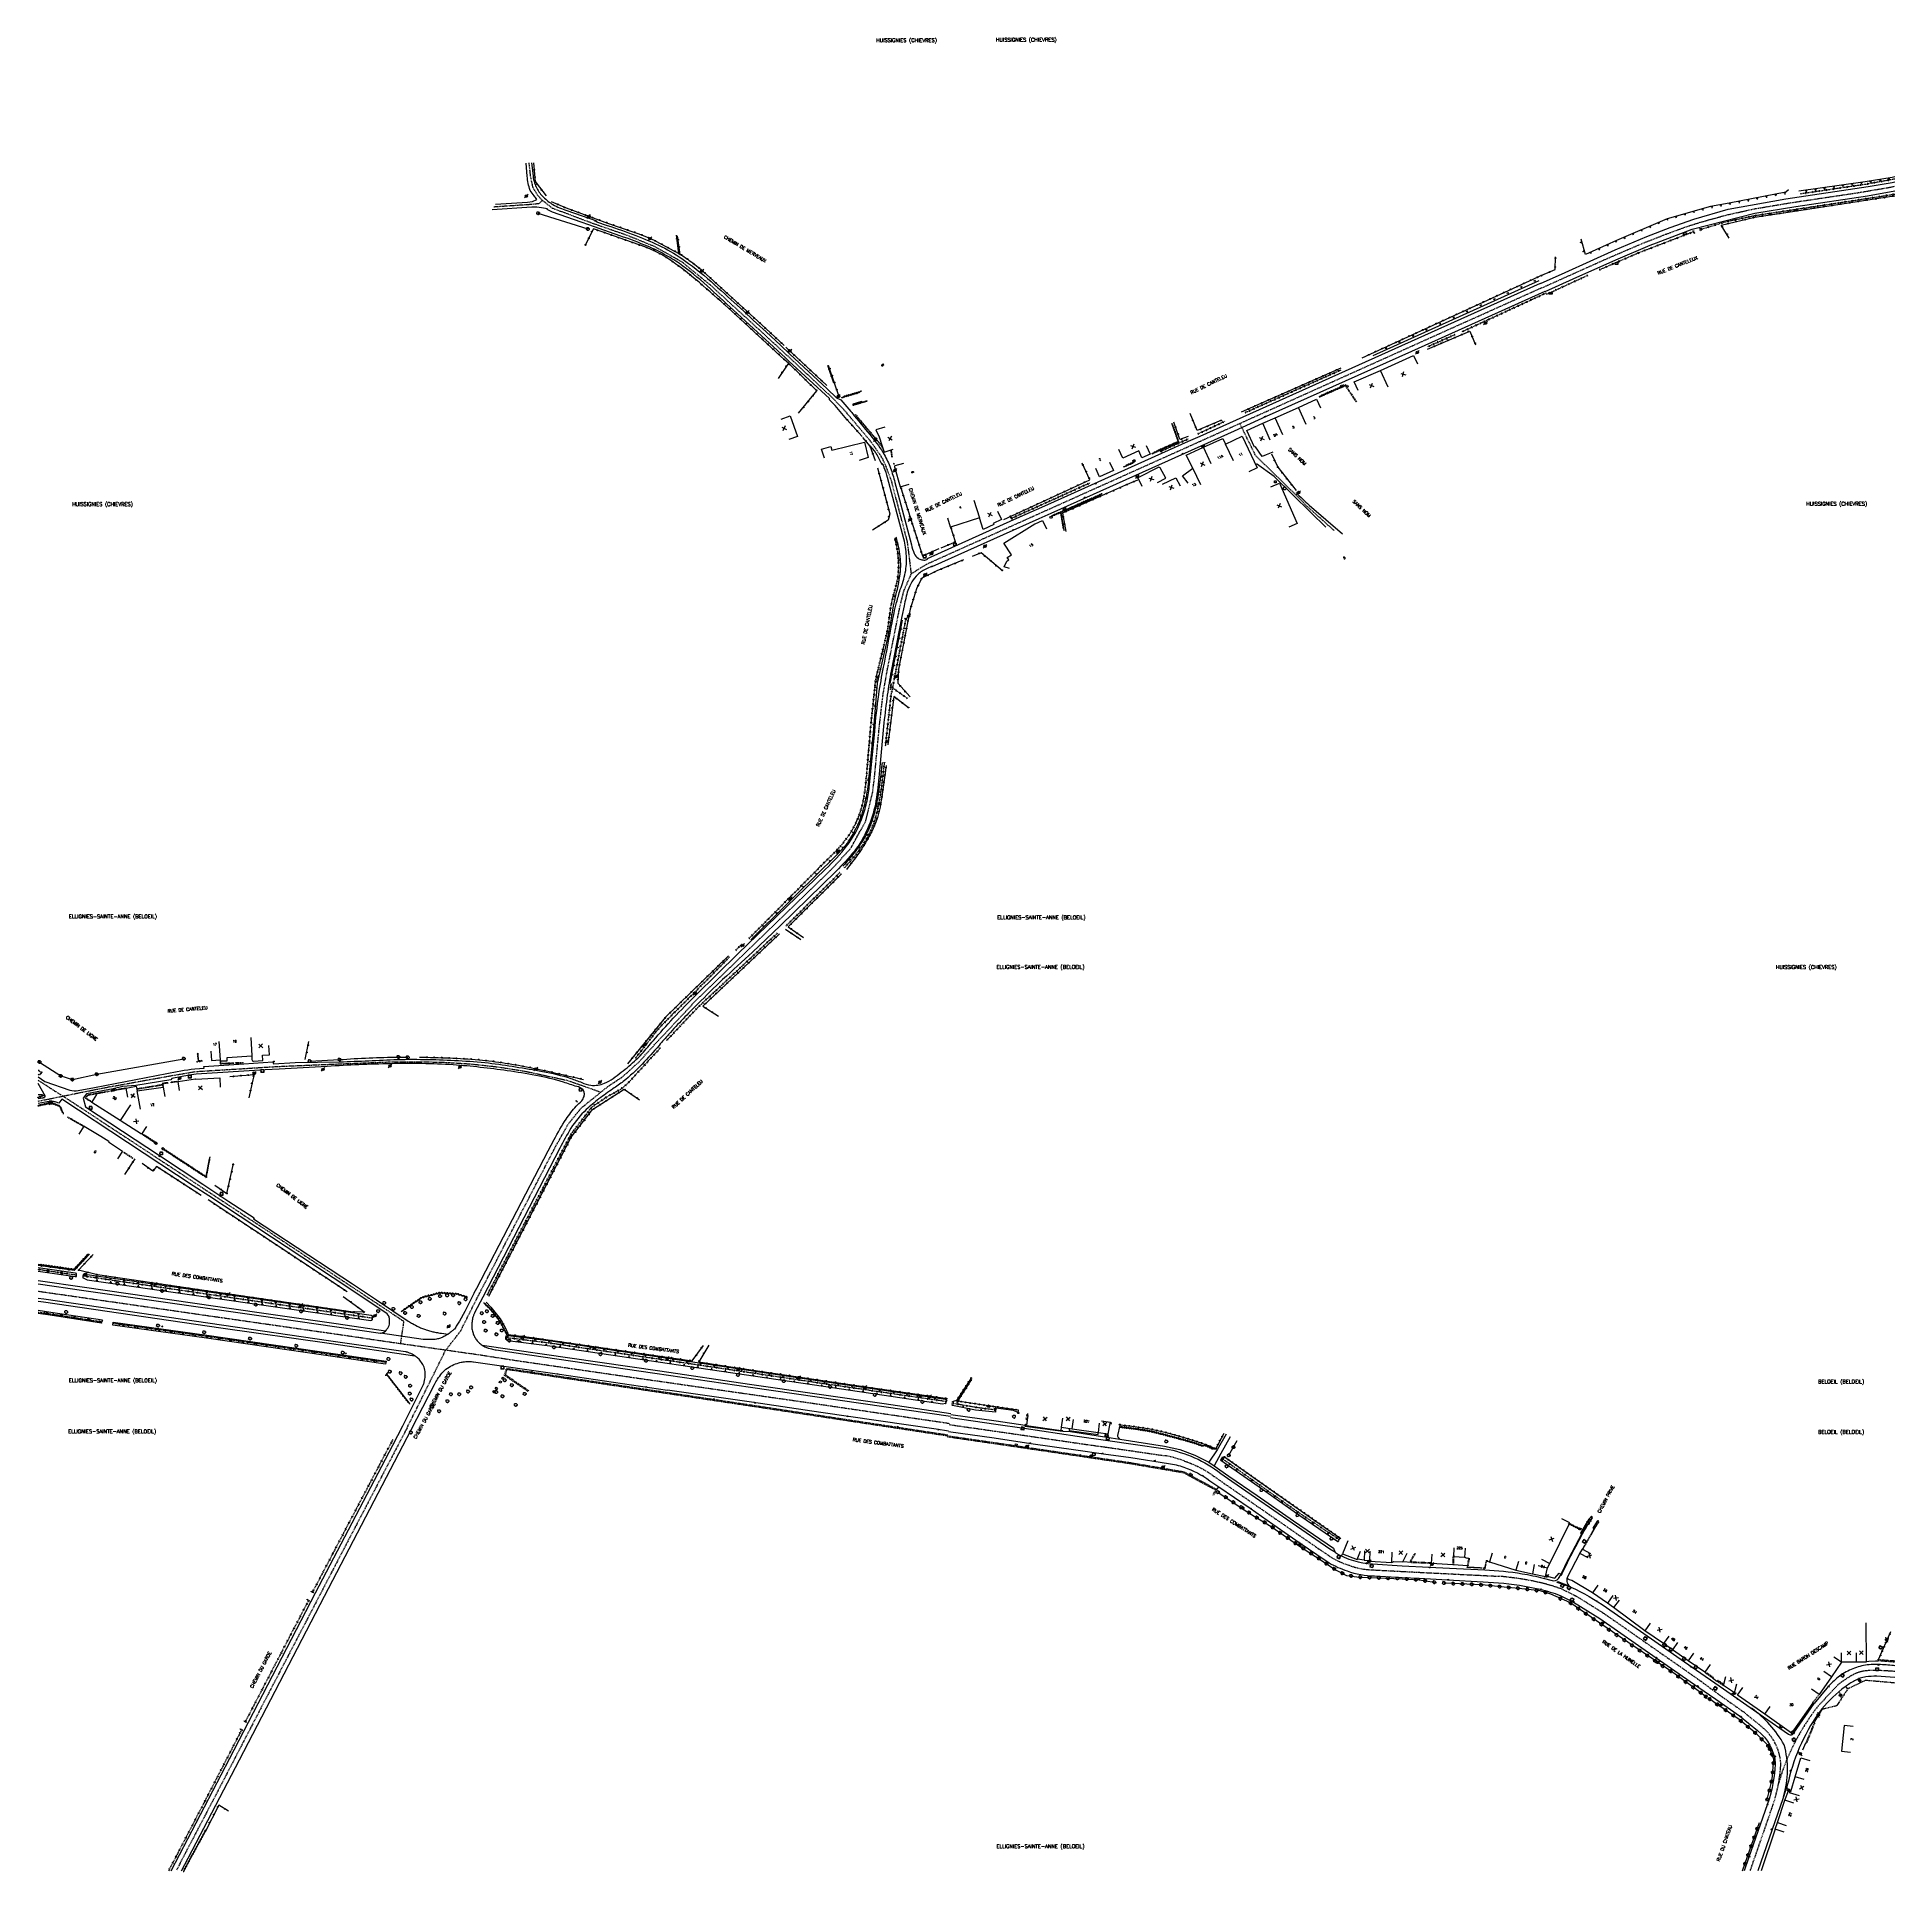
# Model space of a CAD drawing. Header units: millimetres. Extents: x 103999 to 105000, y 137999 to 138988.
import ezdxf
from ezdxf.enums import TextEntityAlignment as Align

# ---------------------------------------------------------------- set-up
doc = ezdxf.new("R2010")
doc.units = ezdxf.units.MM
doc.linetypes.add('DASHED', pattern=[0.75, 0.5, -0.25])
doc.layers.get('0').update_dxf_attribs({"linetype": 'CONTINUOUS'})
for name, color, linetype in [('W0001', 6, 'DASHED'), ('W0008', 7, 'CONTINUOUS'), ('W0100', 7, 'CONTINUOUS'), ('W0112', 1, 'DASHED'), ('W0211', 2, 'CONTINUOUS'), ('W0220', 5, 'DASHED'), ('W0300', 7, 'CONTINUOUS'), ('W0302', 3, 'CONTINUOUS'), ('W0310', 3, 'CONTINUOUS'), ('W0322', 7, 'CONTINUOUS'), ('W0334', 7, 'CONTINUOUS'), ('W0400', 7, 'CONTINUOUS'), ('W0420', 7, 'CONTINUOUS'), ('W0471', 7, 'CONTINUOUS'), ('W0851', 7, 'CONTINUOUS'), ('W0980', 7, 'CONTINUOUS'), ('W0989', 7, 'CONTINUOUS'), ('W0991', 7, 'CONTINUOUS'), ('W1102', 7, 'CONTINUOUS'), ('W1471', 7, 'CONTINUOUS')]:
    doc.layers.add(name, color=color, linetype=linetype)
doc.styles.get("Standard").update_dxf_attribs({"font": 'romans.shx', "width": 0.85})

# ---------------------------------------------------------------- blocks, each defined once
blk = doc.blocks.new('T1471')
at = {"color": 0, "linetype": 'Continuous', "flags": 128}
blk.add_lwpolyline([(-0.75, -0.5), (-0.75, 0.5), (0.75, 0.5), (0.75, -0.5), (-0.75, -0.5)], dxfattribs=at)
blk = doc.blocks.new('t322o')
at = {"color": 0, "linetype": 'Continuous'}
for radius in [0.25, 0.15]:
    blk.add_circle((0, 0), radius, dxfattribs=at)
blk = doc.blocks.new('t220o')
at = {"color": 0, "linetype": 'Continuous'}
for p, q in [((-0.25, 0.25), (0.25, 0.25)), ((-0.25, -0.25), (0.25, -0.25))]:
    blk.add_line(p, q, dxfattribs=at)
blk = doc.blocks.new('t211o')
at = {"color": 0, "linetype": 'Continuous'}
for p, q in [((-0.3, 0.5), (-0.3, 0)), ((0, 1), (0, 0)), ((0.3, 0.5), (0.3, 0))]:
    blk.add_line(p, q, dxfattribs=at)
blk = doc.blocks.new('t991o')
at = {"color": 0, "linetype": 'Continuous'}
for p, q in [((-1, 1), (1, -1)), ((-1, -1), (1, 1))]:
    blk.add_line(p, q, dxfattribs=at)
blk = doc.blocks.new('T300')
for p, q in [((-0.8, 0.5), (-0.9, 0.3)), ((-0.9, 0.3), (-0.9, 0.2)), ((-0.9, 0.2), (-0.7, 0.1)), ((-0.7, 0.6), (-0.8, 0.5)), ((-0.8, -0.1), (-0.7, 0.1)), ((-0.6, 0.7), (-0.7, 0.6)), ((-0.7, 0.1), (-0.7, 0.1)), ((-0.5, 0.7), (-0.6, 0.7)), ((-0.3, 0.6), (-0.5, 0.7)), ((-0.3, 0.6), (-0.2, 0.7)), ((-0.2, 0.6), (-0.3, 0.6)), ((-0.2, 0.7), (-0.1, 0.8)), ((-0.1, 0.8), (0.1, 0.8)), ((0.1, 0.8), (0.2, 0.7)), ((0.2, 0.7), (0.3, 0.6)), ((0.3, 0.6), (0.4, 0.5)), ((0.5, 0.5), (0.3, 0.5)), ((0.4, 0.5), (0.4, 0.5)), ((0.6, 0.4), (0.5, 0.5)), ((0.6, 0.4), (0.7, 0.3)), ((0.7, 0.3), (0.7, 0.2)), ((0.7, 0.2), (0.7, 0.1)), ((0.7, 0.1), (0.7, -0.2)), ((-0.8, -0.2), (-0.8, -0.1)), ((-0.7, -0.3), (-0.8, -0.2)), ((-0.8, -0.2), (-0.8, -0.2)), ((-0.7, -0.4), (-0.7, -0.3)), ((-0.5, -0.5), (-0.7, -0.4)), ((-0.4, -0.5), (-0.5, -0.5)), ((-0.4, -0.5), (-0.3, -0.5)), ((-0.3, -0.5), (-0.3, -0.4)), ((-0.3, -0.6), (-0.3, -0.5)), ((-0.3, -0.5), (-0.3, -0.5)), ((-0.2, -0.7), (-0.3, -0.6)), ((-0.1, -0.8), (-0.2, -0.7)), ((0.1, -0.8), (-0.1, -0.8)), ((0.2, -0.7), (0.1, -0.8)), ((0.3, -0.5), (0.2, -0.5)), ((0.3, -0.6), (0.2, -0.7)), ((0.2, -0.7), (0.2, -0.7)), ((0.5, -0.4), (0.3, -0.5)), ((0.3, -0.5), (0.3, -0.6)), ((0.3, -0.5), (0.3, -0.5)), ((0.6, -0.3), (0.5, -0.4)), ((0.7, -0.2), (0.6, -0.3)), ((0.6, -0.3), (0.6, -0.3))]:
    blk.add_line(p, q)
blk = doc.blocks.new('t310o')
at = {"color": 0, "linetype": 'Continuous'}
for centre, start, end in [((-0.5, 0.4), 216.8699, 323.1304), ((0.5, -0.4), 36.8699, 143.1303)]:
    blk.add_arc(centre, 0.625, start, end, dxfattribs=at)
blk = doc.blocks.new('T471')
for p, q in [((-0.333334, 0.333334), (-0.333334, -0.333334)), ((-0.333334, 0.333334), (0.333334, 0.333334)), ((-0.333334, 0), (0, 0)), ((0.500001, 0.500001), (1.000002, 1.000002)), ((-0.500001, -0.500001), (-1.000002, -1.000002)), ((-0.333334, -0.333334), (0.333334, -0.333334))]:
    blk.add_line(p, q)
blk.add_ellipse((0, 0), major_axis=(0.471405, 0.471405), ratio=1, start_param=5.4977871438, end_param=11.780972451)
blk = doc.blocks.new('T400')
for p, q in [((-0.15, 0.3), (0.15, 0.3)), ((-0.15, -0.25), (-0.15, 0.3)), ((-0.15, 0.15), (0.15, 0.15)), ((-0.15, 0), (0.15, 0)), ((0.15, 0.3), (0.15, -0.25)), ((-0.15, -0.15), (0.15, -0.15)), ((-0.15, -0.25), (-0.15, -0.3)), ((-0.15, -0.3), (0.15, -0.3)), ((0.15, -0.3), (0.15, -0.25))]:
    blk.add_line(p, q)
blk = doc.blocks.new('t112o')
at = {"color": 0, "linetype": 'Continuous'}
for p, q in [((-0.5, 0.5), (0.5, 0.5)), ((-0.5, -0.5), (-0.5, 0.5)), ((0.5, 0.5), (0.5, -0.5)), ((0.5, -0.5), (-0.5, -0.5))]:
    blk.add_line(p, q, dxfattribs=at)
blk = doc.blocks.new('T420')
for p, q in [((0.7, 0.7), (-0.8, 0.7)), ((-0.8, 0.7), (-0.8, -0.8)), ((0.7, 0.7), (0.7, -0.8)), ((0.7, -0.8), (-0.8, -0.8))]:
    blk.add_line(p, q)
blk.add_ellipse((0, 0), major_axis=(-0.53, 0.53), ratio=1, start_param=3.926991, end_param=10.210176)
blk = doc.blocks.new('T851')
for p, q in [((-0.2, -0.1), (0, 0.3)), ((0, 0.3), (0.2, -0.1)), ((-0.2, -0.1), (0.2, -0.1))]:
    blk.add_line(p, q)
for major_axis in [(-0.106, 0.106), (-0.0354, 0.0354), (-0.0236, 0.0236)]:
    blk.add_ellipse((0, 0), major_axis=major_axis, ratio=1, start_param=3.926991, end_param=10.210176)

msp = doc.modelspace()

# ---------------------------------------------------------------- linework, layer by layer
at = {"layer": 'W0001', "flags": 128}
for points in [[(104264.2, 138920), (104265, 138912.9), (104266.2, 138907.1), (104268.6, 138903), (104271.5, 138899.8)], [(104237.2, 138310.1), (104277.8, 138388.5), (104279.4, 138391.5), (104285.6, 138402.4), (104292.5, 138410.9), (104307.2, 138422.7), (104314.6, 138427.6), (104323.6, 138435.7), (104332.8, 138445.9), (104354.8, 138469.4), (104380.7, 138494.4), (104426.9, 138539), (104437.5, 138550.6), (104445.7, 138565.4), (104449.4, 138580.7), (104450.3, 138587.9), (104453, 138616.1), (104455, 138633.5), (104457.4, 138647.3), (104464.4, 138682.3), (104466.4, 138689.9), (104470.3, 138698.7), (104468.2, 138715.8), (104459.4, 138749.2), (104456.5, 138756.7), (104454.6, 138761), (104448.5, 138769.8), (104434.4, 138786.5), (104428, 138793.2), (104403.6, 138816), (104383.2, 138834.8), (104362.2, 138854), (104346.7, 138866.6), (104332.2, 138874.8), (104317.5, 138880.8), (104298.5, 138887.4), (104277, 138895.5), (104271.5, 138899.8), (104269.8, 138898), (104264.7, 138897.5), (104245.4, 138896.2)], [(104470.3, 138698.7), (104478.4, 138703.8), (104544.5, 138733.5), (104626, 138770.1), (104810.3, 138853)], [(104698, 138721.9), (104684.9, 138733.6), (104671.6, 138746.8), (104655.7, 138762.3), (104649.8, 138774.3), (104647.2, 138779.6)], [(104000, 138414.6), (104003.2, 138415.2), (104023.7, 138419.4), (104037.9, 138422.2), (104070.6, 138428.1), (104084.7, 138430.5), (104128.2, 138433.2), (104159, 138434.5), (104191.6, 138435.8), (104216.7, 138435.6), (104233, 138434.6), (104247.6, 138433), (104262.1, 138430.7), (104284.8, 138425.8), (104291.4, 138423.5), (104303, 138419.4)], [(104000, 138425.8), (104001.8, 138424.6), (104019.1, 138413.5), (104097.3, 138362), (104168.2, 138315)], [(104490.8, 138240.8), (104415.3, 138251.9), (104330.3, 138264.1), (104257.9, 138274.6), (104237.3, 138277.8), (104201.6, 138282.9), (104184.1, 138285.4), (104171, 138287.4), (104000, 138312)], [(104168.2, 138315), (104196.8, 138296), (104195, 138283.8)], [(104198.6, 138238.5), (104219.4, 138280.3), (104227.4, 138290.6), (104237.2, 138310.1)]]:
    msp.add_lwpolyline(points, dxfattribs=at)
at = {"layer": 'W0001'}
for points in [[(104810.4, 138852.9), (104843.3, 138867.7), (104863.5, 138876.4), (104876.5, 138881.5), (104886.8, 138885.3), (104895.5, 138888.1), (104910.1, 138892.1), (104924.1, 138895.2), (104943.7, 138898.5), (104980.5, 138904), (104996.4, 138906.7), (105000, 138907.4)], [(104198.6, 138238.5), (104192.3, 138226.4), (104183.5, 138209.6), (104176.2, 138195.6), (104170.3, 138184.3), (104159.1, 138162.9), (104145.8, 138137.3), (104133.5, 138113.7), (104121, 138089.7), (104107.2, 138063.1), (104094.2, 138038.1), (104079.1, 138009.3), (104074.3, 138000)]]:
    msp.add_lwpolyline(points, dxfattribs=at)
for points in [[(104490.7, 138240.3), (104515.3, 138236.8), (104530.5, 138234.6), (104559.1, 138230.4), (104575.5, 138228.1), (104589.3, 138226.1), (104606.5, 138223.6, -0.014247), (104610.1, 138222.9, -0.04232), (104618.1, 138220.3, -0.069818), (104632.9, 138212.7), (104637.6, 138209.4), (104654.4, 138197.8), (104666.7, 138189.3), (104681.4, 138179.1), (104690.4, 138172.9), (104696.9, 138168.5, 0.049702), (104706, 138164.5, 0.086786), (104719.9, 138162), (104734.6, 138161.2), (104786.7, 138158.6, -0.036355), (104809.7, 138155, -0.031304), (104821.1, 138151.5), (104828.6, 138147.8), (104843, 138138.8), (104873.5, 138117.5), (104895.8, 138101.9), (104905.2, 138094.9)], [(105000, 138107.3), (104997.7, 138107.5), (104990.3, 138107.9, 0.036583), (104984, 138107.6, 0.101348), (104976.7, 138105.1, 0.022499), (104971.4, 138101.7, 0.024074), (104969.2, 138100), (104958.6, 138088.6)], [(104905.2, 138094.9), (104918.2, 138085.8), (104928, 138077.8, -0.212229), (104938.6, 138057.6, -0.081743), (104932.9, 138031.4), (104924, 138005.8), (104922, 138000)], [(104958.6, 138088.6, 0.096187), (104937.3, 138046.9)]]:
    msp.add_lwpolyline(points, format="xyb", dxfattribs=at)
at = {"layer": 'W0008', "flags": 128}
for points in [[(104246.3, 138897.7), (104263.5, 138898.9), (104266.2, 138899.1), (104268.5, 138900.3, 0.0007), (104267.1, 138902.2, -0.0453), (104265, 138905.2, -0.0929), (104263.4, 138912.8), (104262.8, 138919.9)], [(104265.7, 138920.1), (104266.5, 138913, 0.0429), (104267.3, 138909.1, 0.0898), (104270.1, 138903.8, 0.0616), (104274.5, 138899.4, 0.0344), (104277.2, 138897.5, 0.0482), (104284.6, 138894.4), (104300.6, 138888.7), (104300.6, 138888.3), (104306.5, 138886.3, -0.0077), (104321.8, 138880.9, -0.0276), (104335.8, 138874.8, -0.0335), (104348.1, 138867.4, -0.0296), (104364.3, 138854.3, -0.0054), (104392, 138828.9), (104399.7, 138821.8), (104404.8, 138817), (104424.9, 138798.3), (104429.9, 138793.5), (104432.3, 138792.4), (104437.7, 138786, -0.0035), (104439.5, 138783.8, -0.0022), (104449, 138772.2, -0.04), (104455.6, 138762.9, -0.0414), (104459, 138755.6, -0.0197), (104461.4, 138747.9), (104462.5, 138743.8), (104470.3, 138714.3, 0.0555), (104471.8, 138709.5, 0.1223), (104473.9, 138707, 0.0967), (104475.9, 138706.2, 0.1082), (104478, 138706.1, 0.0301), (104479, 138706.5), (104479, 138706.8), (104525.5, 138727.8), (104543.7, 138735.9), (104619.6, 138770), (104625.9, 138772.8), (104809.1, 138855.2)], [(104435.5, 138781.8), (104429.3, 138789.3), (104426.2, 138792.3), (104426.2, 138793), (104404.3, 138813.1), (104402.4, 138815), (104374.4, 138840.7, 0.0031), (104360.2, 138853.7, 0.0319), (104345.3, 138865.8, 0.0258), (104337.2, 138870.7, 0.0229), (104328.6, 138874.9, 0.0174), (104313.3, 138880.7), (104296.5, 138886.6), (104292.4, 138888.1), (104276.9, 138893.5), (104274.1, 138894.8), (104274.3, 138895.2), (104271.1, 138895.8, 0.0598), (104265.9, 138896.1), (104244.5, 138894.7)], [(104811.5, 138850.7), (104739.7, 138818.4), (104661.4, 138783.3), (104644.1, 138775.5), (104626.2, 138767.4), (104545.3, 138731.1), (104539, 138728.3), (104481.3, 138702.3), (104481.1, 138702.6), (104478.7, 138701.5, 0.0838), (104473.7, 138698.2, 0.0673), (104470.6, 138694.3, 0.0519), (104468.4, 138689.7, 0.0332), (104466.4, 138681.4), (104465.2, 138675.6), (104459.4, 138646.1, 0.0143), (104457.3, 138633.3, 0.0104), (104455.5, 138618.3), (104452.9, 138590.7, -0.0201), (104451.2, 138576.3, -0.0514), (104447.4, 138563, -0.0343), (104444, 138555.9, -0.0333), (104439.6, 138549.3, -0.0359), (104429.7, 138538.5), (104399.6, 138509), (104384.7, 138494.8, 0.0037), (104368.6, 138480, 0.0071), (104355.3, 138467, 0.0152), (104339.5, 138450.5, 0.0035), (104334.4, 138444.6, -0.009), (104325.2, 138434.5, -0.0394), (104315.1, 138425.2, -0.0152), (104309.5, 138421.2, 0.0084), (104302, 138415.8, 0.029), (104295.1, 138410, 0.0577), (104286.9, 138400, 0.0239), (104281, 138389.2), (104239.5, 138308.9)], [(104000, 138427.6), (104003.5, 138425.2), (104017, 138420.5, 0.1301), (104021.5, 138420.3), (104030.2, 138421.9), (104069.2, 138429.4, -0.0266), (104084.3, 138432), (104089.3, 138432.4), (104089.2, 138433.3), (104110.7, 138434.7), (104126.3, 138435.7), (104126.7, 138434.7), (104138.4, 138435.3), (104162.4, 138435.7, 0.0017), (104193.5, 138437, -0.0105), (104210, 138437, -0.0108), (104226.3, 138436.4, -0.014), (104242.5, 138435.1, -0.0172), (104271.6, 138430.5, -0.0361), (104286.8, 138426.8, -0.014), (104292.7, 138424.6, 0.0577), (104297.7, 138423.1, 0.072), (104301.3, 138423.2, 0.0543), (104304.9, 138424.2, 0.0558), (104309.7, 138426.8, 0.0193), (104314, 138430.1, 0.0187), (104322.1, 138436.9, 0.0155), (104325.1, 138440, 0.0187), (104331.3, 138447.2, -0.0099), (104342, 138459.2, -0.0097), (104354.4, 138471.8), (104376.8, 138493.9), (104424.1, 138539.6, 0.039), (104435.4, 138551.9, 0.0379), (104440.3, 138559.5, 0.0377), (104444, 138567.8, 0.0339), (104446.4, 138576.3, 0.028), (104447.7, 138585), (104450.5, 138613.9, -0.0121), (104452.7, 138633.6, -0.0122), (104455.3, 138648.4, 0.0021), (104458.6, 138665.5, -0.0186), (104462.3, 138683.2, -0.0091), (104464.3, 138690.1, 0.0346), (104467, 138699.2, 0.0604), (104467.6, 138708.3, 0.0517), (104466.2, 138717.4), (104457.4, 138750.5, 0.0289), (104455.7, 138755.7, 0.0042), (104455, 138757.5), (104454.6, 138757.3, -0.0062), (104453.6, 138759.1, 0.0634), (104450.4, 138764.8), (104448.1, 138767.5)], [(104677.5, 138742.5, 0.0243), (104684.5, 138735.6), (104702.5, 138720.1)], [(104234.8, 138311.3), (104236.2, 138313.8), (104274.6, 138387.7), (104277.9, 138393.8, -0.0292), (104284.3, 138404.9, -0.0385), (104289.8, 138411.8, -0.0105), (104292.7, 138414.7, 0.0865), (104294, 138417.1, 0.0997), (104294.1, 138419, 0.1285), (104293.4, 138420.7, 0.1498), (104290, 138422.4, -0.0049), (104282.9, 138424.8, 0.0311), (104268, 138428.4, 0.012), (104252.6, 138430.9, 0.0172), (104223.5, 138434.1, 0.0225), (104189.8, 138434.7, 0.0086), (104155.6, 138433.3), (104129.7, 138431.8), (104122.2, 138431.4), (104085.1, 138429.1), (104081.3, 138428.5), (104072, 138426.7), (104071.3, 138426), (104052.5, 138423), (104045.6, 138422.5), (104040.4, 138421.2), (104025.9, 138418.5), (104024.1, 138416.1), (104025.5, 138411.4), (104065.2, 138385.2), (104088.6, 138369.8), (104102.7, 138360.5), (104116.2, 138351.7), (104115.9, 138351.2), (104169.2, 138316.2)], [(104003.9, 138417), (104002, 138418, 0.002848), (104000, 138418, 0.0209)], [(104167.2, 138313.8), (104091.9, 138363.5), (104083.5, 138369), (104012.7, 138415.6), (104011, 138413.4), (104009.6, 138414, 0.12), (104007.7, 138414.3, 0.0404), (104003.8, 138414), (104000, 138413.3, 0.0416)], [(104169.2, 138316.2), (104182.1, 138307.6), (104199.3, 138296.1, 0.017821), (104201.6, 138294.7, 0.013178), (104204.8, 138293, 0.019554), (104207, 138292, 0.023701), (104209, 138291.3, 0.012511), (104211.4, 138290.6, 0.013495), (104213.6, 138290.1, 0.003269), (104216.3, 138289.6, 0.01167), (104217.1, 138289.5), (104220.7, 138289)], [(104234.8, 138311.3), (104229.7, 138301.3), (104226.9, 138296.1, -0.021077), (104225.5, 138293.8, -0.022607), (104224.1, 138291.8, -0.050208), (104223, 138290.8, -0.025598), (104220.7, 138289, -0.028599), (104218.4, 138287.7, -0.040097), (104216.6, 138286.9, -0.037341), (104214.4, 138286.3, -0.035055), (104211.9, 138286.1, -0.013135), (104208.7, 138286.1, -0.030232), (104207.3, 138286.2), (104184.3, 138289.5)], [(104200.8, 138237.4), (104213.4, 138261.9, -0.025523), (104215.1, 138264.8, -0.021471), (104217.4, 138268, -0.066095), (104219.6, 138270.2, -0.051885), (104223, 138272.2, -0.032157), (104226.5, 138273.6, -0.048196), (104228.9, 138274.1, -0.012294), (104231.6, 138274.3, -0.031705), (104232.6, 138274.3, -0.004198), (104234, 138274.2, -0.016422), (104234.4, 138274.2), (104280.8, 138267.4), (104338.9, 138258.9)], [(105000, 138110.4), (104999.3, 138110.5, 0.007854), (104991.3, 138111.1, 0.063239), (104983.1, 138110.5, 0.057362), (104975.6, 138108, 0.073122), (104968.6, 138103.5, 0.023822), (104963.3, 138098.4), (104956.6, 138090)]]:
    msp.add_lwpolyline(points, format="xyb", dxfattribs=at)
at = {"layer": 'W0008'}
for points in [[(104809.2, 138855.1), (104822.4, 138861), (104849.4, 138873.2), (104866.5, 138880.3), (104879, 138885.2), (104891.8, 138889.7), (104910.2, 138895.1), (104941.3, 138900.7), (104985.6, 138907.3), (104998.6, 138909.4), (105000, 138909.7)], [(104811.6, 138850.7), (104826.8, 138857.6), (104849.7, 138867.8), (104868.2, 138875.6), (104871.6, 138877), (104890.9, 138884.2), (104924.5, 138892.9), (104946.6, 138896.5), (104985.3, 138902.2), (105000, 138904.9)], [(104187, 138290.7), (104160.4, 138294.5), (104119, 138300.5), (104024.8, 138314.1), (104000, 138317.8)], [(104202.9, 138277.2), (104156.6, 138284), (104098.4, 138292.3), (104098.4, 138292.3), (104002.8, 138306.2), (104000, 138306.6)], [(104239, 138283.1), (104334.7, 138269.2), (104383, 138262.1), (104455.6, 138251.6), (104491.6, 138246.3)], [(104071.6, 138000), (104102.9, 138060.2), (104149.4, 138149.7), (104191, 138229.2), (104196.3, 138239.7)], [(104077.2, 138000), (104080.7, 138006.8), (104108.3, 138059.7), (104154.1, 138147.8), (104200.8, 138237.4)], [(104639.8, 138235.1), (104635, 138226.7), (104630.5, 138220)], [(104642, 138233.8), (104636.9, 138224.8), (104633.4, 138218.1)]]:
    msp.add_lwpolyline(points, dxfattribs=at)
at = {"layer": 'W0008', "flags": 128}
for points in [[(104693.5, 138723.8), (104685.4, 138731.6), (104665.7, 138751.1), (104656.2, 138757.8)], [(104000, 138424), (104000, 138424)], [(104000, 138415.9), (104002.5, 138416.4), (104003.9, 138417), (104000, 138424), (104000, 138424)], [(104490.2, 138236.8), (104483.6, 138237.8), (104421.5, 138246.8), (104384.1, 138252.3), (104338.9, 138258.9)]]:
    msp.add_lwpolyline(points, dxfattribs=at)
at = {"layer": 'W0008'}
for points in [[(104000, 138316.2), (104024.5, 138312.6), (104118.7, 138299.1), (104160.8, 138292.9), (104184.3, 138289.5, 0.066547), (104186, 138290, 0.095483), (104187, 138290.7, 0.052645), (104188.2, 138292.3, 0.064565), (104188.9, 138293.7, 0.055576), (104189.2, 138295.3, 0.044417), (104189.1, 138297.4, 0.075993), (104188.9, 138298.5), (104188, 138300), (104167.2, 138313.8)], [(104196.3, 138239.7), (104207.3, 138261.6, 0.065129), (104207.9, 138263.2, 0.03304), (104208.4, 138266.6, 0.072687), (104208.2, 138269.7, 0.072089), (104207.1, 138272.6, 0.049601), (104205.5, 138275, 0.05946), (104203.7, 138276.7, 0.024277), (104201.3, 138278.2, 0.049097), (104200, 138278.8, 0.012005), (104198.4, 138279.4, 0.036961), (104197.8, 138279.5), (104156.3, 138285.5), (104099.9, 138293.7), (104003, 138307.8), (104000, 138308.2)], [(104239.5, 138308.9), (104235, 138300.5, 0.022358), (104234.8, 138300, 0.006997), (104234.2, 138298.5, 0.045806), (104233.8, 138296.9, 0.031485), (104233.5, 138294.5, 0.047898), (104233.5, 138292.6, 0.036676), (104234, 138290.1, 0.036865), (104234.7, 138288.2, 0.036481), (104235.7, 138286.4, 0.051278), (104237.3, 138284.5, 0.058758), (104239, 138283.1, 0.031349), (104241.1, 138282, 0.043043), (104242.7, 138281.4, 0.009574), (104245.4, 138280.7, 0.019843), (104246.7, 138280.5), (104264.6, 138277.9), (104332.1, 138268), (104383.6, 138260.5), (104455.5, 138250), (104491.4, 138244.8)], [(104490.2, 138236.6), (104514.8, 138233.1), (104534.7, 138230.2), (104558.8, 138226.7), (104573.7, 138224.5), (104588.4, 138222.5), (104608.8, 138219.4, -0.046105), (104617, 138217.4, -0.069842), (104631.1, 138210.1), (104635.8, 138206.8), (104652.7, 138195.2), (104664.9, 138186.7), (104679.6, 138176.5), (104688.6, 138170.3), (104695.3, 138165.8, 0.050027), (104705, 138161.5, 0.086019), (104719.8, 138158.8), (104734.6, 138158), (104743.7, 138157.5), (104759, 138156.7), (104778.2, 138155.6), (104786.5, 138155.1, -0.036296), (104808.9, 138151.6, -0.030782), (104819.7, 138148.3), (104826.9, 138144.7), (104841.1, 138135.9), (104871.5, 138114.6), (104893.8, 138099.1), (104903.5, 138092.4)], [(104491.3, 138244.1), (104515.8, 138240.5), (104531.1, 138238.3), (104559.6, 138234.1), (104576.1, 138231.8), (104589.8, 138229.8), (104607.1, 138227.3, -0.121999), (104636.9, 138214), (104640.5, 138211.5), (104655.7, 138201.1), (104675.3, 138187.4), (104695.6, 138173.4), (104698.8, 138171.5), (104698.8, 138171.3, 0.129302), (104718.7, 138165.3), (104734.6, 138164.3), (104749.1, 138163.5), (104760.1, 138163), (104779.1, 138162, -0.032019), (104799.3, 138160, -0.02027), (104810.6, 138157.6), (104815.4, 138156.3, 0.303131), (104818.8, 138157.4), (104820, 138159.4), (104820.4, 138159.2, -0.019811), (104834.6, 138186.4)], [(104823.6, 138158.1, 0.368937), (104825.4, 138152.8, -0.044713), (104844.7, 138141.8), (104890.8, 138109.7), (104907.7, 138098)], [(104907.7, 138098), (104929.3, 138082.9), (104942.8, 138073.5, 0.497187), (104945.6, 138074.3), (104956.6, 138090)], [(104903.5, 138092.4), (104916.4, 138083.4), (104926.1, 138075.5, -0.210645), (104935.6, 138057.6, -0.08139), (104930.1, 138032.5), (104921.1, 138006.8), (104918.8, 138000)], [(104960.6, 138087.1, 0.10382), (104942.7, 138048.3), (104939.7, 138038.7), (104935.3, 138026.3), (104926.2, 138000)]]:
    msp.add_lwpolyline(points, format="xyb", dxfattribs=at)
at = {"layer": 'W0100'}
for p, q in [((104971.3, 138112.3), (104967.2, 138115.1)), ((104971.3, 138112.3), (104971.3, 138117.3)), ((104949.4, 138060.8), (104954.2, 138059.3)), ((104936.8, 138025.9), (104941.5, 138024.3))]:
    msp.add_line(p, q, dxfattribs=at)
at = {"layer": 'W0100', "flags": 128}
for points in [[(104710.9, 138797.4), (104708.8, 138802), (104722.9, 138808.2), (104740.7, 138816.3), (104742.8, 138811.8)], [(104665, 138764.1), (104661.3, 138762.7), (104659.3, 138761.9), (104655.6, 138767), (104655.1, 138766.8), (104651, 138775.9), (104659.5, 138779.7), (104666.2, 138782.7), (104678.8, 138788.3), (104688.5, 138792.7), (104690.6, 138788.1)], [(104400.2, 138782), (104404.9, 138783.8), (104409, 138772.6), (104404.3, 138770.9)], [(104456, 138777.7), (104451.2, 138776.2), (104453, 138772.4), (104454.4, 138767.9), (104455.6, 138764.2), (104460.4, 138765.8)], [(104423.4, 138761), (104421.9, 138765.7), (104426.8, 138767.2), (104427.4, 138765.2), (104445.1, 138769.6), (104447, 138761.2), (104442.2, 138759.7)], [(104596.8, 138767.7), (104598.9, 138763.1), (104594.4, 138761.1), (104592.7, 138764.8), (104584.2, 138761), (104582.1, 138765.5)], [(104619.4, 138747.5), (104616.3, 138751.4), (104621.8, 138755.6), (104618.3, 138762.6), (104627.7, 138766.9), (104638.1, 138771.6), (104639.5, 138768.5), (104648.5, 138772.8), (104656.5, 138755.8), (104652, 138753.6)], [(104577, 138758.7), (104579.1, 138754.2), (104571.6, 138750.8), (104569.6, 138755.4)], [(104605.6, 138746.9), (104612.8, 138750.4), (104615, 138746)], [(104663.9, 138745.5), (104668.5, 138747.5), (104678.1, 138725.8), (104673.5, 138723.8)], [(104516.7, 138732.4), (104518.8, 138727.8), (104514.4, 138725.8), (104514.6, 138725.1), (104508.9, 138722.5), (104506.9, 138728.8), (104491.4, 138723.8), (104489.9, 138728.6)], [(104523.1, 138701.5), (104520.3, 138702.3), (104521.7, 138705.4), (104522.8, 138706.2), (104521.9, 138707.4), (104524.2, 138708.8), (104520.1, 138715.2), (104536.8, 138725.6), (104536.9, 138725.5), (104540.9, 138727.4), (104543, 138722.9)], [(104076.1, 138420.3), (104075.4, 138425.2), (104084.7, 138426.5), (104084.8, 138426.3), (104097.7, 138427.1), (104098, 138422.1)], [(104058.3, 138400.9), (104055.6, 138396.7), (104044.1, 138404.2), (104028.9, 138413.9), (104031.6, 138418.1)], [(104048.3, 138416.7), (104047.4, 138421.6), (104052.8, 138422.6), (104053.2, 138420.1), (104067.3, 138422), (104068.2, 138417)], [(104022.1, 138396.7), (104024.7, 138401), (104033.7, 138395.7), (104038, 138392.9), (104037.8, 138392.7), (104045.4, 138387.6), (104042.7, 138383.4)]]:
    msp.add_lwpolyline(points, dxfattribs=at)
for points in [[(104466.1, 138758.1), (104461.3, 138756.7, 0.3534), (104461.2, 138756.3), (104464.3, 138745.5), (104469.1, 138746.9)], [(104602.8, 138747.9), (104607.3, 138750.2), (104604.2, 138755.7, 0.3444), (104603.6, 138756), (104592.2, 138750.4), (104594.4, 138745.9)], [(104093, 138441.5), (104093.3, 138436.5), (104098, 138436.8), (104098, 138436.3), (104101.7, 138436.3), (104101.7, 138438), (104115, 138438.9), (104115.1, 138437, 0.1596), (104115.3, 138436.3, 0.2148), (104116, 138436.1), (104120.9, 138436.4), (104120.8, 138439.3), (104124.5, 138439.5), (104124.1, 138444.5)]]:
    msp.add_lwpolyline(points, format="xyb", dxfattribs=at)
at = {"layer": 'W0100'}
for points in [[(104533, 138245.2), (104532.7, 138242.9), (104532.2, 138239.8), (104550.9, 138237.2), (104551.1, 138238.9), (104556.9, 138238.1), (104556.9, 138238), (104570.9, 138236), (104571, 138236.1), (104576.3, 138235.4), (104577.4, 138240.9), (104577.5, 138241.4), (104572.6, 138242.2)], [(104783.1, 138171.1), (104781.6, 138166.3), (104795.8, 138161.8), (104804.8, 138160), (104811.9, 138158.4), (104812.9, 138163.2), (104814.2, 138165.5), (104825, 138187.4), (104820.6, 138189.6)], [(104705.4, 138177.6), (104702.4, 138170.6), (104710.4, 138167.6), (104712.2, 138172.2)], [(104714.3, 138172.3), (104714.1, 138167.3), (104717.2, 138167.1), (104717.1, 138166.7), (104729.1, 138166.1), (104730.1, 138166.5), (104735, 138166.3), (104737.4, 138171.1)], [(104762, 138164.7), (104761.9, 138164.7), (104750.4, 138165.5), (104750.8, 138170.5)], [(104768.5, 138173.7), (104768.2, 138168.7), (104762.4, 138169), (104762.6, 138174)], [(104900.5, 138111), (104897.6, 138106.9), (104888.7, 138113), (104880.2, 138118.9), (104875.4, 138122.3), (104865.4, 138129.2), (104848.5, 138141.8), (104845.2, 138144.1), (104837.2, 138149.7), (104826.1, 138156.3), (104824.7, 138156.6), (104824, 138157), (104823.8, 138157.3), (104823.6, 138158.1), (104830.4, 138170.9), (104831.7, 138173.2), (104836.1, 138170.8)], [(104984.4, 138133.6), (104984.6, 138112.4), (104979.3, 138112.3), (104971.3, 138112.3), (104965.8, 138104.4), (104959.2, 138094.9), (104955.1, 138097.7)], [(104907.7, 138099.7), (104909, 138104.6)], [(104913.6, 138095.8), (104907.7, 138099.7)], [(104913.6, 138095.8), (104914.8, 138100.6)], [(104955.8, 138090.5), (104944.4, 138074.1), (104930, 138084.3), (104915.2, 138094.6), (104918.1, 138098.7)], [(104956.5, 138079.5), (104956.9, 138080.4), (104961.1, 138087.1)], [(104977.6, 138077.7), (104972.7, 138078.2), (104971.2, 138064.4), (104976.2, 138063.9)], [(104936.8, 138025.9), (104940.8, 138037.9), (104942.7, 138043), (104943.9, 138042.7), (104946.3, 138050.5), (104949.4, 138060.8)], [(104940.3, 138020.8), (104935.6, 138022.4), (104928, 138000)]]:
    msp.add_lwpolyline(points, dxfattribs=at)
msp.add_lwpolyline([(105000, 138104.1), (104997.5, 138104.3), (104990.2, 138104.7, 0.036225), (104984.4, 138104.4, 0.101348), (104978.3, 138102.3, 0.022499), (104973.2, 138099.1, 0.050989), (104960.6, 138087.1, 0.050989)], format="xyb", dxfattribs=at)
at = {"layer": 'W0112'}
for p, q in [((104704.3, 138799.5), (104704.5, 138799.7)), ((104704.3, 138799.5), (104709.8, 138791.2)), ((104704.5, 138799.7), (104710, 138791.3)), ((104443.6, 138791.4), (104438.7, 138790)), ((104438.7, 138790), (104438.8, 138789.4)), ((104438.8, 138789.4), (104446.5, 138791.7)), ((104439, 138789.7), (104446.4, 138791.9)), ((104443.6, 138791.2), (104439, 138789.8)), ((104439, 138789.8), (104439, 138789.7)), ((104440.1, 138784.2), (104440.2, 138784.4)), ((104440.1, 138784.2), (104453.6, 138768.2)), ((104440.2, 138784.4), (104453.8, 138768.3)), ((104453.6, 138768.2), (104454.7, 138766.4)), ((104453.8, 138768.3), (104454.9, 138766.5)), ((104454.7, 138766.4), (104454.9, 138766.5)), ((104459.1, 138765.4), (104459.6, 138762)), ((104459.3, 138765.4), (104459.8, 138762.1)), ((104459.6, 138762), (104459.7, 138761.5)), ((104459.7, 138761.5), (104459.9, 138761.6)), ((104459.8, 138762.1), (104459.9, 138761.6)), ((104460.6, 138758.1), (104460.9, 138758.2)), ((104460.6, 138758.1), (104460.8, 138757.6)), ((104461, 138757.7), (104460.8, 138757.6)), ((104460.9, 138758.2), (104461, 138757.7)), ((104604.5, 138765.1), (104604.3, 138765)), ((104604.6, 138764.3), (104604.3, 138765)), ((104604.8, 138764.4), (104604.5, 138765.1)), ((104604.6, 138764.3), (104604.8, 138764.4)), ((104523.7, 138729.1), (104524, 138729.2)), ((104523.7, 138729.1), (104524.3, 138727.9)), ((104524, 138729.2), (104524.5, 138728)), ((104524.5, 138728), (104524.3, 138727.9)), ((104466.7, 138674.7), (104466.6, 138674.5)), ((104466.6, 138674.5), (104467.8, 138674.3)), ((104466.7, 138674.7), (104467.9, 138674.5)), ((104467.8, 138674.3), (104467.9, 138674.5)), ((104452.3, 138643.7), (104451.5, 138640)), ((104451.7, 138640), (104451.5, 138640)), ((104452.5, 138643.6), (104451.7, 138640)), ((104452.5, 138643.6), (104452.3, 138643.7)), ((104458.9, 138636.4), (104459.4, 138639.3)), ((104459.1, 138636.3), (104458.9, 138636.4)), ((104459.1, 138636.3), (104459.6, 138639.3)), ((104459.4, 138639.3), (104459.6, 138639.3)), ((104098, 138436.3), (104098, 138434.7)), ((104098.2, 138436.3), (104098.2, 138435)), ((104106.4, 138435.3), (104110.3, 138435.4)), ((104110.3, 138435.2), (104110.3, 138435.4)), ((104001.8, 138430.3), (104000.8, 138428.9)), ((104001, 138428.7), (104000.8, 138428.9)), ((104002, 138430.2), (104001, 138428.7)), ((104001.8, 138430.3), (104002, 138430.2)), ((104098, 138434.7), (104105.3, 138435)), ((104098.2, 138435), (104105.3, 138435.2)), ((104105.3, 138435), (104105.3, 138435.2)), ((104106.4, 138435), (104106.4, 138435.3)), ((104106.4, 138435), (104110.3, 138435.2)), ((104026.6, 138417.8), (104025.3, 138416.2)), ((104025.3, 138416.2), (104028.9, 138413.9)), ((104026.7, 138417.6), (104025.6, 138416.3)), ((104025.6, 138416.3), (104029, 138414.1)), ((104038.1, 138419.9), (104026.6, 138417.8)), ((104038.1, 138419.7), (104026.7, 138417.6)), ((104038.1, 138419.7), (104038.1, 138419.9)), ((104047.4, 138421.6), (104039, 138420.1)), ((104039.1, 138419.9), (104039, 138420.1)), ((104047.5, 138421.4), (104039.1, 138419.9)), ((104066.9, 138423.4), (104053.1, 138421.1)), ((104066.9, 138423.2), (104053.1, 138420.9)), ((104069.8, 138424.5), (104066.8, 138424.1)), ((104066.8, 138424.1), (104067.1, 138421.9)), ((104069.8, 138424.2), (104067.1, 138423.8)), ((104067.1, 138423.8), (104067.3, 138422)), ((104069.8, 138424.5), (104069.8, 138424.2)), ((104075.4, 138425.2), (104071.5, 138424.7)), ((104075.4, 138425), (104071.5, 138424.5)), ((104071.5, 138424.5), (104071.5, 138424.7)), ((104075.4, 138425.2), (104075.4, 138425.2)), ((104015.9, 138406), (104015.8, 138405.8)), ((104024.5, 138400.8), (104015.8, 138405.8)), ((104024.7, 138401), (104015.9, 138406)), ((104289.7, 138414.9), (104289.5, 138414.7)), ((104289.5, 138414.7), (104290.2, 138414.1)), ((104289.7, 138414.9), (104290.4, 138414.3)), ((104290.2, 138414.1), (104290.4, 138414.3)), ((104046.1, 138386.8), (104046.2, 138387)), ((104050.8, 138383.7), (104046.1, 138386.8)), ((104051, 138383.9), (104046.2, 138387)), ((104051, 138383.9), (104050.8, 138383.7)), ((104144.8, 138145.9), (104144.9, 138146.2)), ((104144.9, 138146.2), (104146.2, 138145.4)), ((104147, 138150.5), (104146.9, 138150.3)), ((104148.4, 138149.8), (104147, 138150.5)), ((104955.8, 138090.5), (104959.2, 138094.9)), ((104961.1, 138087.1), (104968.8, 138089)), ((104108.7, 138076.2), (104108.8, 138076.4)), ((104108.8, 138076.4), (104110.1, 138075.8)), ((104110.8, 138080.6), (104110.9, 138080.8)), ((104110.9, 138080.8), (104112.1, 138080.2))]:
    msp.add_line(p, q, dxfattribs=at)
for points in [[(104891.1, 138883.4), (104891.5, 138883.6), (104892.1, 138882.2), (104891.7, 138882), (104891.7, 138882), (104891.7, 138882), (104891.7, 138882), (104891.7, 138882), (104891.7, 138882), (104891.7, 138882), (104891.7, 138882), (104891.7, 138882), (104891.7, 138882), (104891.7, 138882), (104891.7, 138882), (104891.7, 138882), (104891.7, 138882), (104891.7, 138882), (104891.7, 138882), (104891.7, 138882), (104891.7, 138882), (104891.7, 138882), (104891.7, 138882), (104891.7, 138882), (104891.7, 138882), (104891.7, 138882), (104891.7, 138882), (104891.7, 138882), (104891.7, 138882), (104891.7, 138882), (104891.7, 138882), (104891.7, 138882), (104891.7, 138882), (104891.7, 138882), (104891.7, 138882), (104891.7, 138882), (104891.7, 138882), (104891.7, 138882), (104891.7, 138882), (104891.7, 138882), (104891.7, 138882), (104891.7, 138882), (104891.7, 138882), (104891.7, 138882), (104891.7, 138882), (104891.7, 138882), (104891.7, 138882), (104891.7, 138882), (104891.7, 138882), (104891.7, 138882), (104891.7, 138882), (104891.7, 138882), (104891.7, 138882), (104891.7, 138882), (104891.7, 138882), (104891.7, 138882), (104891.7, 138882), (104891.7, 138882), (104891.7, 138882), (104891.7, 138882), (104891.7, 138882), (104891.7, 138882), (104891.7, 138882), (104891.7, 138882), (104891.7, 138882), (104891.7, 138882), (104891.7, 138882), (104891.7, 138882), (104891.7, 138882), (104891.7, 138882), (104891.7, 138882), (104891.7, 138882), (104891.7, 138882), (104891.7, 138882), (104891.7, 138882), (104891.7, 138882), (104891.7, 138882), (104891.7, 138882), (104891.7, 138882), (104891.7, 138882), (104891.7, 138882), (104891.7, 138882), (104891.7, 138882), (104891.7, 138882), (104891.7, 138882), (104891.7, 138882), (104891.7, 138882), (104891.7, 138882), (104891.7, 138882), (104891.7, 138882), (104891.7, 138882), (104891.7, 138882), (104891.7, 138882), (104891.7, 138882), (104891.7, 138882), (104891.7, 138882), (104891.7, 138882), (104891.7, 138882), (104891.7, 138882), (104891.7, 138882), (104891.7, 138882), (104891.7, 138882), (104891.7, 138882), (104891.7, 138882), (104891.7, 138882), (104891.7, 138882), (104891.7, 138882), (104891.7, 138882), (104891.7, 138882), (104891.7, 138882), (104891.7, 138882), (104891.7, 138882), (104891.7, 138882), (104891.7, 138882), (104891.7, 138882), (104891.7, 138882), (104891.7, 138882), (104891.7, 138882), (104891.7, 138882), (104891.7, 138882)], [(104891.1, 138883.4), (104891.7, 138882), (104891.7, 138882), (104891.7, 138882), (104891.7, 138882), (104891.7, 138882), (104891.7, 138882), (104891.7, 138882), (104891.7, 138882), (104891.7, 138882), (104891.7, 138882), (104891.7, 138882), (104891.7, 138882), (104891.7, 138882), (104891.7, 138882), (104891.7, 138882), (104891.7, 138882), (104891.7, 138882), (104891.7, 138882), (104891.7, 138882), (104891.7, 138882), (104891.7, 138882), (104891.7, 138882), (104891.7, 138882), (104891.7, 138882), (104891.7, 138882), (104891.7, 138882), (104891.7, 138882), (104891.7, 138882), (104891.7, 138882), (104891.7, 138882), (104891.7, 138882), (104891.7, 138882), (104891.7, 138882), (104891.7, 138882), (104891.7, 138882), (104891.7, 138882), (104891.7, 138882), (104891.7, 138882), (104891.7, 138882), (104891.7, 138882), (104891.7, 138882), (104891.7, 138882), (104891.7, 138882), (104891.7, 138882), (104891.7, 138882), (104891.7, 138882), (104891.7, 138882), (104891.7, 138882), (104891.7, 138882), (104891.7, 138882), (104891.7, 138882), (104891.7, 138882), (104891.7, 138882), (104891.7, 138882), (104891.7, 138882), (104891.7, 138882), (104891.7, 138882), (104891.7, 138882), (104891.7, 138882), (104891.7, 138882), (104891.7, 138882), (104891.7, 138882), (104891.7, 138882), (104891.7, 138882), (104891.7, 138882), (104891.7, 138882), (104891.7, 138882), (104891.7, 138882), (104891.7, 138882), (104891.7, 138882), (104891.7, 138882), (104891.7, 138882), (104891.7, 138882), (104891.7, 138882), (104891.7, 138882), (104891.7, 138882), (104891.7, 138882), (104891.7, 138882), (104891.7, 138882), (104891.7, 138882), (104891.7, 138882), (104891.7, 138882), (104891.7, 138882), (104891.7, 138882), (104891.7, 138882), (104891.7, 138882), (104891.7, 138882), (104891.7, 138882), (104891.7, 138882), (104891.7, 138882), (104891.7, 138882), (104891.7, 138882), (104891.7, 138882), (104891.7, 138882), (104891.7, 138882), (104891.7, 138882), (104891.7, 138882), (104891.7, 138882), (104891.7, 138882), (104891.7, 138882), (104891.7, 138882), (104891.7, 138882), (104891.7, 138882), (104891.7, 138882), (104891.7, 138882), (104891.7, 138882), (104891.7, 138882), (104891.7, 138882), (104891.7, 138882), (104891.7, 138882), (104891.7, 138882), (104891.7, 138882), (104891.7, 138882), (104891.7, 138882), (104891.7, 138882), (104891.7, 138882), (104891.7, 138882), (104891.7, 138882), (104891.7, 138882)], [(104895.7, 138883.5), (104895.3, 138883.4), (104894.9, 138884.6), (104895.3, 138884.7), (104895.3, 138884.7), (104895.3, 138884.7), (104895.3, 138884.7), (104895.3, 138884.7), (104895.3, 138884.7), (104895.3, 138884.7), (104895.3, 138884.7), (104895.3, 138884.7), (104895.3, 138884.7), (104895.3, 138884.7), (104895.3, 138884.7), (104895.3, 138884.7), (104895.3, 138884.7), (104895.3, 138884.7), (104895.3, 138884.7), (104895.3, 138884.7), (104895.3, 138884.7), (104895.3, 138884.7), (104895.3, 138884.7), (104895.3, 138884.7), (104895.3, 138884.7), (104895.3, 138884.7), (104895.3, 138884.7), (104895.3, 138884.7), (104895.3, 138884.7), (104895.3, 138884.7), (104895.3, 138884.7), (104895.3, 138884.7), (104895.3, 138884.7), (104895.3, 138884.7), (104895.3, 138884.7), (104895.3, 138884.7), (104895.3, 138884.7), (104895.3, 138884.7), (104895.3, 138884.7), (104895.3, 138884.7), (104895.3, 138884.7), (104895.3, 138884.7), (104895.3, 138884.7), (104895.3, 138884.7), (104895.3, 138884.7), (104895.3, 138884.7), (104895.3, 138884.7), (104895.3, 138884.7), (104895.3, 138884.7), (104895.3, 138884.7), (104895.3, 138884.7), (104895.3, 138884.7), (104895.3, 138884.7), (104895.3, 138884.7), (104895.3, 138884.7), (104895.3, 138884.7), (104895.3, 138884.7), (104895.3, 138884.7), (104895.3, 138884.7), (104895.3, 138884.7), (104895.3, 138884.7), (104895.3, 138884.7), (104895.3, 138884.7), (104895.3, 138884.7), (104895.3, 138884.7), (104895.3, 138884.7), (104895.3, 138884.7), (104895.3, 138884.7), (104895.3, 138884.7), (104895.3, 138884.7), (104895.3, 138884.7), (104895.3, 138884.7), (104895.3, 138884.7), (104895.3, 138884.7), (104895.3, 138884.7), (104895.3, 138884.7), (104895.3, 138884.7), (104895.3, 138884.7), (104895.3, 138884.7), (104895.3, 138884.7), (104895.3, 138884.7), (104895.3, 138884.7), (104895.3, 138884.7), (104895.3, 138884.7), (104895.3, 138884.7), (104895.3, 138884.7), (104895.3, 138884.7), (104895.3, 138884.7), (104895.3, 138884.7), (104895.3, 138884.7), (104895.3, 138884.7), (104895.3, 138884.7), (104895.3, 138884.7), (104895.3, 138884.7), (104895.3, 138884.7), (104895.3, 138884.7), (104895.3, 138884.7), (104895.3, 138884.7), (104895.3, 138884.7), (104895.3, 138884.7), (104895.3, 138884.7), (104895.3, 138884.7), (104895.3, 138884.7), (104895.3, 138884.7), (104895.3, 138884.7), (104895.3, 138884.7), (104895.3, 138884.7), (104895.3, 138884.7), (104895.3, 138884.7), (104895.3, 138884.7), (104895.3, 138884.7), (104895.3, 138884.7), (104895.3, 138884.7), (104895.3, 138884.7), (104895.3, 138884.7), (104895.3, 138884.7), (104895.3, 138884.7), (104895.3, 138884.7), (104895.3, 138884.7), (104895.3, 138884.7)], [(104895.7, 138883.5), (104895.3, 138884.7), (104895.3, 138884.7), (104895.3, 138884.7), (104895.3, 138884.7), (104895.3, 138884.7), (104895.3, 138884.7), (104895.3, 138884.7), (104895.3, 138884.7), (104895.3, 138884.7), (104895.3, 138884.7), (104895.3, 138884.7), (104895.3, 138884.7), (104895.3, 138884.7), (104895.3, 138884.7), (104895.3, 138884.7), (104895.3, 138884.7), (104895.3, 138884.7), (104895.3, 138884.7), (104895.3, 138884.7), (104895.3, 138884.7), (104895.3, 138884.7), (104895.3, 138884.7), (104895.3, 138884.7), (104895.3, 138884.7), (104895.3, 138884.7), (104895.3, 138884.7), (104895.3, 138884.7), (104895.3, 138884.7), (104895.3, 138884.7), (104895.3, 138884.7), (104895.3, 138884.7), (104895.3, 138884.7), (104895.3, 138884.7), (104895.3, 138884.7), (104895.3, 138884.7), (104895.3, 138884.7), (104895.3, 138884.7), (104895.3, 138884.7), (104895.3, 138884.7), (104895.3, 138884.7), (104895.3, 138884.7), (104895.3, 138884.7), (104895.3, 138884.7), (104895.3, 138884.7), (104895.3, 138884.7), (104895.3, 138884.7), (104895.3, 138884.7), (104895.3, 138884.7), (104895.3, 138884.7), (104895.3, 138884.7), (104895.3, 138884.7), (104895.3, 138884.7), (104895.3, 138884.7), (104895.3, 138884.7), (104895.3, 138884.7), (104895.3, 138884.7), (104895.3, 138884.7), (104895.3, 138884.7), (104895.3, 138884.7), (104895.3, 138884.7), (104895.3, 138884.7), (104895.3, 138884.7), (104895.3, 138884.7), (104895.3, 138884.7), (104895.3, 138884.7), (104895.3, 138884.7), (104895.3, 138884.7), (104895.3, 138884.7), (104895.3, 138884.7), (104895.3, 138884.7), (104895.3, 138884.7), (104895.3, 138884.7), (104895.3, 138884.7), (104895.3, 138884.7), (104895.3, 138884.7), (104895.3, 138884.7), (104895.3, 138884.7), (104895.3, 138884.7), (104895.3, 138884.7), (104895.3, 138884.7), (104895.3, 138884.7), (104895.3, 138884.7), (104895.3, 138884.7), (104895.3, 138884.7), (104895.3, 138884.7), (104895.3, 138884.7), (104895.3, 138884.7), (104895.3, 138884.7), (104895.3, 138884.7), (104895.3, 138884.7), (104895.3, 138884.7), (104895.3, 138884.7), (104895.3, 138884.7), (104895.3, 138884.7), (104895.3, 138884.7), (104895.3, 138884.7), (104895.3, 138884.7), (104895.3, 138884.7), (104895.3, 138884.7), (104895.3, 138884.7), (104895.3, 138884.7), (104895.3, 138884.7), (104895.3, 138884.7), (104895.3, 138884.7), (104895.3, 138884.7), (104895.3, 138884.7), (104895.3, 138884.7), (104895.3, 138884.7), (104895.3, 138884.7), (104895.3, 138884.7), (104895.3, 138884.7), (104895.3, 138884.7), (104895.3, 138884.7), (104895.3, 138884.7), (104895.3, 138884.7), (104895.3, 138884.7), (104895.3, 138884.7), (104895.3, 138884.7), (104895.3, 138884.7)], [(104263.9, 138258.1), (104251, 138266.9), (104252.2, 138270.6), (104285.7, 138265.6), (104327.8, 138259.3), (104383.9, 138250.9), (104438.5, 138242.6), (104489.9, 138234.8)], [(104264.2, 138258.5), (104251.6, 138267.1), (104252.5, 138270.1), (104285.6, 138265.1), (104327.7, 138258.8), (104383.8, 138250.4), (104438.4, 138242.1), (104489.8, 138234.3)], [(104532.4, 138245.3), (104532, 138243.5), (104532.3, 138243), (104532.7, 138242.9)], [(104577.4, 138240.9), (104577.9, 138240.8), (104578, 138241.2), (104577.5, 138241.3)], [(104489.8, 138234.3), (104514.6, 138230.7), (104531.6, 138228.2), (104563.5, 138223.5), (104574.2, 138221.9), (104587.9, 138219.9), (104617.1, 138214.9), (104626.5, 138209.8), (104634.7, 138205.4), (104633.1, 138202.1)], [(104489.8, 138233.8), (104514.6, 138230.2), (104531.5, 138227.7), (104563.4, 138223), (104574.1, 138221.4), (104587.8, 138219.4), (104617, 138214.4), (104626.2, 138209.3), (104634.1, 138205.2), (104632.6, 138202.3)], [(104831.9, 138173.1), (104834.8, 138178.1), (104838.2, 138184.1), (104839.7, 138186.6), (104840.5, 138187.6), (104840.3, 138187.7), (104839.5, 138186.8), (104838, 138184.2), (104834.6, 138178.2), (104831.7, 138173.2)], [(104750.4, 138165.5), (104739.7, 138165.9), (104739.1, 138166.8), (104741.4, 138170.9)], [(104750.4, 138165.8), (104739.9, 138166.2), (104739.4, 138166.8), (104741.8, 138170.9)], [(104762.4, 138169.7), (104762.2, 138164.7), (104762, 138164.7), (104762.2, 138169.7)], [(104781.6, 138166.3), (104781.6, 138166.2), (104781.8, 138166.2), (104781.8, 138166.3)], [(104144.8, 138145.9), (104146.1, 138145.2), (104146.2, 138145.4)], [(104148.4, 138149.8), (104148.3, 138149.6), (104146.9, 138150.3)], [(105000, 138112.9), (104991.1, 138113.6), (104991.1, 138113.2), (105000, 138112.5)], [(105000, 138101.1), (104984.1, 138102.5), (104974.7, 138098), (104970.2, 138091.1)], [(104108.7, 138076.2), (104110, 138075.6), (104110.1, 138075.8)], [(104110.8, 138080.6), (104112, 138080), (104112.1, 138080.2)]]:
    msp.add_lwpolyline(points, dxfattribs=at)
at = {"layer": 'W0112', "flags": 128}
for points in [[(104020.6, 138321.7), (104020.4, 138321.7), (104020.4, 138320), (104020.5, 138320)], [(104024, 138319.4), (104024.2, 138319.4), (104024.3, 138321.1), (104024.1, 138321.1)], [(104034, 138295), (104034.4, 138296.5), (104034.5, 138296.5), (104034.2, 138295.1)], [(104179.9, 138298.7), (104179.7, 138296.6), (104179.9, 138296.6), (104180.2, 138298.7)], [(104251.8, 138286.2), (104251.9, 138288.2), (104252.1, 138288.2), (104252, 138286.2)], [(104257.9, 138285.2), (104257.9, 138285.5), (104259.9, 138285.3), (104259.9, 138285)], [(104488.9, 138251.6), (104489.5, 138253.6), (104489.2, 138253.7), (104488.6, 138251.7)]]:
    msp.add_lwpolyline(points, close=True, dxfattribs=at)
at = {"layer": 'W0112'}
for points in [[(104492.8, 138252.7), (104492.5, 138250.6), (104492.2, 138250.7), (104492.5, 138252.7)], [(104527.7, 138246.8), (104528.2, 138246.7), (104528.1, 138246.2), (104527.6, 138246.3)], [(104532.4, 138245.3), (104533, 138245.2), (104533.1, 138245.9), (104532.5, 138246)], [(104532.3, 138240.3), (104531.5, 138240.5), (104531.5, 138239.9), (104532.2, 138239.8)], [(104576.3, 138235.4), (104576, 138234.3), (104575.7, 138234.4), (104575.9, 138235.4)], [(104582.3, 138240.6), (104582.7, 138240.5), (104582.6, 138240), (104582.1, 138240.1)], [(104636.8, 138221.3), (104637.9, 138222.9), (104638.1, 138222.8), (104636.9, 138221.2)], [(104836.1, 138190.5), (104833.8, 138187.1), (104834, 138187), (104836.3, 138190.4)], [(104836.3, 138190.4), (104836.8, 138190.1), (104837.1, 138190.6), (104836.6, 138190.9)], [(104840, 138188.6), (104839.7, 138188.2), (104840.2, 138187.8), (104840.6, 138188.2)], [(104700.2, 138177.3), (104701.1, 138179.1), (104700.9, 138179.2), (104700, 138177.3)], [(104768.2, 138168.9), (104769.1, 138168.7), (104769, 138168.5), (104768.2, 138168.7)], [(104769.9, 138168.5), (104770.8, 138168.3), (104769.9, 138163.6), (104777.5, 138163.2), (104777.5, 138163), (104769.7, 138163.4), (104770.6, 138168.1), (104769.9, 138168.3)], [(104778.5, 138162.8), (104779.4, 138162.8), (104780, 138166.6), (104780.3, 138166.6), (104780.4, 138166.9), (104779.8, 138167), (104779.1, 138163.1), (104778.5, 138163.2)], [(104898.7, 138106.6), (104902.2, 138104.2), (104901.9, 138103.8), (104898.4, 138106.2)], [(104907.9, 138100.3), (104904.6, 138102.5), (104904.3, 138102.1), (104907.7, 138099.7)], [(104956.5, 138079.5), (104952.1, 138068.9), (104952.5, 138068.8), (104956.9, 138079.4)]]:
    msp.add_lwpolyline(points, close=True, dxfattribs=at)
at = {"layer": 'W0211'}
for p, q in [((104719, 138816.2), (104808.4, 138856.6)), ((104465.3, 138673.7), (104458.7, 138639.6)), ((104000, 138429), (104000.5, 138428.7))]:
    msp.add_line(p, q, dxfattribs=at)
for points in [[(105000, 138912.4), (104998.5, 138912.1), (104984, 138909.7), (104948.3, 138904.7)], [(104942.7, 138905.4), (104941.3, 138904.2), (104910.7, 138898.2), (104900.7, 138896.5), (104877.4, 138889.9), (104850, 138878.1), (104833.3, 138870.6), (104831, 138878.9)], [(104020.4, 138321.7), (104020.1, 138321.8), (104000, 138324.7)], [(104000, 138322.9), (104019.8, 138320), (104020.4, 138320)], [(104024.2, 138319.4), (104026.4, 138318.3), (104085.3, 138309.9), (104179.1, 138296.3), (104179.7, 138296.6)], [(104179.9, 138298.7), (104179.3, 138299), (104085.7, 138312.6), (104025, 138321.2), (104024.3, 138321.1)], [(104034.5, 138296.5), (104006.7, 138300.7), (104000, 138301.7)], [(104034, 138295), (104006.4, 138299.2), (104000, 138300.1)], [(104488.6, 138251.7), (104487, 138251.4), (104422.9, 138260.8), (104355.7, 138270.7), (104275.6, 138282.6), (104252.7, 138285.5)], [(104253, 138288.3), (104276, 138285.4), (104356.1, 138273.5), (104423.3, 138263.5), (104488.7, 138254), (104489.2, 138253.7)], [(104515.7, 138249.1), (104515.5, 138247), (104504.8, 138248), (104492.5, 138250.6)], [(104495.3, 138253), (104494.5, 138253.2), (104492.8, 138252.7)], [(104527.7, 138246.8), (104525.3, 138247.9), (104515.7, 138249.1)], [(104636.9, 138221.2), (104659.4, 138205.6), (104679.5, 138191.4), (104700, 138177.3)], [(104638.1, 138222.8), (104638.9, 138222.9)]]:
    msp.add_lwpolyline(points, dxfattribs=at)
at = {"layer": 'W0211', "flags": 128}
for points in [[(104383.8, 138501.5), (104423.5, 138540.7, 0.0312), (104435.1, 138552.7, 0.0456), (104439.9, 138560.3, 0.0396), (104443.5, 138568.6, 0.0383), (104446.3, 138579.8, 0.0186), (104447.7, 138591.2), (104450.1, 138615.2), (104452.1, 138639.8), (104457.9, 138665.6, 0.0028), (104461.1, 138683.6, 0.0175), (104464.1, 138697.3, 0.0623), (104464.3, 138707.9, 0.0343), (104462.1, 138718.3)], [(104454.5, 138597, -0.0214), (104451.7, 138575.9, -0.0424), (104448.6, 138564.3, -0.0394), (104445, 138556.6, -0.0317), (104440.3, 138549.4, -0.0181), (104433.4, 138541.1)]]:
    msp.add_lwpolyline(points, format="xyb", dxfattribs=at)
at = {"layer": 'W0211'}
msp.add_lwpolyline([(104187.3, 138274.5), (104187.1, 138272.9), (104090.6, 138286.9), (104040.1, 138293.9), (104040.3, 138295.5), (104090.8, 138288.5)], close=True, dxfattribs=at)
at = {"layer": 'W0211', "flags": 128}
for points in [[(104252.7, 138285.5), (104252, 138286.2)], [(104253, 138288.3), (104252.1, 138288.2)]]:
    msp.add_lwpolyline(points, dxfattribs=at)
at = {"layer": 'W0220'}
for p, q in [((104812.4, 138849.2), (104834.7, 138859.5)), ((104812.1, 138849.8), (104766.5, 138828.8)), ((104803.8, 138846.3), (104803.6, 138846.2)), ((104804.1, 138846.4), (104803.8, 138846.3)), ((104804, 138845.8), (104803.8, 138845.7)), ((104804.3, 138845.9), (104804, 138845.8)), ((104806.1, 138847.3), (104805.9, 138847.2)), ((104806.3, 138847.4), (104806.1, 138847.3)), ((104806.3, 138846.9), (104806.1, 138846.8)), ((104806.5, 138847), (104806.3, 138846.9)), ((104808.4, 138848.4), (104808.2, 138848.3)), ((104808.6, 138848.5), (104808.4, 138848.4)), ((104808.6, 138847.9), (104808.4, 138847.8)), ((104808.8, 138848), (104808.6, 138847.9)), ((104810.7, 138849.4), (104810.4, 138849.3)), ((104810.9, 138849), (104810.6, 138848.9)), ((104810.9, 138849.5), (104810.7, 138849.4)), ((104811.1, 138849.1), (104810.9, 138849)), ((104781.1, 138835.8), (104780.9, 138835.7)), ((104781.4, 138835.9), (104781.1, 138835.8)), ((104783.4, 138836.9), (104783.2, 138836.8)), ((104783.6, 138837), (104783.4, 138836.9)), ((104783.6, 138836.4), (104783.4, 138836.3)), ((104783.8, 138836.5), (104783.6, 138836.4)), ((104785.7, 138837.9), (104785.4, 138837.8)), ((104785.9, 138838), (104785.7, 138837.9)), ((104785.9, 138837.5), (104785.7, 138837.4)), ((104786.1, 138837.6), (104785.9, 138837.5)), ((104787.9, 138839), (104787.7, 138838.9)), ((104788.2, 138839.1), (104787.9, 138839)), ((104788.2, 138838.5), (104787.9, 138838.4)), ((104788.4, 138838.6), (104788.2, 138838.5)), ((104790.2, 138840), (104790, 138839.9)), ((104790.4, 138840.1), (104790.2, 138840)), ((104790.4, 138839.6), (104790.2, 138839.4)), ((104790.7, 138839.7), (104790.4, 138839.6)), ((104792.5, 138841.1), (104792.3, 138840.9)), ((104792.7, 138841.2), (104792.5, 138841.1)), ((104792.7, 138840.6), (104792.5, 138840.5)), ((104792.9, 138840.7), (104792.7, 138840.6)), ((104794.8, 138842.1), (104794.5, 138842)), ((104795, 138841.6), (104794.7, 138841.5)), ((104795, 138842.2), (104794.8, 138842.1)), ((104795.2, 138841.7), (104795, 138841.6)), ((104797, 138843.1), (104796.8, 138843)), ((104797.3, 138843.2), (104797, 138843.1)), ((104797.2, 138842.7), (104797, 138842.6)), ((104797.5, 138842.8), (104797.2, 138842.7)), ((104799.3, 138844.2), (104799.1, 138844.1)), ((104799.5, 138844.3), (104799.3, 138844.2)), ((104799.5, 138843.7), (104799.3, 138843.6)), ((104799.7, 138843.8), (104799.5, 138843.7)), ((104801.6, 138845.2), (104801.3, 138845.1)), ((104801.8, 138845.3), (104801.6, 138845.2)), ((104801.8, 138844.8), (104801.6, 138844.7)), ((104802, 138844.9), (104801.8, 138844.8)), ((104763, 138827.4), (104748.4, 138820.9)), ((104758.3, 138825.6), (104758.1, 138825.5)), ((104758.6, 138825.7), (104758.3, 138825.6)), ((104760.6, 138826.6), (104760.4, 138826.5)), ((104760.8, 138826.7), (104760.6, 138826.6)), ((104760.8, 138826.2), (104760.6, 138826)), ((104761, 138826.3), (104760.8, 138826.2)), ((104762.9, 138827.6), (104762.7, 138827.5)), ((104763.1, 138827.2), (104762.9, 138827.1)), ((104767.5, 138829.5), (104767.3, 138829.4)), ((104767.7, 138829.7), (104767.5, 138829.5)), ((104767.7, 138829.1), (104767.5, 138829)), ((104767.9, 138829.2), (104767.7, 138829.1)), ((104769.8, 138830.6), (104769.5, 138830.5)), ((104770, 138830.7), (104769.8, 138830.6)), ((104770, 138830.1), (104769.8, 138830)), ((104770.2, 138830.2), (104770, 138830.1)), ((104772, 138831.6), (104771.8, 138831.5)), ((104772.3, 138831.7), (104772, 138831.6)), ((104772.3, 138831.2), (104772, 138831.1)), ((104772.5, 138831.3), (104772.3, 138831.2)), ((104774.3, 138832.7), (104774.1, 138832.6)), ((104774.5, 138832.8), (104774.3, 138832.7)), ((104774.5, 138832.2), (104774.3, 138832.1)), ((104774.8, 138832.3), (104774.5, 138832.2)), ((104776.6, 138833.7), (104776.4, 138833.6)), ((104776.8, 138833.8), (104776.6, 138833.7)), ((104776.8, 138833.3), (104776.6, 138833.2)), ((104777, 138833.4), (104776.8, 138833.3)), ((104778.9, 138834.8), (104778.6, 138834.7)), ((104779.1, 138834.3), (104778.8, 138834.2)), ((104779.1, 138834.9), (104778.9, 138834.8)), ((104779.3, 138834.4), (104779.1, 138834.3)), ((104781.3, 138835.4), (104781.1, 138835.3)), ((104781.6, 138835.5), (104781.3, 138835.4)), ((104749.2, 138821.5), (104749, 138821.4)), ((104749.4, 138821.6), (104749.2, 138821.5)), ((104749.4, 138821.1), (104749.2, 138821)), ((104749.6, 138821.2), (104749.4, 138821.1)), ((104751.5, 138822.6), (104751.2, 138822.5)), ((104751.7, 138822.1), (104751.4, 138822)), ((104751.7, 138822.7), (104751.5, 138822.6)), ((104751.9, 138822.2), (104751.7, 138822.1)), ((104753.8, 138823.6), (104753.5, 138823.5)), ((104754, 138823.1), (104753.7, 138823)), ((104754, 138823.7), (104753.8, 138823.6)), ((104754.2, 138823.2), (104754, 138823.1)), ((104756, 138824.6), (104755.8, 138824.5)), ((104756.3, 138824.7), (104756, 138824.6)), ((104756.2, 138824.1), (104756, 138824)), ((104756.5, 138824.2), (104756.2, 138824.1)), ((104758.5, 138825.1), (104758.3, 138825)), ((104758.8, 138825.2), (104758.5, 138825.1)), ((104650.1, 138785.5), (104701.7, 138808.5)), ((104695.4, 138806), (104695.7, 138806.1)), ((104695.6, 138805.5), (104695.9, 138805.6)), ((104695.7, 138806.1), (104695.9, 138806.2)), ((104695.9, 138805.6), (104696.1, 138805.7)), ((104697.7, 138807), (104697.9, 138807.1)), ((104697.9, 138807.1), (104698.2, 138807.2)), ((104697.9, 138806.5), (104698.1, 138806.6)), ((104698.1, 138806.6), (104698.4, 138806.7)), ((104700, 138808), (104700.2, 138808.1)), ((104700.2, 138808.1), (104700.5, 138808.2)), ((104700.2, 138807.6), (104700.4, 138807.7)), ((104700.4, 138807.7), (104700.7, 138807.8)), ((104672.6, 138795.8), (104672.8, 138795.9)), ((104672.8, 138795.9), (104673, 138796)), ((104673, 138795.5), (104673.2, 138795.6)), ((104674.9, 138796.8), (104675.1, 138796.9)), ((104675.1, 138796.9), (104675.3, 138797)), ((104675.1, 138796.4), (104675.3, 138796.5)), ((104675.3, 138796.5), (104675.5, 138796.6)), ((104677.2, 138797.9), (104677.4, 138798)), ((104677.4, 138798), (104677.6, 138798.1)), ((104677.4, 138797.4), (104677.6, 138797.5)), ((104677.6, 138797.5), (104677.8, 138797.6)), ((104679.4, 138798.9), (104679.7, 138799)), ((104679.6, 138798.4), (104679.9, 138798.5)), ((104679.7, 138799), (104679.9, 138799.1)), ((104679.9, 138798.5), (104680.1, 138798.6)), ((104681.7, 138799.9), (104682, 138800)), ((104681.9, 138799.4), (104682.2, 138799.5)), ((104682, 138800), (104682.2, 138800.1)), ((104682.2, 138799.5), (104682.4, 138799.6)), ((104684, 138800.9), (104684.2, 138801)), ((104684.2, 138801), (104684.5, 138801.1)), ((104684.2, 138800.4), (104684.4, 138800.5)), ((104684.4, 138800.5), (104684.7, 138800.6)), ((104686.3, 138801.9), (104686.5, 138802)), ((104686.5, 138802), (104686.8, 138802.1)), ((104686.5, 138801.5), (104686.7, 138801.6)), ((104686.7, 138801.6), (104687, 138801.7)), ((104688.6, 138802.9), (104688.8, 138803)), ((104688.8, 138803), (104689, 138803.1)), ((104688.8, 138802.5), (104689, 138802.6)), ((104689, 138802.6), (104689.2, 138802.7)), ((104690.9, 138803.9), (104691.1, 138804)), ((104691.1, 138804), (104691.3, 138804.1)), ((104691.1, 138803.5), (104691.3, 138803.6)), ((104691.3, 138803.6), (104691.5, 138803.7)), ((104693.1, 138805), (104693.4, 138805.1)), ((104693.4, 138805.1), (104693.6, 138805.2)), ((104693.4, 138804.5), (104693.6, 138804.6)), ((104693.6, 138804.6), (104693.8, 138804.7)), ((104650, 138785.8), (104650.2, 138785.9)), ((104652, 138786.7), (104652.3, 138786.8)), ((104652.2, 138786.2), (104652.5, 138786.3)), ((104652.3, 138786.8), (104652.5, 138786.9)), ((104652.5, 138786.3), (104652.7, 138786.4)), ((104654.3, 138787.7), (104654.5, 138787.8)), ((104654.5, 138787.8), (104654.8, 138787.9)), ((104654.5, 138787.2), (104654.7, 138787.3)), ((104654.7, 138787.3), (104655, 138787.4)), ((104656.6, 138788.7), (104656.8, 138788.8)), ((104656.8, 138788.8), (104657.1, 138788.9)), ((104656.8, 138788.3), (104657, 138788.4)), ((104657, 138788.4), (104657.3, 138788.5)), ((104658.9, 138789.7), (104659.1, 138789.8)), ((104659.1, 138789.8), (104659.3, 138789.9)), ((104659.1, 138789.3), (104659.3, 138789.4)), ((104659.3, 138789.4), (104659.5, 138789.5)), ((104661.2, 138790.7), (104661.4, 138790.8)), ((104661.4, 138790.8), (104661.6, 138790.9)), ((104661.4, 138790.3), (104661.6, 138790.4)), ((104661.6, 138790.4), (104661.8, 138790.5)), ((104663.5, 138791.8), (104663.7, 138791.9)), ((104663.7, 138791.9), (104663.9, 138792)), ((104663.7, 138791.3), (104663.9, 138791.4)), ((104663.9, 138791.4), (104664.1, 138791.5)), ((104665.7, 138792.8), (104666, 138792.9)), ((104665.9, 138792.3), (104666.2, 138792.4)), ((104666, 138792.9), (104666.2, 138793)), ((104666.2, 138792.4), (104666.4, 138792.5)), ((104668, 138793.8), (104668.2, 138793.9)), ((104668.2, 138793.9), (104668.5, 138794)), ((104668.2, 138793.3), (104668.5, 138793.4)), ((104668.5, 138793.4), (104668.7, 138793.5)), ((104670.3, 138794.8), (104670.5, 138794.9)), ((104670.5, 138794.9), (104670.8, 138795)), ((104670.5, 138794.3), (104670.7, 138794.4)), ((104670.7, 138794.4), (104671, 138794.6)), ((104672.8, 138795.4), (104673, 138795.5)), ((104624.6, 138774), (104639.1, 138780.8)), ((104628.8, 138776.3), (104629, 138776.4)), ((104629, 138776.4), (104629.2, 138776.5)), ((104629, 138775.8), (104629.2, 138775.9)), ((104629.2, 138775.9), (104629.4, 138776)), ((104631, 138777.3), (104631.3, 138777.4)), ((104631.2, 138776.9), (104631.5, 138777)), ((104631.3, 138777.4), (104631.5, 138777.5)), ((104631.5, 138777), (104631.7, 138777.1)), ((104633.3, 138778.4), (104633.5, 138778.5)), ((104633.5, 138778.5), (104633.7, 138778.6)), ((104633.5, 138777.9), (104633.7, 138778)), ((104633.7, 138778), (104634, 138778.1)), ((104635.6, 138779.4), (104635.8, 138779.5)), ((104635.8, 138779.5), (104636, 138779.6)), ((104635.8, 138779), (104636, 138779.1)), ((104636, 138779.1), (104636.2, 138779.2)), ((104637.8, 138780.5), (104638, 138780.6)), ((104638, 138780.6), (104638.3, 138780.7)), ((104638, 138780), (104638.3, 138780.1)), ((104638.3, 138780.1), (104638.5, 138780.3)), ((104650.2, 138785.3), (104650.4, 138785.4)), ((104604.9, 138764.8), (104619.3, 138771.3)), ((104606.9, 138765.9), (104607.1, 138766)), ((104607.1, 138766), (104607.3, 138766.1)), ((104607.1, 138765.5), (104607.3, 138765.6)), ((104607.3, 138765.6), (104607.5, 138765.7)), ((104609.1, 138766.9), (104609.4, 138767.1)), ((104609.4, 138767.1), (104609.6, 138767.2)), ((104609.4, 138766.5), (104609.6, 138766.6)), ((104609.6, 138766.6), (104609.8, 138766.7)), ((104611.4, 138768), (104611.7, 138768.1)), ((104611.6, 138767.5), (104611.9, 138767.6)), ((104611.7, 138768.1), (104611.9, 138768.2)), ((104611.9, 138767.6), (104612.1, 138767.7)), ((104613.7, 138769), (104613.9, 138769.1)), ((104613.9, 138769.1), (104614.2, 138769.2)), ((104613.9, 138768.6), (104614.1, 138768.7)), ((104614.1, 138768.7), (104614.4, 138768.8)), ((104616, 138770.1), (104616.2, 138770.2)), ((104616.2, 138770.2), (104616.4, 138770.3)), ((104616.2, 138769.6), (104616.4, 138769.7)), ((104616.4, 138769.7), (104616.6, 138769.8)), ((104618.3, 138771.1), (104618.5, 138771.2)), ((104618.5, 138771.2), (104618.7, 138771.3)), ((104618.5, 138770.6), (104618.7, 138770.7)), ((104618.7, 138770.7), (104618.9, 138770.8)), ((104624.5, 138774.3), (104624.7, 138774.4)), ((104624.7, 138773.8), (104624.9, 138773.9)), ((104626.5, 138775.2), (104626.7, 138775.3)), ((104626.7, 138775.3), (104626.9, 138775.4)), ((104626.7, 138774.8), (104626.9, 138774.9)), ((104626.9, 138774.9), (104627.2, 138775)), ((104604.8, 138765), (104605.1, 138765.1)), ((104605, 138764.5), (104605.3, 138764.6)), ((104524.3, 138728.6), (104566.8, 138747.8)), ((104562.7, 138746.2), (104562.9, 138746.3)), ((104562.9, 138746.3), (104563.2, 138746.4)), ((104562.9, 138745.7), (104563.2, 138745.8)), ((104563.2, 138745.8), (104563.4, 138745.9)), ((104565, 138747.2), (104565.2, 138747.3)), ((104565.2, 138747.3), (104565.5, 138747.4)), ((104565.2, 138746.8), (104565.4, 138746.9)), ((104565.4, 138746.9), (104565.7, 138747)), ((104539.9, 138735.9), (104540.1, 138736)), ((104540.1, 138736), (104540.4, 138736.2)), ((104540.1, 138735.5), (104540.4, 138735.6)), ((104540.4, 138735.6), (104540.6, 138735.7)), ((104542.2, 138737), (104542.4, 138737.1)), ((104542.4, 138737.1), (104542.7, 138737.2)), ((104542.4, 138736.5), (104542.6, 138736.6)), ((104542.6, 138736.6), (104542.9, 138736.7)), ((104544.5, 138738), (104544.7, 138738.1)), ((104544.7, 138738.1), (104544.9, 138738.2)), ((104544.7, 138737.5), (104544.9, 138737.6)), ((104544.9, 138737.6), (104545.1, 138737.7)), ((104546.8, 138739), (104547, 138739.1)), ((104547, 138739.1), (104547.2, 138739.2)), ((104547, 138738.6), (104547.2, 138738.7)), ((104547.2, 138738.7), (104547.4, 138738.8)), ((104549, 138740), (104549.3, 138740.1)), ((104549.2, 138739.6), (104549.5, 138739.7)), ((104549.3, 138740.1), (104549.5, 138740.3)), ((104549.5, 138739.7), (104549.7, 138739.8)), ((104551.3, 138741.1), (104551.5, 138741.2)), ((104551.5, 138741.2), (104551.8, 138741.3)), ((104551.5, 138740.6), (104551.8, 138740.7)), ((104551.8, 138740.7), (104552, 138740.8)), ((104553.6, 138742.1), (104553.8, 138742.2)), ((104553.8, 138742.2), (104554.1, 138742.3)), ((104553.8, 138741.6), (104554, 138741.7)), ((104554, 138741.7), (104554.3, 138741.8)), ((104555.9, 138743.1), (104556.1, 138743.2)), ((104556.1, 138743.2), (104556.3, 138743.3)), ((104556.1, 138742.7), (104556.3, 138742.8)), ((104556.3, 138742.8), (104556.5, 138742.9)), ((104558.2, 138744.1), (104558.4, 138744.2)), ((104558.4, 138744.2), (104558.6, 138744.3)), ((104558.4, 138743.7), (104558.6, 138743.8)), ((104558.6, 138743.8), (104558.8, 138743.9)), ((104560.4, 138745.2), (104560.7, 138745.3)), ((104560.6, 138744.7), (104560.9, 138744.8)), ((104560.7, 138745.3), (104560.9, 138745.4)), ((104560.9, 138744.8), (104561.1, 138744.9)), ((104524.2, 138728.9), (104524.4, 138729)), ((104524.4, 138728.4), (104524.6, 138728.5)), ((104526.2, 138729.8), (104526.5, 138729.9)), ((104526.4, 138729.3), (104526.7, 138729.4)), ((104526.5, 138729.9), (104526.7, 138730)), ((104526.7, 138729.4), (104526.9, 138729.5)), ((104528.5, 138730.8), (104528.7, 138730.9)), ((104528.7, 138730.9), (104529, 138731)), ((104528.7, 138730.4), (104528.9, 138730.5)), ((104528.9, 138730.5), (104529.2, 138730.6)), ((104530.8, 138731.8), (104531, 138731.9)), ((104531, 138731.9), (104531.3, 138732.1)), ((104531, 138731.4), (104531.2, 138731.5)), ((104531.2, 138731.5), (104531.5, 138731.6)), ((104533.1, 138732.9), (104533.3, 138733)), ((104533.3, 138733), (104533.5, 138733.1)), ((104533.3, 138732.4), (104533.5, 138732.5)), ((104533.5, 138732.5), (104533.7, 138732.6)), ((104535.4, 138733.9), (104535.6, 138734)), ((104535.6, 138734), (104535.8, 138734.1)), ((104535.6, 138733.4), (104535.8, 138733.5)), ((104535.8, 138733.5), (104536, 138733.6)), ((104537.6, 138734.9), (104537.9, 138735)), ((104537.8, 138734.5), (104538.1, 138734.6)), ((104537.9, 138735), (104538.1, 138735.1)), ((104538.1, 138734.6), (104538.3, 138734.7)), ((104461.6, 138717.4), (104461.4, 138718.2)), ((104461.4, 138716.8), (104461.4, 138717.1)), ((104461.5, 138716.6), (104461.4, 138716.8)), ((104461.7, 138716.6), (104461.6, 138717.4)), ((104461.9, 138715.9), (104461.7, 138716.6)), ((104461.9, 138716.9), (104461.9, 138717.2)), ((104462, 138716.7), (104461.9, 138716.9)), ((104462, 138715.1), (104461.9, 138715.9)), ((104461.9, 138714.4), (104461.9, 138714.6)), ((104462, 138714.1), (104461.9, 138714.4)), ((104462.2, 138714.3), (104462, 138715.1)), ((104462.4, 138713.5), (104462.2, 138714.3)), ((104462.4, 138711.9), (104462.3, 138712.2)), ((104462.4, 138714.5), (104462.4, 138714.7)), ((104462.5, 138714.2), (104462.4, 138714.5)), ((104462.5, 138712.8), (104462.4, 138713.5)), ((104462.4, 138711.7), (104462.4, 138711.9)), ((104462.6, 138712), (104462.5, 138712.8)), ((104462.8, 138711.2), (104462.6, 138712)), ((104462.8, 138709.5), (104462.7, 138709.7)), ((104462.9, 138712), (104462.8, 138712.2)), ((104462.9, 138710.4), (104462.8, 138711.2)), ((104462.8, 138709.2), (104462.8, 138709.5)), ((104462.9, 138711.8), (104462.9, 138712)), ((104463, 138709.6), (104462.9, 138710.4)), ((104463.1, 138708.9), (104463, 138709.6)), ((104463, 138707), (104463, 138707.2)), ((104463.1, 138706.7), (104463, 138707)), ((104463.2, 138708), (104463.1, 138708.9)), ((104463.3, 138709.5), (104463.2, 138709.8)), ((104463.3, 138707.2), (104463.2, 138708)), ((104463.3, 138709.3), (104463.3, 138709.5)), ((104463.3, 138706.4), (104463.3, 138707.2)), ((104463.4, 138705.5), (104463.3, 138706.4)), ((104463.4, 138704.7), (104463.4, 138705.5)), ((104463.5, 138707), (104463.5, 138707.3)), ((104463.6, 138706.8), (104463.5, 138707)), ((104462.6, 138694.8), (104462.8, 138695.6)), ((104462.8, 138697.2), (104462.8, 138697.3)), ((104462.8, 138697.1), (104462.8, 138697.3)), ((104462.8, 138696.8), (104462.8, 138697.1)), ((104462.8, 138695.6), (104463, 138696.4)), ((104463, 138696.4), (104463.1, 138697.2)), ((104463.1, 138699.7), (104463.1, 138699.8)), ((104463.1, 138699.5), (104463.1, 138699.7)), ((104463.1, 138699.4), (104463.1, 138699.5)), ((104463.1, 138699.3), (104463.1, 138699.4)), ((104463.1, 138697.2), (104463.2, 138698)), ((104463.2, 138704.5), (104463.2, 138704.7)), ((104463.2, 138704.2), (104463.2, 138704.5)), ((104463.2, 138702.1), (104463.2, 138702.3)), ((104463.2, 138702), (104463.2, 138702.1)), ((104463.2, 138701.9), (104463.2, 138702)), ((104463.2, 138701.8), (104463.2, 138701.9)), ((104463.2, 138698), (104463.3, 138698.9)), ((104463.3, 138698.9), (104463.4, 138699.7)), ((104463.3, 138697.2), (104463.3, 138697.2)), ((104463.3, 138697), (104463.3, 138697.2)), ((104463.3, 138696.7), (104463.3, 138697)), ((104463.5, 138703.9), (104463.4, 138704.7)), ((104463.4, 138701.4), (104463.5, 138702.2)), ((104463.4, 138700.5), (104463.4, 138701.4)), ((104463.4, 138699.7), (104463.4, 138700.5)), ((104463.5, 138703), (104463.5, 138703.9)), ((104463.5, 138702.2), (104463.5, 138703)), ((104463.6, 138699.6), (104463.6, 138699.7)), ((104463.6, 138699.5), (104463.6, 138699.6)), ((104463.6, 138699.4), (104463.6, 138699.5)), ((104463.6, 138699.2), (104463.6, 138699.4)), ((104463.7, 138704.5), (104463.7, 138704.8)), ((104463.7, 138704.3), (104463.7, 138704.5)), ((104463.7, 138702.1), (104463.7, 138702.3)), ((104463.7, 138702), (104463.7, 138702.1)), ((104463.7, 138701.9), (104463.7, 138702)), ((104463.7, 138701.7), (104463.7, 138701.9)), ((104460.2, 138685.3), (104460.4, 138686.1)), ((104460.4, 138687.1), (104460.5, 138687.4)), ((104460.4, 138686.1), (104460.6, 138686.9)), ((104460.5, 138687.4), (104460.6, 138687.6)), ((104460.6, 138686.9), (104460.8, 138687.7)), ((104460.8, 138687.7), (104461, 138688.4)), ((104460.9, 138687), (104461, 138687.2)), ((104461, 138688.4), (104461.3, 138689.2)), ((104461, 138687.2), (104461, 138687.5)), ((104461.1, 138689.8), (104461.2, 138690)), ((104461.1, 138689.5), (104461.1, 138689.8)), ((104461.3, 138689.2), (104461.5, 138690)), ((104461.5, 138690), (104461.7, 138690.8)), ((104461.6, 138689.7), (104461.7, 138689.9)), ((104461.6, 138689.4), (104461.6, 138689.7)), ((104461.7, 138692), (104461.8, 138692.2)), ((104461.7, 138690.8), (104461.9, 138691.6)), ((104461.8, 138692.2), (104461.8, 138692.4)), ((104461.9, 138691.6), (104462.1, 138692.4)), ((104462.1, 138692.4), (104462.3, 138693.2)), ((104462.2, 138691.8), (104462.3, 138692.1)), ((104462.3, 138694.4), (104462.4, 138694.6)), ((104462.3, 138693.2), (104462.5, 138694)), ((104462.3, 138692.1), (104462.3, 138692.3)), ((104462.4, 138694.6), (104462.4, 138694.9)), ((104462.5, 138694), (104462.6, 138694.8)), ((104462.8, 138694.5), (104462.9, 138694.8)), ((104462.8, 138694.3), (104462.8, 138694.5)), ((104458.4, 138674.6), (104458.5, 138675.4)), ((104458.5, 138677.5), (104458.6, 138677.8)), ((104458.5, 138677.3), (104458.5, 138677.5)), ((104458.5, 138675.4), (104458.6, 138676.3)), ((104458.6, 138676.3), (104458.7, 138677.1)), ((104458.7, 138677.1), (104458.9, 138677.9)), ((104458.9, 138680), (104458.9, 138680.3)), ((104458.9, 138679.8), (104458.9, 138680)), ((104458.9, 138677.9), (104459, 138678.7)), ((104459, 138678.7), (104459.1, 138679.6)), ((104459, 138677.5), (104459.1, 138677.7)), ((104459, 138677.2), (104459, 138677.5)), ((104459.1, 138679.6), (104459.2, 138680.4)), ((104459.2, 138680.4), (104459.4, 138681.2)), ((104459.3, 138682.5), (104459.4, 138682.7)), ((104459.3, 138682.2), (104459.3, 138682.5)), ((104459.4, 138681.2), (104459.5, 138682)), ((104459.4, 138679.9), (104459.4, 138680.2)), ((104459.4, 138679.7), (104459.4, 138679.9)), ((104459.5, 138682), (104459.7, 138682.9)), ((104459.7, 138682.9), (104459.8, 138683.7)), ((104459.8, 138684.7), (104459.9, 138684.9)), ((104459.8, 138683.7), (104460, 138684.5)), ((104459.8, 138682.4), (104459.9, 138682.6)), ((104459.8, 138682.1), (104459.8, 138682.4)), ((104459.9, 138684.9), (104459.9, 138685.2)), ((104460, 138684.5), (104460.2, 138685.3)), ((104460.3, 138684.6), (104460.4, 138684.8)), ((104460.4, 138684.8), (104460.4, 138685.1)), ((104451.1, 138641.7), (104456.9, 138665.6)), ((104456.5, 138665.2), (104456.6, 138665.5)), ((104456.9, 138665.6), (104457, 138666.4)), ((104457, 138667.4), (104457.1, 138667.7)), ((104457, 138666.4), (104457.2, 138667.2)), ((104457.1, 138667.7), (104457.1, 138667.9)), ((104457.2, 138667.2), (104457.4, 138668)), ((104457.4, 138668), (104457.5, 138668.9)), ((104457.5, 138670.2), (104457.5, 138670.4)), ((104457.5, 138670.1), (104457.5, 138670.2)), ((104457.5, 138670.1), (104457.5, 138670.1)), ((104457.5, 138669.9), (104457.5, 138670.1)), ((104457.5, 138668.9), (104457.7, 138669.7)), ((104457.5, 138667.6), (104457.6, 138667.8)), ((104457.5, 138667.3), (104457.5, 138667.6)), ((104457.7, 138669.7), (104457.8, 138670.5)), ((104457.8, 138672.3), (104457.9, 138672.5)), ((104457.8, 138670.5), (104457.9, 138671.3)), ((104457.9, 138672.7), (104457.9, 138672.8)), ((104457.9, 138672.6), (104457.9, 138672.7)), ((104457.9, 138672.5), (104457.9, 138672.6)), ((104457.9, 138671.3), (104458.1, 138672.1)), ((104458, 138670.2), (104458, 138670.3)), ((104458, 138670), (104458, 138670.2)), ((104458, 138670), (104458, 138670)), ((104458, 138669.8), (104458, 138670)), ((104458.1, 138672.1), (104458.2, 138673)), ((104458.2, 138675.1), (104458.2, 138675.3)), ((104458.2, 138674.8), (104458.2, 138675.1)), ((104458.2, 138673), (104458.3, 138673.8)), ((104458.3, 138673.8), (104458.4, 138674.6)), ((104458.3, 138672.4), (104458.4, 138672.5)), ((104458.3, 138672.3), (104458.3, 138672.4)), ((104458.4, 138672.6), (104458.4, 138672.8)), ((104458.4, 138672.5), (104458.4, 138672.6)), ((104458.7, 138675), (104458.7, 138675.2)), ((104458.7, 138674.7), (104458.7, 138675)), ((104467.2, 138674.2), (104460.1, 138637.3)), ((104465.6, 138666.9), (104465.5, 138666.7)), ((104465.6, 138667.2), (104465.6, 138666.9)), ((104466.1, 138669.6), (104466, 138669.4)), ((104466, 138669.4), (104466, 138669.1)), ((104466.1, 138667.1), (104466, 138666.8)), ((104466, 138666.8), (104466, 138666.6)), ((104466.6, 138672.1), (104466.5, 138671.8)), ((104466.5, 138671.8), (104466.5, 138671.6)), ((104466.6, 138669.5), (104466.5, 138669.3)), ((104466.5, 138669.3), (104466.5, 138669)), ((104467, 138674.3), (104466.9, 138674)), ((104467, 138672), (104467, 138671.7)), ((104467, 138671.7), (104467, 138671.5)), ((104467.5, 138674.2), (104467.4, 138673.9)), ((104454.1, 138655.3), (104454.2, 138655.5)), ((104454.2, 138655.5), (104454.2, 138655.8)), ((104454.7, 138657.7), (104454.8, 138657.9)), ((104454.7, 138655.4), (104454.7, 138655.6)), ((104454.8, 138657.9), (104454.8, 138658.2)), ((104455.2, 138657.8), (104455.3, 138658.1)), ((104455.2, 138657.6), (104455.2, 138657.8)), ((104455.3, 138660.4), (104455.4, 138660.6)), ((104455.3, 138660.1), (104455.3, 138660.4)), ((104455.8, 138660.3), (104455.9, 138660.5)), ((104455.8, 138660), (104455.8, 138660.3)), ((104455.9, 138662.8), (104456, 138663)), ((104455.9, 138662.6), (104455.9, 138662.8)), ((104456.4, 138662.7), (104456.5, 138662.9)), ((104456.4, 138662.4), (104456.4, 138662.7)), ((104456.5, 138665), (104456.5, 138665.2)), ((104456.9, 138664.9), (104457, 138665.1)), ((104457, 138665.1), (104457.1, 138665.4)), ((104463.7, 138657.1), (104463.6, 138656.9)), ((104463.7, 138657.3), (104463.7, 138657.1)), ((104464.2, 138659.8), (104464.1, 138659.6)), ((104464.1, 138659.6), (104464.1, 138659.3)), ((104464.2, 138657.3), (104464.1, 138657)), ((104464.1, 138657), (104464.1, 138656.8)), ((104464.7, 138662.3), (104464.6, 138662)), ((104464.6, 138662), (104464.6, 138661.8)), ((104464.7, 138659.7), (104464.6, 138659.5)), ((104464.6, 138659.5), (104464.6, 138659.2)), ((104465.1, 138664.5), (104465, 138664.2)), ((104465.1, 138664.7), (104465.1, 138664.5)), ((104465.1, 138662.2), (104465.1, 138661.9)), ((104465.1, 138661.9), (104465.1, 138661.7)), ((104465.6, 138664.4), (104465.5, 138664.1)), ((104465.6, 138664.6), (104465.6, 138664.4)), ((104451.8, 138645.8), (104451.9, 138646)), ((104451.8, 138645.5), (104451.8, 138645.8)), ((104452.3, 138645.7), (104452.4, 138645.9)), ((104452.3, 138645.4), (104452.3, 138645.7)), ((104452.4, 138648.2), (104452.5, 138648.5)), ((104452.4, 138648), (104452.4, 138648.2)), ((104452.8, 138647.9), (104452.9, 138648.1)), ((104452.9, 138650.4), (104453, 138650.7)), ((104452.9, 138648.1), (104453, 138648.3)), ((104453, 138650.7), (104453.1, 138650.9)), ((104453.4, 138650.3), (104453.5, 138650.5)), ((104453.5, 138652.8), (104453.6, 138653.1)), ((104453.5, 138650.5), (104453.6, 138650.8)), ((104453.6, 138653.1), (104453.7, 138653.3)), ((104454, 138652.7), (104454.1, 138653)), ((104454.1, 138653), (104454.1, 138653.2)), ((104454.6, 138655.2), (104454.7, 138655.4)), ((104461.8, 138647.3), (104461.7, 138647)), ((104461.8, 138647.5), (104461.8, 138647.3)), ((104462.3, 138650), (104462.2, 138649.7)), ((104462.2, 138649.7), (104462.2, 138649.5)), ((104462.3, 138647.4), (104462.2, 138647.2)), ((104462.2, 138647.2), (104462.2, 138646.9)), ((104462.8, 138652.4), (104462.7, 138652.2)), ((104462.7, 138652.2), (104462.7, 138651.9)), ((104462.8, 138649.9), (104462.7, 138649.6)), ((104462.7, 138649.6), (104462.7, 138649.4)), ((104463.2, 138654.6), (104463.1, 138654.4)), ((104463.2, 138652.1), (104463.1, 138651.9)), ((104463.2, 138654.9), (104463.2, 138654.6)), ((104463.2, 138652.3), (104463.2, 138652.1)), ((104463.7, 138654.6), (104463.6, 138654.3)), ((104463.7, 138654.8), (104463.7, 138654.6)), ((104448.4, 138616.1), (104451.1, 138641.7)), ((104450.2, 138635.9), (104450.3, 138636.2)), ((104450.2, 138635.7), (104450.2, 138635.9)), ((104450.5, 138638.4), (104450.5, 138638.6)), ((104450.5, 138638.1), (104450.5, 138638.4)), ((104450.7, 138640.6), (104450.8, 138640.9)), ((104450.7, 138635.9), (104450.8, 138636.1)), ((104450.7, 138635.6), (104450.7, 138635.9)), ((104450.8, 138640.9), (104450.8, 138641.1)), ((104451, 138638.3), (104451, 138638.6)), ((104451, 138638.1), (104451, 138638.3)), ((104451.2, 138643.1), (104451.3, 138643.4)), ((104451.2, 138640.6), (104451.3, 138640.8)), ((104451.3, 138643.4), (104451.3, 138643.6)), ((104451.3, 138640.8), (104451.3, 138641.1)), ((104451.7, 138643.2), (104451.8, 138643.5)), ((104451.7, 138643), (104451.7, 138643.2)), ((104460.1, 138637.3), (104459.2, 138633.1)), ((104459.9, 138637.5), (104459.8, 138637.3)), ((104459.8, 138637.3), (104459.8, 138637.2)), ((104459.9, 138637.7), (104459.9, 138637.5)), ((104459.9, 138637.1), (104460.1, 138636.9)), ((104460.1, 138637.3), (104468.2, 138631.4)), ((104460.2, 138637.5), (104460.4, 138637.3)), ((104460.4, 138640.2), (104460.3, 138639.9)), ((104460.3, 138639.9), (104460.3, 138639.7)), ((104460.4, 138637.6), (104460.3, 138637.4)), ((104460.3, 138637.4), (104460.3, 138637.2)), ((104460.3, 138637.2), (104460.3, 138637.1)), ((104460.9, 138642.6), (104460.8, 138642.4)), ((104460.8, 138642.4), (104460.8, 138642.1)), ((104460.9, 138640.1), (104460.8, 138639.8)), ((104460.8, 138639.8), (104460.8, 138639.6)), ((104461.3, 138644.8), (104461.2, 138644.6)), ((104461.3, 138642.3), (104461.2, 138642)), ((104461.3, 138645.1), (104461.3, 138644.8)), ((104461.3, 138642.5), (104461.3, 138642.3)), ((104461.8, 138644.7), (104461.7, 138644.5)), ((104461.7, 138635.8), (104461.9, 138635.6)), ((104461.8, 138645), (104461.8, 138644.7)), ((104461.9, 138635.6), (104462.1, 138635.5)), ((104462, 138636.2), (104462.2, 138636)), ((104462.2, 138636), (104462.4, 138635.9)), ((104449.2, 138626), (104449.2, 138626.2)), ((104449.2, 138625.7), (104449.2, 138626)), ((104449.4, 138628.2), (104449.5, 138628.4)), ((104449.5, 138628.4), (104449.5, 138628.7)), ((104449.7, 138630.9), (104449.7, 138631.2)), ((104449.7, 138630.7), (104449.7, 138630.9)), ((104449.7, 138625.9), (104449.7, 138626.2)), ((104449.7, 138625.7), (104449.7, 138625.9)), ((104449.9, 138628.1), (104450, 138628.4)), ((104450, 138633.4), (104450, 138633.7)), ((104450, 138633.2), (104450, 138633.4)), ((104450, 138628.4), (104450, 138628.6)), ((104450.2, 138630.9), (104450.2, 138631.1)), ((104450.2, 138630.6), (104450.2, 138630.9)), ((104450.5, 138633.4), (104450.5, 138633.6)), ((104450.5, 138633.1), (104450.5, 138633.4)), ((104459.2, 138633.1), (104456.2, 138605.8)), ((104458.4, 138627.6), (104458.3, 138627.3)), ((104458.4, 138627.8), (104458.4, 138627.6)), ((104458.7, 138630.3), (104458.6, 138630.1)), ((104458.6, 138630.1), (104458.6, 138629.8)), ((104458.9, 138627.5), (104458.8, 138627.3)), ((104458.9, 138632.8), (104458.9, 138632.5)), ((104458.9, 138632.5), (104458.9, 138632.3)), ((104458.9, 138627.8), (104458.9, 138627.5)), ((104459.2, 138630.2), (104459.1, 138630)), ((104459.1, 138630), (104459.1, 138629.7)), ((104459.4, 138635), (104459.3, 138634.8)), ((104459.4, 138635.3), (104459.4, 138635)), ((104459.4, 138632.7), (104459.4, 138632.5)), ((104459.4, 138632.5), (104459.4, 138632.2)), ((104459.9, 138635.2), (104459.8, 138634.9)), ((104459.8, 138634.9), (104459.8, 138634.7)), ((104463.8, 138634.3), (104464, 138634.1)), ((104464, 138634.1), (104464.2, 138634)), ((104464.1, 138634.7), (104464.3, 138634.5)), ((104464.3, 138634.5), (104464.5, 138634.4)), ((104465.8, 138632.8), (104466, 138632.7)), ((104466, 138632.7), (104466.2, 138632.5)), ((104466.1, 138633.2), (104466.3, 138633.1)), ((104466.3, 138633.1), (104466.5, 138632.9)), ((104467.8, 138631.4), (104468, 138631.2)), ((104468.1, 138631.8), (104468.3, 138631.6)), ((104446.3, 138591.5), (104448.4, 138616.1)), ((104448.1, 138616), (104448.2, 138616.1)), ((104448.1, 138615.8), (104448.1, 138616)), ((104448.2, 138616.1), (104448.2, 138616.3)), ((104448.4, 138618.5), (104448.4, 138618.8)), ((104448.4, 138618.3), (104448.4, 138618.5)), ((104448.6, 138620.7), (104448.7, 138621)), ((104448.6, 138616), (104448.7, 138616.1)), ((104448.6, 138615.7), (104448.6, 138616)), ((104448.7, 138621), (104448.7, 138621.2)), ((104448.7, 138616.1), (104448.7, 138616.2)), ((104448.9, 138623.5), (104449, 138623.7)), ((104448.9, 138623.2), (104448.9, 138623.5)), ((104448.9, 138618.4), (104448.9, 138618.7)), ((104448.9, 138618.2), (104448.9, 138618.4)), ((104449.1, 138620.7), (104449.2, 138620.9)), ((104449.2, 138620.9), (104449.2, 138621.2)), ((104449.4, 138623.4), (104449.5, 138623.7)), ((104449.4, 138623.2), (104449.4, 138623.4)), ((104457, 138615.4), (104457, 138615.1)), ((104457.3, 138617.9), (104457.2, 138617.6)), ((104457.2, 138617.6), (104457.2, 138617.4)), ((104457.5, 138620.4), (104457.5, 138620.1)), ((104457.5, 138620.1), (104457.5, 138619.9)), ((104457.8, 138617.8), (104457.7, 138617.6)), ((104457.7, 138617.6), (104457.7, 138617.3)), ((104457.8, 138622.8), (104457.8, 138622.6)), ((104457.8, 138622.6), (104457.8, 138622.4)), ((104458.1, 138625.1), (104458, 138624.8)), ((104458, 138620.3), (104458, 138620.1)), ((104458, 138620.1), (104458, 138619.8)), ((104458.1, 138625.3), (104458.1, 138625.1)), ((104458.3, 138622.8), (104458.3, 138622.5)), ((104458.3, 138622.5), (104458.3, 138622.3)), ((104458.6, 138625), (104458.5, 138624.8)), ((104458.6, 138625.3), (104458.6, 138625)), ((104447.3, 138606), (104447.3, 138606.3)), ((104447.3, 138605.8), (104447.3, 138606)), ((104447.5, 138608.5), (104447.5, 138608.8)), ((104447.5, 138608.3), (104447.5, 138608.5)), ((104447.7, 138611), (104447.7, 138611.3)), ((104447.7, 138610.8), (104447.7, 138611)), ((104447.8, 138606), (104447.8, 138606.3)), ((104447.8, 138605.8), (104447.8, 138606)), ((104447.9, 138613.5), (104448, 138613.8)), ((104447.9, 138613.3), (104447.9, 138613.5)), ((104448, 138608.5), (104448, 138608.7)), ((104448, 138608.2), (104448, 138608.5)), ((104448.2, 138611), (104448.2, 138611.2)), ((104448.2, 138610.7), (104448.2, 138611)), ((104448.4, 138613.5), (104448.5, 138613.7)), ((104448.4, 138613.2), (104448.4, 138613.5)), ((104456.2, 138607.9), (104456.1, 138607.7)), ((104456.1, 138607.7), (104456.1, 138607.4)), ((104456.4, 138610.4), (104456.4, 138610.2)), ((104456.4, 138610.2), (104456.4, 138609.9)), ((104456.7, 138607.9), (104456.6, 138607.6)), ((104456.6, 138607.6), (104456.6, 138607.4)), ((104456.7, 138612.9), (104456.7, 138612.7)), ((104456.7, 138612.7), (104456.7, 138612.4)), ((104457, 138615.1), (104456.9, 138614.9)), ((104456.9, 138610.4), (104456.9, 138610.1)), ((104456.9, 138610.1), (104456.9, 138609.9)), ((104457.2, 138612.9), (104457.2, 138612.6)), ((104457.2, 138612.6), (104457.2, 138612.4)), ((104457.5, 138615.1), (104457.4, 138614.8)), ((104457.5, 138615.3), (104457.5, 138615.1)), ((104446.4, 138595.8), (104446.5, 138596.1)), ((104446.5, 138596.1), (104446.5, 138596.3)), ((104446.7, 138598.6), (104446.7, 138598.8)), ((104446.7, 138598.3), (104446.7, 138598.6)), ((104446.9, 138601.1), (104446.9, 138601.3)), ((104446.9, 138600.8), (104446.9, 138601.1)), ((104446.9, 138595.8), (104447, 138596)), ((104447, 138596), (104447, 138596.3)), ((104447.1, 138603.6), (104447.1, 138603.8)), ((104447.1, 138603.3), (104447.1, 138603.6)), ((104447.2, 138598.5), (104447.2, 138598.8)), ((104447.2, 138598.3), (104447.2, 138598.5)), ((104447.4, 138601), (104447.4, 138601.3)), ((104447.4, 138600.8), (104447.4, 138601)), ((104447.6, 138603.5), (104447.6, 138603.8)), ((104447.6, 138603.3), (104447.6, 138603.5)), ((104455.4, 138597.1), (104455.4, 138596.9)), ((104455.4, 138596.9), (104455.4, 138596.8)), ((104455.5, 138595.4), (104455.4, 138594.6)), ((104455.6, 138596.2), (104455.5, 138595.4)), ((104455.7, 138597), (104455.6, 138596.2)), ((104455.9, 138597), (104455.9, 138596.9)), ((104455.9, 138596.9), (104455.9, 138596.8)), ((104445.6, 138586.1), (104445.6, 138586.4)), ((104445.6, 138585.9), (104445.6, 138586.1)), ((104445.7, 138585), (104445.8, 138585.8)), ((104445.8, 138588.6), (104445.9, 138588.9)), ((104445.8, 138588.4), (104445.8, 138588.6)), ((104445.8, 138585.8), (104445.9, 138586.6)), ((104445.9, 138586.6), (104446, 138587.4)), ((104446, 138590.8), (104446.1, 138591.1)), ((104446, 138588.3), (104446.1, 138589.1)), ((104446, 138587.4), (104446, 138588.3)), ((104446.1, 138591.1), (104446.1, 138591.3)), ((104446.1, 138589.1), (104446.2, 138589.9)), ((104446.1, 138586.1), (104446.1, 138586.3)), ((104446.1, 138585.8), (104446.1, 138586.1)), ((104446.2, 138593.3), (104446.3, 138593.6)), ((104446.2, 138589.9), (104446.3, 138590.7)), ((104446.3, 138593.6), (104446.3, 138593.8)), ((104446.3, 138590.7), (104446.3, 138591.5)), ((104446.3, 138588.6), (104446.4, 138588.8)), ((104446.3, 138588.3), (104446.3, 138588.6)), ((104446.5, 138591.1), (104446.6, 138591.3)), ((104446.5, 138590.8), (104446.5, 138591.1)), ((104446.7, 138593.3), (104446.8, 138593.5)), ((104446.8, 138593.5), (104446.8, 138593.8)), ((104454.3, 138587.1), (104454.2, 138586.9)), ((104454.3, 138585.6), (104454.2, 138584.8)), ((104454.3, 138587.4), (104454.3, 138587.1)), ((104454.4, 138586.4), (104454.3, 138585.6)), ((104454.5, 138587.2), (104454.4, 138586.4)), ((104454.6, 138589.6), (104454.5, 138589.4)), ((104454.6, 138588), (104454.5, 138587.2)), ((104454.6, 138589.9), (104454.6, 138589.6)), ((104454.7, 138588.8), (104454.6, 138588)), ((104454.8, 138589.7), (104454.7, 138588.8)), ((104454.8, 138587.1), (104454.7, 138586.8)), ((104454.9, 138592.1), (104454.8, 138592)), ((104454.8, 138592), (104454.8, 138591.8)), ((104454.9, 138590.5), (104454.8, 138589.7)), ((104454.8, 138587.3), (104454.8, 138587.1)), ((104454.9, 138592.3), (104454.9, 138592.2)), ((104454.9, 138592.2), (104454.9, 138592.1)), ((104455, 138591.3), (104454.9, 138590.5)), ((104455.1, 138592.1), (104455, 138591.3)), ((104455.1, 138589.5), (104455, 138589.3)), ((104455.2, 138594.8), (104455.1, 138594.7)), ((104455.1, 138594.7), (104455.1, 138594.6)), ((104455.1, 138594.6), (104455.1, 138594.4)), ((104455.1, 138594.4), (104455.1, 138594.3)), ((104455.2, 138592.9), (104455.1, 138592.1)), ((104455.1, 138589.8), (104455.1, 138589.5)), ((104455.3, 138593.8), (104455.2, 138592.9)), ((104455.4, 138594.6), (104455.3, 138593.8)), ((104455.4, 138592), (104455.3, 138591.9)), ((104455.3, 138591.9), (104455.3, 138591.8)), ((104455.4, 138592.3), (104455.4, 138592.2)), ((104455.4, 138592.2), (104455.4, 138592)), ((104455.7, 138594.8), (104455.6, 138594.6)), ((104455.6, 138594.6), (104455.6, 138594.5)), ((104455.6, 138594.5), (104455.6, 138594.4)), ((104455.6, 138594.4), (104455.6, 138594.3)), ((104444.1, 138576.4), (104444.2, 138576.5)), ((104444.1, 138576.3), (104444.1, 138576.4)), ((104444.1, 138576.1), (104444.1, 138576.3)), ((104444.1, 138576), (104444.1, 138576.1)), ((104444.1, 138575.2), (104444.3, 138576)), ((104444.3, 138576), (104444.5, 138576.9)), ((104444.5, 138578.5), (104444.6, 138578.6)), ((104444.5, 138576.9), (104444.6, 138577.7)), ((104444.5, 138575.9), (104444.6, 138576)), ((104444.6, 138578.8), (104444.6, 138579)), ((104444.6, 138578.7), (104444.6, 138578.8)), ((104444.6, 138578.6), (104444.6, 138578.7)), ((104444.6, 138577.7), (104444.8, 138578.5)), ((104444.6, 138576.3), (104444.6, 138576.4)), ((104444.6, 138576.2), (104444.6, 138576.3)), ((104444.6, 138576), (104444.6, 138576.2)), ((104444.8, 138578.5), (104444.9, 138579.3)), ((104444.9, 138580.9), (104445, 138581.2)), ((104444.9, 138579.3), (104445.1, 138580.1)), ((104445, 138581.2), (104445, 138581.4)), ((104445, 138578.5), (104445.1, 138578.6)), ((104445, 138578.4), (104445, 138578.5)), ((104445.1, 138580.1), (104445.2, 138580.9)), ((104445.1, 138578.7), (104445.1, 138578.9)), ((104445.1, 138578.6), (104445.1, 138578.7)), ((104445.2, 138580.9), (104445.3, 138581.7)), ((104445.3, 138583.6), (104445.3, 138583.9)), ((104445.3, 138583.4), (104445.3, 138583.6)), ((104445.3, 138581.7), (104445.4, 138582.5)), ((104445.4, 138582.5), (104445.5, 138583.3)), ((104445.4, 138580.9), (104445.5, 138581.1)), ((104445.5, 138583.3), (104445.6, 138584.2)), ((104445.5, 138581.1), (104445.5, 138581.3)), ((104445.6, 138584.2), (104445.7, 138585)), ((104445.8, 138583.6), (104445.8, 138583.8)), ((104445.8, 138583.3), (104445.8, 138583.6)), ((104452.8, 138575.8), (104452.7, 138575)), ((104452.9, 138577.5), (104452.8, 138577.2)), ((104452.8, 138577.2), (104452.8, 138577)), ((104453, 138576.6), (104452.8, 138575.8)), ((104453.1, 138577.4), (104453, 138576.6)), ((104453.3, 138578.2), (104453.1, 138577.4)), ((104453.3, 138579.9), (104453.2, 138579.7)), ((104453.2, 138579.7), (104453.2, 138579.5)), ((104453.4, 138579.1), (104453.3, 138578.2)), ((104453.4, 138577.4), (104453.3, 138577.2)), ((104453.3, 138577.2), (104453.3, 138576.9)), ((104453.5, 138579.9), (104453.4, 138579.1)), ((104453.7, 138580.7), (104453.5, 138579.9)), ((104453.7, 138582.4), (104453.6, 138582.2)), ((104453.6, 138582.2), (104453.6, 138581.9)), ((104453.8, 138581.5), (104453.7, 138580.7)), ((104453.8, 138579.9), (104453.7, 138579.6)), ((104453.7, 138579.6), (104453.7, 138579.4)), ((104453.9, 138582.3), (104453.8, 138581.5)), ((104454, 138584.6), (104453.9, 138584.4)), ((104454, 138583.1), (104453.9, 138582.3)), ((104454, 138584.9), (104454, 138584.6)), ((104454.1, 138583.9), (104454, 138583.1)), ((104454.2, 138584.8), (104454.1, 138583.9)), ((104454.1, 138582.3), (104454.1, 138582.1)), ((104454.1, 138582.1), (104454.1, 138581.9)), ((104454.5, 138584.6), (104454.4, 138584.3)), ((104454.5, 138584.8), (104454.5, 138584.6)), ((104440.8, 138565.2), (104441.1, 138565.9)), ((104441.1, 138566.5), (104441.2, 138566.8)), ((104441.1, 138565.9), (104441.4, 138566.7)), ((104441.2, 138566.8), (104441.3, 138567)), ((104441.4, 138566.7), (104441.7, 138567.4)), ((104441.6, 138566.3), (104441.7, 138566.6)), ((104441.7, 138567.4), (104442, 138568.2)), ((104441.7, 138566.6), (104441.8, 138566.8)), ((104442, 138568.8), (104442.1, 138569.1)), ((104442, 138568.2), (104442.3, 138569)), ((104442.1, 138569.1), (104442.2, 138569.3)), ((104442.3, 138569), (104442.6, 138569.7)), ((104442.5, 138568.7), (104442.6, 138568.9)), ((104442.6, 138569.7), (104442.9, 138570.5)), ((104442.6, 138568.9), (104442.7, 138569.1)), ((104442.8, 138571.2), (104442.9, 138571.4)), ((104442.9, 138571.4), (104443, 138571.7)), ((104442.9, 138570.5), (104443.1, 138571.3)), ((104443.1, 138571.3), (104443.3, 138572.1)), ((104443.3, 138572.1), (104443.5, 138572.9)), ((104443.3, 138571.1), (104443.4, 138571.3)), ((104443.4, 138571.3), (104443.4, 138571.5)), ((104443.5, 138573.8), (104443.6, 138573.9)), ((104443.5, 138573.6), (104443.5, 138573.8)), ((104443.5, 138572.9), (104443.8, 138573.7)), ((104443.6, 138574), (104443.6, 138574.1)), ((104443.6, 138573.9), (104443.6, 138574)), ((104443.8, 138573.7), (104444, 138574.4)), ((104444, 138574.4), (104444.1, 138575.2)), ((104444, 138573.8), (104444.1, 138573.9)), ((104444, 138573.7), (104444, 138573.8)), ((104444, 138573.5), (104444, 138573.7)), ((104444.1, 138573.9), (104444.1, 138574)), ((104450.5, 138565.8), (104450.2, 138565.1)), ((104450.7, 138566.6), (104450.5, 138565.8)), ((104450.7, 138567.5), (104450.6, 138567.3)), ((104450.8, 138567.7), (104450.7, 138567.5)), ((104450.9, 138567.3), (104450.7, 138566.6)), ((104451.1, 138568.1), (104450.9, 138567.3)), ((104451.3, 138568.8), (104451.1, 138568.1)), ((104451.2, 138567.4), (104451.1, 138567.1)), ((104451.3, 138567.6), (104451.2, 138567.4)), ((104451.4, 138570.2), (104451.3, 138569.9)), ((104451.3, 138569.9), (104451.3, 138569.7)), ((104451.5, 138569.6), (104451.3, 138568.8)), ((104451.7, 138570.4), (104451.5, 138569.6)), ((104451.9, 138571.1), (104451.7, 138570.4)), ((104451.9, 138572.3), (104451.8, 138572.1)), ((104451.9, 138570), (104451.8, 138569.8)), ((104451.8, 138569.8), (104451.8, 138569.5)), ((104452, 138572.6), (104451.9, 138572.3)), ((104452.1, 138571.9), (104451.9, 138571.1)), ((104452.2, 138572.7), (104452.1, 138571.9)), ((104452.4, 138573.4), (104452.2, 138572.7)), ((104452.4, 138574.8), (104452.3, 138574.5)), ((104452.4, 138572.2), (104452.3, 138572)), ((104452.4, 138575), (104452.4, 138574.8)), ((104452.5, 138574.2), (104452.4, 138573.4)), ((104452.4, 138572.5), (104452.4, 138572.2)), ((104452.7, 138575), (104452.5, 138574.2)), ((104452.9, 138574.7), (104452.8, 138574.4)), ((104452.9, 138574.9), (104452.9, 138574.7)), ((104434.8, 138555.3), (104435.3, 138556)), ((104434.9, 138555.8), (104435, 138556)), ((104435, 138556), (104435.2, 138556.2)), ((104435.3, 138556), (104435.8, 138556.7)), ((104435.3, 138555.5), (104435.4, 138555.7)), ((104435.4, 138555.7), (104435.6, 138555.9)), ((104435.8, 138556.7), (104436.3, 138557.3)), ((104436.3, 138557.3), (104436.8, 138558)), ((104436.3, 138557.8), (104436.5, 138558)), ((104436.5, 138558.2), (104436.6, 138558.2)), ((104436.5, 138558), (104436.5, 138558.2)), ((104436.7, 138557.5), (104436.9, 138557.8)), ((104436.8, 138558), (104437.2, 138558.7)), ((104436.9, 138557.8), (104437, 138557.9)), ((104437, 138557.9), (104437, 138558)), ((104437.2, 138558.7), (104437.6, 138559.4)), ((104437.6, 138559.4), (104438.1, 138560.1)), ((104437.7, 138560), (104437.8, 138560.1)), ((104437.7, 138559.9), (104437.7, 138560)), ((104437.8, 138560.1), (104437.9, 138560.2)), ((104437.9, 138560.2), (104437.9, 138560.3)), ((104438.1, 138560.1), (104438.5, 138560.8)), ((104438.1, 138559.7), (104438.2, 138559.8)), ((104438.2, 138559.9), (104438.3, 138560)), ((104438.2, 138559.8), (104438.2, 138559.9)), ((104438.3, 138560), (104438.4, 138560.1)), ((104438.5, 138560.8), (104438.9, 138561.5)), ((104438.9, 138561.5), (104439.3, 138562.2)), ((104438.9, 138562.1), (104439, 138562.2)), ((104439, 138562.3), (104439.1, 138562.4)), ((104439, 138562.2), (104439, 138562.3)), ((104439.1, 138562.4), (104439.2, 138562.5)), ((104439.3, 138562.2), (104439.7, 138563)), ((104439.4, 138561.9), (104439.5, 138562)), ((104439.4, 138561.8), (104439.4, 138561.9)), ((104439.5, 138562.2), (104439.6, 138562.3)), ((104439.5, 138562), (104439.5, 138562.2)), ((104439.7, 138563), (104440.1, 138563.7)), ((104440.1, 138564.3), (104440.2, 138564.5)), ((104440.1, 138563.7), (104440.4, 138564.4)), ((104440.2, 138564.5), (104440.3, 138564.7)), ((104440.4, 138564.4), (104440.8, 138565.2)), ((104440.5, 138564.1), (104440.6, 138564.3)), ((104440.6, 138564.3), (104440.7, 138564.5)), ((104445.8, 138555.4), (104445.3, 138554.7)), ((104445.9, 138556.1), (104445.8, 138556)), ((104446.2, 138556.1), (104445.8, 138555.4)), ((104445.8, 138556), (104445.8, 138555.9)), ((104446, 138556.2), (104445.9, 138556.1)), ((104445.9, 138556.1), (104445.9, 138556.1)), ((104446, 138556.3), (104446, 138556.2)), ((104446.6, 138556.8), (104446.2, 138556.1)), ((104446.3, 138555.8), (104446.2, 138555.7)), ((104446.2, 138555.7), (104446.2, 138555.6)), ((104446.4, 138556), (104446.3, 138555.9)), ((104446.3, 138555.9), (104446.3, 138555.8)), ((104446.4, 138556), (104446.4, 138556)), ((104447, 138557.6), (104446.6, 138556.8)), ((104447.1, 138558.3), (104446.9, 138558)), ((104447.4, 138558.3), (104447, 138557.6)), ((104447.2, 138558.5), (104447.1, 138558.3)), ((104447.7, 138559), (104447.4, 138558.3)), ((104447.5, 138558), (104447.4, 138557.8)), ((104447.6, 138558.3), (104447.5, 138558)), ((104448.1, 138559.8), (104447.7, 138559)), ((104448.1, 138560.5), (104448, 138560.3)), ((104448.2, 138560.7), (104448.1, 138560.5)), ((104448.4, 138560.5), (104448.1, 138559.8)), ((104448.8, 138561.3), (104448.4, 138560.5)), ((104448.6, 138560.3), (104448.5, 138560.1)), ((104448.7, 138560.5), (104448.6, 138560.3)), ((104449.1, 138562.1), (104448.8, 138561.3)), ((104449.1, 138562.8), (104449, 138562.6)), ((104449.2, 138563), (104449.1, 138562.8)), ((104449.4, 138562.8), (104449.1, 138562.1)), ((104449.7, 138563.6), (104449.4, 138562.8)), ((104449.6, 138562.6), (104449.5, 138562.4)), ((104449.7, 138562.8), (104449.6, 138562.6)), ((104450, 138564.3), (104449.7, 138563.6)), ((104450, 138565.1), (104449.9, 138564.9)), ((104450, 138565.4), (104450, 138565.1)), ((104450.2, 138565.1), (104450, 138564.3)), ((104450.5, 138565.2), (104450.4, 138565)), ((104450.4, 138565), (104450.4, 138564.7)), ((104382.8, 138502.2), (104429.5, 138549.2)), ((104426.5, 138546.6), (104426.7, 138546.7)), ((104426.7, 138546.7), (104426.9, 138546.9)), ((104426.9, 138546.2), (104427.1, 138546.4)), ((104427.1, 138546.4), (104427.2, 138546.6)), ((104428.3, 138548.3), (104428.5, 138548.5)), ((104428.5, 138548.5), (104428.6, 138548.7)), ((104428.6, 138548), (104428.8, 138548.2)), ((104428.8, 138548.2), (104429, 138548.3)), ((104429.5, 138549.2), (104430, 138549.7)), ((104430, 138549.7), (104430.6, 138550.3)), ((104430, 138550.1), (104430.2, 138550.3)), ((104430.2, 138550.3), (104430.4, 138550.5)), ((104430.4, 138549.8), (104430.6, 138549.9)), ((104430.6, 138550.3), (104431.2, 138550.9)), ((104430.6, 138549.9), (104430.8, 138550.1)), ((104431.2, 138550.9), (104431.7, 138551.5)), ((104431.7, 138551.5), (104432.2, 138552.1)), ((104431.7, 138551.9), (104431.9, 138552.1)), ((104431.9, 138552.1), (104432.1, 138552.3)), ((104432.1, 138551.6), (104432.3, 138551.8)), ((104432.2, 138552.1), (104432.8, 138552.8)), ((104432.3, 138551.8), (104432.4, 138552)), ((104432.8, 138552.8), (104433.3, 138553.4)), ((104433.3, 138553.4), (104433.8, 138554)), ((104433.3, 138553.8), (104433.5, 138554)), ((104433.5, 138554), (104433.7, 138554.2)), ((104433.7, 138553.5), (104433.9, 138553.7)), ((104433.8, 138554), (104434.3, 138554.7)), ((104433.9, 138553.7), (104434, 138553.9)), ((104434.3, 138554.7), (104434.8, 138555.3)), ((104439, 138545.9), (104438.5, 138545.2)), ((104438.7, 138545.9), (104438.6, 138545.7)), ((104438.9, 138546.1), (104438.7, 138545.9)), ((104439.6, 138546.5), (104439, 138545.9)), ((104439.1, 138545.6), (104439, 138545.4)), ((104439.3, 138545.8), (104439.1, 138545.6)), ((104440.1, 138547.2), (104439.6, 138546.5)), ((104440.3, 138547.8), (104440.1, 138547.6)), ((104440.6, 138547.8), (104440.1, 138547.2)), ((104440.4, 138548), (104440.3, 138547.8)), ((104440.7, 138547.5), (104440.5, 138547.3)), ((104441.1, 138548.5), (104440.6, 138547.8)), ((104440.8, 138547.7), (104440.7, 138547.5)), ((104441.6, 138549.1), (104441.1, 138548.5)), ((104442.1, 138549.8), (104441.6, 138549.1)), ((104441.8, 138549.8), (104441.7, 138549.6)), ((104441.9, 138550), (104441.8, 138549.8)), ((104442.6, 138550.5), (104442.1, 138549.8)), ((104442.2, 138549.5), (104442.1, 138549.3)), ((104442.4, 138549.7), (104442.2, 138549.5)), ((104443.1, 138551.2), (104442.6, 138550.5)), ((104443.5, 138551.9), (104443.1, 138551.2)), ((104443.2, 138551.8), (104443.1, 138551.6)), ((104443.4, 138552.1), (104443.2, 138551.8)), ((104444, 138552.5), (104443.5, 138551.9)), ((104443.7, 138551.6), (104443.5, 138551.4)), ((104443.8, 138551.8), (104443.7, 138551.6)), ((104444.5, 138553.2), (104444, 138552.5)), ((104444.6, 138553.9), (104444.5, 138553.8)), ((104444.9, 138553.9), (104444.5, 138553.2)), ((104444.5, 138553.8), (104444.5, 138553.7)), ((104444.7, 138554), (104444.6, 138553.9)), ((104444.7, 138554.1), (104444.7, 138554)), ((104445.3, 138554.7), (104444.9, 138553.9)), ((104445, 138553.6), (104444.9, 138553.5)), ((104445.1, 138553.8), (104445, 138553.7)), ((104445, 138553.7), (104445, 138553.6)), ((104445.2, 138553.9), (104445.1, 138553.8)), ((104431.8, 138537.7), (104402.6, 138508.8)), ((104416, 138535.9), (104416.1, 138536.1)), ((104416.1, 138536.1), (104416.3, 138536.3)), ((104416.3, 138535.6), (104416.5, 138535.7)), ((104416.5, 138535.7), (104416.7, 138535.9)), ((104417.7, 138537.7), (104417.9, 138537.9)), ((104417.9, 138537.9), (104418.1, 138538)), ((104418.1, 138537.3), (104418.3, 138537.5)), ((104418.3, 138537.5), (104418.4, 138537.7)), ((104419.5, 138539.5), (104419.7, 138539.6)), ((104419.7, 138539.6), (104419.8, 138539.8)), ((104419.8, 138539.1), (104420, 138539.3)), ((104420, 138539.3), (104420.2, 138539.5)), ((104421.2, 138541.2), (104421.4, 138541.4)), ((104421.4, 138541.4), (104421.6, 138541.6)), ((104421.6, 138540.9), (104421.8, 138541.1)), ((104421.8, 138541.1), (104422, 138541.2)), ((104423, 138543), (104423.2, 138543.2)), ((104423.2, 138543.2), (104423.4, 138543.4)), ((104423.4, 138542.7), (104423.5, 138542.8)), ((104423.5, 138542.8), (104423.7, 138543)), ((104424.8, 138544.8), (104424.9, 138545)), ((104424.9, 138545), (104425.1, 138545.1)), ((104425.1, 138544.4), (104425.3, 138544.6)), ((104425.3, 138544.6), (104425.5, 138544.8)), ((104429.9, 138536.1), (104429.7, 138535.9)), ((104430.1, 138536.3), (104429.9, 138536.1)), ((104430.2, 138535.7), (104430.1, 138535.5)), ((104430.4, 138535.9), (104430.2, 138535.7)), ((104431.7, 138537.8), (104431.5, 138537.7)), ((104432, 138537.5), (104431.8, 138537.3)), ((104434, 138540.4), (104434, 138540.3)), ((104434.7, 138540.8), (104434.2, 138540.2)), ((104434.4, 138540.1), (104434.4, 138540)), ((104435.3, 138541.4), (104434.7, 138540.8)), ((104435.5, 138542.1), (104435.3, 138541.9)), ((104435.8, 138542.1), (104435.3, 138541.4)), ((104435.7, 138542.3), (104435.5, 138542.1)), ((104435.9, 138541.8), (104435.7, 138541.6)), ((104436.4, 138542.7), (104435.8, 138542.1)), ((104436, 138541.9), (104435.9, 138541.8)), ((104436.9, 138543.3), (104436.4, 138542.7)), ((104437.4, 138544), (104436.9, 138543.3)), ((104437.1, 138544), (104437, 138543.8)), ((104437.3, 138544.2), (104437.1, 138544)), ((104437.5, 138543.6), (104437.3, 138543.5)), ((104438, 138544.6), (104437.4, 138544)), ((104437.7, 138543.8), (104437.5, 138543.6)), ((104438.5, 138545.2), (104438, 138544.6)), ((104405.4, 138525.3), (104405.6, 138525.5)), ((104405.6, 138525.5), (104405.7, 138525.6)), ((104407.1, 138527.1), (104407.3, 138527.2)), ((104407.3, 138527.2), (104407.5, 138527.4)), ((104407.5, 138526.7), (104407.7, 138526.9)), ((104407.7, 138526.9), (104407.9, 138527.1)), ((104408.9, 138528.8), (104409.1, 138529)), ((104409.1, 138529), (104409.3, 138529.2)), ((104409.3, 138528.5), (104409.4, 138528.6)), ((104409.4, 138528.6), (104409.6, 138528.8)), ((104410.7, 138530.6), (104410.8, 138530.8)), ((104410.8, 138530.8), (104411, 138531)), ((104411, 138530.2), (104411.2, 138530.4)), ((104411.2, 138530.4), (104411.4, 138530.6)), ((104412.4, 138532.4), (104412.6, 138532.5)), ((104412.6, 138532.5), (104412.8, 138532.7)), ((104412.8, 138532), (104413, 138532.2)), ((104413, 138532.2), (104413.1, 138532.4)), ((104414.2, 138534.1), (104414.4, 138534.3)), ((104414.4, 138534.3), (104414.5, 138534.5)), ((104414.5, 138533.8), (104414.7, 138534)), ((104414.7, 138534), (104414.9, 138534.1)), ((104419.2, 138525.5), (104419, 138525.4)), ((104419.4, 138525.7), (104419.2, 138525.5)), ((104419.8, 138525.4), (104419.6, 138525.2)), ((104421, 138527.3), (104420.8, 138527.1)), ((104421.2, 138527.5), (104421, 138527.3)), ((104421.4, 138526.9), (104421.2, 138526.8)), ((104421.5, 138527.1), (104421.4, 138526.9)), ((104422.8, 138529.1), (104422.6, 138528.9)), ((104423, 138529.2), (104422.8, 138529.1)), ((104423.1, 138528.7), (104423, 138528.5)), ((104423.3, 138528.9), (104423.1, 138528.7)), ((104424.6, 138530.8), (104424.4, 138530.6)), ((104424.7, 138531), (104424.6, 138530.8)), ((104424.9, 138530.5), (104424.7, 138530.3)), ((104425.1, 138530.6), (104424.9, 138530.5)), ((104426.3, 138532.6), (104426.2, 138532.4)), ((104426.5, 138532.7), (104426.3, 138532.6)), ((104426.7, 138532.2), (104426.5, 138532)), ((104426.9, 138532.4), (104426.7, 138532.2)), ((104428.1, 138534.3), (104427.9, 138534.1)), ((104428.3, 138534.5), (104428.1, 138534.3)), ((104428.5, 138534), (104428.3, 138533.8)), ((104428.6, 138534.1), (104428.5, 138534)), ((104396.6, 138516.4), (104396.7, 138516.6)), ((104396.7, 138516.6), (104396.9, 138516.8)), ((104396.9, 138516.1), (104397.1, 138516.2)), ((104397.1, 138516.2), (104397.3, 138516.4)), ((104398.3, 138518.2), (104398.5, 138518.4)), ((104398.5, 138518.4), (104398.7, 138518.5)), ((104398.7, 138517.8), (104398.9, 138518)), ((104398.9, 138518), (104399, 138518.2)), ((104400.1, 138520), (104400.3, 138520.1)), ((104400.3, 138520.1), (104400.4, 138520.3)), ((104400.5, 138519.6), (104400.6, 138519.8)), ((104400.6, 138519.8), (104400.8, 138520)), ((104401.9, 138521.7), (104402, 138521.9)), ((104402, 138521.9), (104402.2, 138522.1)), ((104402.2, 138521.4), (104402.4, 138521.6)), ((104402.4, 138521.6), (104402.6, 138521.7)), ((104403.6, 138523.5), (104403.8, 138523.7)), ((104403.8, 138523.7), (104404, 138523.9)), ((104404, 138523.2), (104404.2, 138523.3)), ((104404.2, 138523.3), (104404.3, 138523.5)), ((104405.7, 138524.9), (104405.9, 138525.1)), ((104405.9, 138525.1), (104406.1, 138525.3)), ((104410.3, 138516.8), (104410.1, 138516.6)), ((104410.5, 138516.9), (104410.3, 138516.8)), ((104410.7, 138516.4), (104410.5, 138516.2)), ((104410.9, 138516.6), (104410.7, 138516.4)), ((104412.1, 138518.5), (104411.9, 138518.3)), ((104412.3, 138518.7), (104412.1, 138518.5)), ((104412.5, 138518.2), (104412.3, 138518)), ((104412.6, 138518.3), (104412.5, 138518.2)), ((104413.9, 138520.3), (104413.7, 138520.1)), ((104414.1, 138520.4), (104413.9, 138520.3)), ((104414.2, 138519.9), (104414.1, 138519.7)), ((104414.4, 138520.1), (104414.2, 138519.9)), ((104415.7, 138522), (104415.5, 138521.8)), ((104415.8, 138522.2), (104415.7, 138522)), ((104416, 138521.7), (104415.8, 138521.5)), ((104416.2, 138521.8), (104416, 138521.7)), ((104417.4, 138523.8), (104417.3, 138523.6)), ((104417.6, 138524), (104417.4, 138523.8)), ((104417.8, 138523.4), (104417.6, 138523.3)), ((104418, 138523.6), (104417.8, 138523.4)), ((104419.6, 138525.2), (104419.4, 138525)), ((104386, 138505.8), (104386.2, 138506)), ((104386.2, 138506), (104386.4, 138506.1)), ((104386.4, 138505.4), (104386.5, 138505.6)), ((104386.5, 138505.6), (104386.7, 138505.8)), ((104387.8, 138507.5), (104387.9, 138507.7)), ((104387.9, 138507.7), (104388.1, 138507.9)), ((104388.1, 138507.2), (104388.3, 138507.4)), ((104388.3, 138507.4), (104388.5, 138507.5)), ((104389.5, 138509.3), (104389.7, 138509.5)), ((104389.7, 138509.5), (104389.9, 138509.7)), ((104389.9, 138509), (104390.1, 138509.1)), ((104390.1, 138509.1), (104390.2, 138509.3)), ((104391.3, 138511.1), (104391.5, 138511.3)), ((104391.5, 138511.3), (104391.6, 138511.4)), ((104391.6, 138510.7), (104391.8, 138510.9)), ((104391.8, 138510.9), (104392, 138511.1)), ((104393, 138512.9), (104393.2, 138513)), ((104393.2, 138513), (104393.4, 138513.2)), ((104393.4, 138512.5), (104393.6, 138512.7)), ((104393.6, 138512.7), (104393.8, 138512.9)), ((104394.8, 138514.6), (104395, 138514.8)), ((104395, 138514.8), (104395.2, 138515)), ((104395.2, 138514.3), (104395.3, 138514.5)), ((104395.3, 138514.5), (104395.5, 138514.6)), ((104403.2, 138509.7), (104403, 138509.6)), ((104403.4, 138509.9), (104403.2, 138509.7)), ((104403.6, 138509.4), (104403.4, 138509.2)), ((104403.7, 138509.5), (104403.6, 138509.4)), ((104405, 138511.5), (104404.8, 138511.3)), ((104405.2, 138511.7), (104405, 138511.5)), ((104405.3, 138511.1), (104405.2, 138511)), ((104405.5, 138511.3), (104405.3, 138511.1)), ((104406.8, 138513.2), (104406.6, 138513.1)), ((104406.9, 138513.4), (104406.8, 138513.2)), ((104407.1, 138512.9), (104406.9, 138512.7)), ((104407.3, 138513.1), (104407.1, 138512.9)), ((104408.5, 138515), (104408.4, 138514.8)), ((104408.7, 138515.2), (104408.5, 138515)), ((104408.9, 138514.6), (104408.7, 138514.5)), ((104409.1, 138514.8), (104408.9, 138514.6)), ((104398.1, 138505.1), (104355.1, 138464.9)), ((104375.6, 138496), (104375.7, 138496.2)), ((104375.8, 138495.8), (104378.9, 138499.2)), ((104375.9, 138495.6), (104376.1, 138495.8)), ((104377.1, 138497.6), (104377.3, 138497.8)), ((104377.3, 138497.8), (104377.4, 138498)), ((104377.5, 138497.3), (104377.6, 138497.5)), ((104377.6, 138497.5), (104377.8, 138497.7)), ((104382.6, 138502.4), (104382.8, 138502.6)), ((104383, 138502.1), (104383.2, 138502.2)), ((104384.2, 138504), (104384.4, 138504.2)), ((104384.4, 138504.2), (104384.6, 138504.4)), ((104384.6, 138503.6), (104384.8, 138503.8)), ((104384.8, 138503.8), (104384.9, 138504)), ((104388.8, 138496.7), (104388.7, 138496.6)), ((104389, 138496.9), (104388.8, 138496.7)), ((104389.2, 138496.4), (104389, 138496.2)), ((104389.4, 138496.5), (104389.2, 138496.4)), ((104390.7, 138498.4), (104390.5, 138498.3)), ((104390.8, 138498.6), (104390.7, 138498.4)), ((104391, 138498.1), (104390.8, 138497.9)), ((104391.2, 138498.2), (104391, 138498.1)), ((104392.5, 138500.1), (104392.3, 138500)), ((104392.7, 138500.3), (104392.5, 138500.1)), ((104392.8, 138499.8), (104392.7, 138499.6)), ((104393, 138499.9), (104392.8, 138499.8)), ((104394.3, 138501.8), (104394.1, 138501.7)), ((104394.5, 138502), (104394.3, 138501.8)), ((104394.7, 138501.5), (104394.5, 138501.3)), ((104394.8, 138501.6), (104394.7, 138501.5)), ((104396.1, 138503.5), (104396, 138503.4)), ((104396.3, 138503.7), (104396.1, 138503.5)), ((104396.5, 138503.2), (104396.3, 138503)), ((104396.7, 138503.4), (104396.5, 138503.2)), ((104398, 138505.3), (104397.8, 138505.1)), ((104398.3, 138504.9), (104398.1, 138504.7)), ((104353.6, 138473.2), (104372.5, 138492.4)), ((104365.3, 138485.5), (104365.5, 138485.7)), ((104365.5, 138485.7), (104365.7, 138485.8)), ((104365.9, 138485.3), (104366, 138485.5)), ((104367.1, 138487.3), (104367.3, 138487.4)), ((104367.3, 138487.4), (104367.4, 138487.6)), ((104367.4, 138486.9), (104367.6, 138487.1)), ((104367.6, 138487.1), (104367.8, 138487.3)), ((104368.8, 138489), (104369, 138489.2)), ((104369, 138489.2), (104369.2, 138489.4)), ((104369.2, 138488.7), (104369.4, 138488.9)), ((104369.4, 138488.9), (104369.5, 138489)), ((104370.6, 138490.8), (104370.8, 138491)), ((104370.8, 138491), (104370.9, 138491.2)), ((104371, 138490.5), (104371.1, 138490.6)), ((104371.1, 138490.6), (104371.3, 138490.8)), ((104377.9, 138486.5), (104377.7, 138486.3)), ((104378.1, 138486.7), (104377.9, 138486.5)), ((104378.2, 138486.1), (104378, 138485.9)), ((104378.4, 138486.3), (104378.2, 138486.1)), ((104379.7, 138488.2), (104379.5, 138488)), ((104379.9, 138488.4), (104379.7, 138488.2)), ((104380, 138487.8), (104379.9, 138487.7)), ((104380.2, 138488), (104380, 138487.8)), ((104381.5, 138489.9), (104381.3, 138489.7)), ((104381.7, 138490.1), (104381.5, 138489.9)), ((104381.9, 138489.5), (104381.7, 138489.4)), ((104382.1, 138489.7), (104381.9, 138489.5)), ((104383.4, 138491.6), (104383.2, 138491.4)), ((104383.5, 138491.8), (104383.4, 138491.6)), ((104383.7, 138491.2), (104383.5, 138491.1)), ((104383.9, 138491.4), (104383.7, 138491.2)), ((104385.2, 138493.3), (104385, 138493.1)), ((104385.4, 138493.5), (104385.2, 138493.3)), ((104385.5, 138492.9), (104385.3, 138492.8)), ((104385.7, 138493.1), (104385.5, 138492.9)), ((104387, 138495), (104386.8, 138494.8)), ((104387.2, 138495.2), (104387, 138495)), ((104387.4, 138494.7), (104387.2, 138494.5)), ((104387.5, 138494.8), (104387.4, 138494.7)), ((104356.5, 138476.6), (104356.7, 138476.8)), ((104356.7, 138476.8), (104356.9, 138476.9)), ((104356.9, 138476.2), (104357.1, 138476.4)), ((104357.1, 138476.4), (104357.3, 138476.6)), ((104358.3, 138478.4), (104358.5, 138478.5)), ((104358.5, 138478.5), (104358.7, 138478.7)), ((104358.7, 138478), (104358.8, 138478.2)), ((104358.8, 138478.2), (104359, 138478.4)), ((104360.1, 138480.1), (104360.2, 138480.3)), ((104360.2, 138480.3), (104360.4, 138480.5)), ((104360.4, 138479.8), (104360.6, 138480)), ((104360.6, 138480), (104360.8, 138480.1)), ((104361.8, 138481.9), (104362, 138482.1)), ((104362, 138482.1), (104362.2, 138482.3)), ((104362.2, 138481.6), (104362.3, 138481.7)), ((104362.3, 138481.7), (104362.5, 138481.9)), ((104363.6, 138483.7), (104363.7, 138483.9)), ((104363.7, 138483.9), (104363.9, 138484)), ((104363.9, 138483.3), (104364.1, 138483.5)), ((104364.1, 138483.5), (104364.3, 138483.7)), ((104365.7, 138485.1), (104365.9, 138485.3)), ((104366.9, 138476.2), (104366.7, 138476.1)), ((104367.1, 138476.4), (104366.9, 138476.2)), ((104367.3, 138475.9), (104367.1, 138475.7)), ((104367.4, 138476.1), (104367.3, 138475.9)), ((104368.7, 138478), (104368.6, 138477.8)), ((104368.9, 138478.1), (104368.7, 138478)), ((104369.1, 138477.6), (104368.9, 138477.4)), ((104369.3, 138477.8), (104369.1, 138477.6)), ((104370.6, 138479.7), (104370.4, 138479.5)), ((104370.7, 138479.8), (104370.6, 138479.7)), ((104370.9, 138479.3), (104370.7, 138479.1)), ((104371.1, 138479.5), (104370.9, 138479.3)), ((104372.4, 138481.4), (104372.2, 138481.2)), ((104372.6, 138481.5), (104372.4, 138481.4)), ((104372.7, 138481), (104372.6, 138480.8)), ((104372.9, 138481.2), (104372.7, 138481)), ((104374.2, 138483.1), (104374, 138482.9)), ((104374.4, 138483.2), (104374.2, 138483.1)), ((104374.6, 138482.7), (104374.4, 138482.5)), ((104374.7, 138482.9), (104374.6, 138482.7)), ((104376, 138484.8), (104375.9, 138484.6)), ((104376.2, 138484.9), (104376, 138484.8)), ((104376.4, 138484.4), (104376.2, 138484.2)), ((104376.6, 138484.6), (104376.4, 138484.4)), ((104345.4, 138465), (104345.9, 138465.6)), ((104345.9, 138465.6), (104346.5, 138466.2)), ((104346, 138466), (104346.1, 138466.1)), ((104346.1, 138466.1), (104346.3, 138466.3)), ((104346.3, 138465.6), (104346.5, 138465.8)), ((104346.5, 138466.2), (104347.1, 138466.8)), ((104346.5, 138465.8), (104346.7, 138465.9)), ((104347.1, 138466.8), (104347.7, 138467.3)), ((104347.7, 138467.7), (104347.9, 138467.9)), ((104347.7, 138467.3), (104348.3, 138467.9)), ((104347.9, 138467.9), (104348.1, 138468.1)), ((104348.1, 138467.4), (104348.3, 138467.5)), ((104348.3, 138467.9), (104348.9, 138468.5)), ((104348.3, 138467.5), (104348.4, 138467.7)), ((104348.9, 138468.5), (104349.5, 138469.1)), ((104349.5, 138469.5), (104349.7, 138469.7)), ((104349.5, 138469.1), (104350.1, 138469.7)), ((104349.7, 138469.7), (104349.9, 138469.8)), ((104349.9, 138469.1), (104350, 138469.3)), ((104350, 138469.3), (104350.2, 138469.5)), ((104350.1, 138469.7), (104350.6, 138470.3)), ((104350.6, 138470.3), (104351.2, 138470.9)), ((104351.2, 138470.9), (104351.8, 138471.4)), ((104351.3, 138471.2), (104351.4, 138471.4)), ((104351.4, 138471.4), (104351.6, 138471.6)), ((104351.6, 138470.9), (104351.8, 138471.1)), ((104351.8, 138471.4), (104352.4, 138472)), ((104351.8, 138471.1), (104352, 138471.2)), ((104352.4, 138472), (104353, 138472.6)), ((104353, 138473), (104353.2, 138473.2)), ((104353, 138472.6), (104353.6, 138473.2)), ((104353.2, 138473.2), (104353.4, 138473.4)), ((104353.4, 138472.7), (104353.6, 138472.8)), ((104353.6, 138472.8), (104353.7, 138473)), ((104354.8, 138474.8), (104355, 138475)), ((104355, 138475), (104355.1, 138475.2)), ((104355.1, 138474.4), (104355.3, 138474.6)), ((104355.3, 138474.6), (104355.5, 138474.8)), ((104355.9, 138466), (104355.8, 138465.8)), ((104356.1, 138466.2), (104355.9, 138466)), ((104356.3, 138465.6), (104356.1, 138465.5)), ((104356.5, 138465.8), (104356.3, 138465.6)), ((104357.8, 138467.7), (104357.6, 138467.5)), ((104358, 138467.9), (104357.8, 138467.7)), ((104358.1, 138467.4), (104357.9, 138467.2)), ((104358.3, 138467.5), (104358.1, 138467.4)), ((104359.6, 138469.4), (104359.4, 138469.3)), ((104359.8, 138469.6), (104359.6, 138469.4)), ((104359.9, 138469.1), (104359.8, 138468.9)), ((104360.1, 138469.2), (104359.9, 138469.1)), ((104361.4, 138471.1), (104361.2, 138471)), ((104361.6, 138471.3), (104361.4, 138471.1)), ((104361.8, 138470.8), (104361.6, 138470.6)), ((104362, 138470.9), (104361.8, 138470.8)), ((104363.3, 138472.8), (104363.1, 138472.7)), ((104363.4, 138473), (104363.3, 138472.8)), ((104363.6, 138472.5), (104363.4, 138472.3)), ((104363.8, 138472.6), (104363.6, 138472.5)), ((104365.1, 138474.5), (104364.9, 138474.4)), ((104365.3, 138474.7), (104365.1, 138474.5)), ((104365.4, 138474.2), (104365.2, 138474)), ((104365.6, 138474.3), (104365.4, 138474.2)), ((104335.4, 138455.3), (104335.6, 138455.5)), ((104335.5, 138455), (104336.1, 138455.6)), ((104335.6, 138455.5), (104335.8, 138455.6)), ((104335.9, 138455.1), (104336.1, 138455.3)), ((104336.1, 138455.6), (104336.6, 138456.2)), ((104336.6, 138456.2), (104337.2, 138456.8)), ((104337.1, 138457.1), (104337.2, 138457.1)), ((104337.2, 138456.8), (104337.8, 138457.4)), ((104337.2, 138457.1), (104337.3, 138457.2)), ((104337.3, 138457.3), (104337.4, 138457.4)), ((104337.3, 138457.2), (104337.3, 138457.3)), ((104337.4, 138457.4), (104337.5, 138457.4)), ((104337.5, 138456.8), (104337.6, 138456.9)), ((104337.5, 138456.7), (104337.5, 138456.8)), ((104337.6, 138456.9), (104337.7, 138456.9)), ((104337.7, 138456.9), (104337.8, 138457)), ((104337.8, 138457.4), (104338.3, 138458)), ((104337.8, 138457), (104337.8, 138457.1)), ((104338.3, 138458), (104338.9, 138458.6)), ((104355.1, 138464.9), (104338.4, 138447.2)), ((104338.9, 138458.6), (104339.5, 138459.1)), ((104338.9, 138458.9), (104339, 138459)), ((104339, 138459), (104339.1, 138459.1)), ((104339.1, 138459.1), (104339.2, 138459.1)), ((104339.2, 138459.1), (104339.2, 138459.2)), ((104339.2, 138458.5), (104339.3, 138458.6)), ((104339.3, 138458.6), (104339.4, 138458.7)), ((104339.4, 138458.7), (104339.5, 138458.8)), ((104339.5, 138459.1), (104340.1, 138459.7)), ((104339.5, 138458.8), (104339.6, 138458.9)), ((104340.1, 138459.7), (104340.7, 138460.3)), ((104340.7, 138460.3), (104341.3, 138460.9)), ((104340.7, 138460.7), (104340.8, 138460.8)), ((104340.8, 138460.8), (104341, 138461)), ((104341, 138460.3), (104341.2, 138460.5)), ((104341.2, 138460.5), (104341.4, 138460.7)), ((104341.3, 138460.9), (104341.8, 138461.5)), ((104341.8, 138461.5), (104342.4, 138462.1)), ((104342.4, 138462.1), (104343, 138462.7)), ((104342.4, 138462.4), (104342.6, 138462.6)), ((104342.6, 138462.6), (104342.8, 138462.8)), ((104342.8, 138462.1), (104343, 138462.2)), ((104343, 138462.7), (104343.6, 138463.2)), ((104343, 138462.2), (104343.1, 138462.4)), ((104343.6, 138463.2), (104344.2, 138463.8)), ((104344.2, 138464.2), (104344.4, 138464.4)), ((104344.2, 138463.8), (104344.8, 138464.4)), ((104344.4, 138464.4), (104344.5, 138464.5)), ((104344.5, 138463.8), (104344.7, 138464)), ((104344.7, 138464), (104344.9, 138464.2)), ((104344.8, 138464.4), (104345.4, 138465)), ((104345.7, 138455.3), (104345.6, 138455.2)), ((104347.3, 138457), (104347.1, 138456.8)), ((104347.5, 138457.2), (104347.3, 138457)), ((104347.7, 138456.6), (104347.5, 138456.5)), ((104347.8, 138456.8), (104347.7, 138456.6)), ((104349, 138458.8), (104348.8, 138458.6)), ((104349.2, 138459), (104349, 138458.8)), ((104349.4, 138458.5), (104349.2, 138458.3)), ((104349.5, 138458.6), (104349.4, 138458.5)), ((104350.7, 138460.6), (104350.6, 138460.4)), ((104350.9, 138460.8), (104350.7, 138460.6)), ((104351.1, 138460.3), (104350.9, 138460.1)), ((104351.3, 138460.4), (104351.1, 138460.3)), ((104352.4, 138462.4), (104352.3, 138462.2)), ((104352.6, 138462.6), (104352.4, 138462.4)), ((104352.8, 138462.1), (104352.6, 138461.9)), ((104353, 138462.3), (104352.8, 138462.1)), ((104354.2, 138464.2), (104354, 138464.1)), ((104354.3, 138464.4), (104354.2, 138464.2)), ((104354.5, 138463.9), (104354.4, 138463.7)), ((104354.7, 138464.1), (104354.5, 138463.9)), ((104321.7, 138437.7), (104331.3, 138450.1)), ((104327.5, 138445.6), (104327.6, 138445.8)), ((104327.6, 138445.8), (104327.8, 138446)), ((104327.9, 138445.3), (104328, 138445.5)), ((104328, 138445.5), (104328.2, 138445.7)), ((104329, 138447.6), (104329.2, 138447.8)), ((104329.2, 138447.8), (104329.3, 138448)), ((104329.4, 138447.3), (104329.6, 138447.5)), ((104329.6, 138447.5), (104329.7, 138447.7)), ((104330.5, 138449.5), (104330.7, 138449.7)), ((104330.7, 138449.7), (104330.8, 138449.9)), ((104330.9, 138449.2), (104331.1, 138449.4)), ((104331.1, 138449.4), (104331.2, 138449.6)), ((104331.3, 138450.1), (104331.8, 138450.7)), ((104331.8, 138450.7), (104332.3, 138451.3)), ((104332.1, 138451.5), (104332.3, 138451.7)), ((104332.3, 138451.3), (104332.8, 138452)), ((104332.3, 138451.7), (104332.4, 138451.9)), ((104332.5, 138451.2), (104332.6, 138451.4)), ((104332.6, 138451.4), (104332.8, 138451.6)), ((104332.8, 138452), (104333.3, 138452.6)), ((104333.3, 138452.6), (104333.9, 138453.2)), ((104333.7, 138453.4), (104333.9, 138453.6)), ((104333.9, 138453.6), (104334.1, 138453.8)), ((104333.9, 138453.2), (104334.4, 138453.8)), ((104334.1, 138453.1), (104334.3, 138453.3)), ((104334.3, 138453.3), (104334.4, 138453.5)), ((104334.4, 138453.8), (104335, 138454.4)), ((104335, 138454.4), (104335.5, 138455)), ((104335.8, 138454.9), (104335.9, 138455.1)), ((104338.7, 138447.9), (104338.5, 138447.7)), ((104338.9, 138448.1), (104338.7, 138447.9)), ((104339.1, 138447.5), (104338.9, 138447.4)), ((104339.2, 138447.7), (104339.1, 138447.5)), ((104340.4, 138449.7), (104340.2, 138449.5)), ((104340.6, 138449.9), (104340.4, 138449.7)), ((104340.8, 138449.4), (104340.6, 138449.2)), ((104341, 138449.5), (104340.8, 138449.4)), ((104342.1, 138451.5), (104342, 138451.3)), ((104342.3, 138451.7), (104342.1, 138451.5)), ((104342.5, 138451.2), (104342.3, 138451)), ((104342.7, 138451.4), (104342.5, 138451.2)), ((104343.9, 138453.3), (104343.7, 138453.2)), ((104344, 138453.5), (104343.9, 138453.3)), ((104344.2, 138453), (104344, 138452.8)), ((104344.4, 138453.2), (104344.2, 138453)), ((104345.6, 138455.2), (104345.4, 138455)), ((104345.9, 138454.8), (104345.8, 138454.6)), ((104346.1, 138455), (104345.9, 138454.8)), ((104335, 138443.2), (104319.6, 138426.4)), ((104321.5, 138437.9), (104321.7, 138438.1)), ((104321.9, 138437.6), (104322.1, 138437.8)), ((104322.9, 138439.7), (104323, 138439.9)), ((104323, 138439.9), (104323.2, 138440.1)), ((104323.3, 138439.4), (104323.4, 138439.5)), ((104323.4, 138439.5), (104323.6, 138439.7)), ((104324.4, 138441.6), (104324.6, 138441.8)), ((104324.6, 138441.8), (104324.7, 138442)), ((104324.8, 138441.3), (104325, 138441.5)), ((104325, 138441.5), (104325.1, 138441.7)), ((104326, 138443.6), (104326.1, 138443.8)), ((104326.1, 138443.8), (104326.3, 138444)), ((104326.4, 138443.3), (104326.5, 138443.5)), ((104326.5, 138443.5), (104326.7, 138443.7)), ((104328.1, 138436), (104327.9, 138435.8)), ((104328.2, 138436.2), (104328.1, 138436)), ((104328.4, 138435.7), (104328.3, 138435.5)), ((104328.6, 138435.8), (104328.4, 138435.7)), ((104329.8, 138437.8), (104329.6, 138437.7)), ((104329.9, 138438), (104329.8, 138437.8)), ((104330.1, 138437.5), (104330, 138437.3)), ((104330.3, 138437.7), (104330.1, 138437.5)), ((104331.5, 138439.7), (104331.3, 138439.5)), ((104331.6, 138439.9), (104331.5, 138439.7)), ((104331.8, 138439.3), (104331.7, 138439.2)), ((104332, 138439.5), (104331.8, 138439.3)), ((104333.1, 138441.5), (104333, 138441.3)), ((104333.3, 138441.7), (104333.1, 138441.5)), ((104333.5, 138441.2), (104333.3, 138441)), ((104333.7, 138441.4), (104333.5, 138441.2)), ((104334.8, 138443.4), (104334.7, 138443.2)), ((104335.2, 138443), (104335, 138442.9)), ((104000, 138431.4), (104000.2, 138431.2)), ((104000, 138431.1), (104001.5, 138430.1)), ((104319.1, 138425.8), (104318.5, 138425.2)), ((104319.6, 138426.4), (104319.1, 138425.8)), ((104319.6, 138426.8), (104319.5, 138426.6)), ((104319.8, 138427), (104319.6, 138426.8)), ((104320, 138426.4), (104319.8, 138426.3)), ((104320.2, 138426.6), (104320, 138426.4)), ((104321.3, 138428.6), (104321.2, 138428.4)), ((104321.5, 138428.8), (104321.3, 138428.6)), ((104321.7, 138428.3), (104321.5, 138428.1)), ((104321.9, 138428.5), (104321.7, 138428.3)), ((104323, 138430.5), (104322.8, 138430.3)), ((104323.2, 138430.6), (104323, 138430.5)), ((104323.4, 138430.1), (104323.2, 138429.9)), ((104323.6, 138430.3), (104323.4, 138430.1)), ((104324.7, 138432.3), (104324.5, 138432.1)), ((104324.9, 138432.5), (104324.7, 138432.3)), ((104325.1, 138432), (104324.9, 138431.8)), ((104325.2, 138432.2), (104325.1, 138432)), ((104326.4, 138434.2), (104326.2, 138434)), ((104326.6, 138434.3), (104326.4, 138434.2)), ((104326.8, 138433.8), (104326.6, 138433.6)), ((104326.9, 138434), (104326.8, 138433.8)), ((104305.2, 138416.1), (104299.4, 138412.2)), ((104303.5, 138415.3), (104303.3, 138415.1)), ((104303.7, 138415.4), (104303.5, 138415.3)), ((104305.9, 138416.6), (104305.2, 138416.1)), ((104305.6, 138416.7), (104305.4, 138416.5)), ((104305.8, 138416.8), (104305.6, 138416.7)), ((104305.9, 138416.2), (104305.7, 138416.1)), ((104306.6, 138417), (104305.9, 138416.6)), ((104306.1, 138416.4), (104305.9, 138416.2)), ((104307.3, 138417.4), (104306.6, 138417)), ((104308, 138417.8), (104307.3, 138417.4)), ((104307.8, 138417.9), (104307.5, 138417.8)), ((104308, 138418.1), (104307.8, 138417.9)), ((104308, 138417.5), (104307.8, 138417.4)), ((104308.7, 138418.2), (104308, 138417.8)), ((104308.2, 138417.6), (104308, 138417.5)), ((104309.4, 138418.5), (104308.7, 138418.2)), ((104310.1, 138418.9), (104309.4, 138418.5)), ((104309.9, 138419.1), (104309.8, 138419)), ((104310, 138419.1), (104309.9, 138419.1)), ((104310.1, 138419.2), (104310, 138419.1)), ((104310.1, 138418.6), (104310, 138418.6)), ((104310.8, 138419.3), (104310.1, 138418.9)), ((104310.2, 138419.2), (104310.1, 138419.2)), ((104310.2, 138418.7), (104310.1, 138418.6)), ((104310.3, 138418.7), (104310.2, 138418.7)), ((104310.4, 138418.8), (104310.3, 138418.7)), ((104311.5, 138419.7), (104310.8, 138419.3)), ((104312.2, 138420.1), (104311.5, 138419.7)), ((104312, 138420.3), (104311.9, 138420.2)), ((104312.1, 138420.3), (104312, 138420.3)), ((104312.2, 138420.4), (104312.1, 138420.3)), ((104312.4, 138420.5), (104312.2, 138420.4)), ((104312.9, 138420.5), (104312.2, 138420.1)), ((104312.3, 138419.8), (104312.2, 138419.8)), ((104312.4, 138419.9), (104312.3, 138419.8)), ((104312.5, 138420), (104312.4, 138419.9)), ((104312.6, 138420), (104312.5, 138420)), ((104313.6, 138420.9), (104312.9, 138420.5)), ((104314.2, 138421.4), (104313.6, 138420.9)), ((104314.1, 138421.6), (104314, 138421.5)), ((104314.2, 138421.7), (104314.1, 138421.6)), ((104314.4, 138421.8), (104314.2, 138421.7)), ((104314.9, 138421.8), (104314.2, 138421.4)), ((104314.3, 138421.2), (104314.3, 138421.1)), ((104314.5, 138421.3), (104314.4, 138421.2)), ((104314.7, 138421.4), (104314.5, 138421.3)), ((104315.5, 138422.4), (104314.9, 138421.8)), ((104316.1, 138422.9), (104315.5, 138422.4)), ((104316.1, 138423.2), (104316, 138423.1)), ((104316.3, 138423.4), (104316.1, 138423.2)), ((104316.7, 138423.4), (104316.1, 138422.9)), ((104316.5, 138422.9), (104316.3, 138422.7)), ((104316.7, 138423), (104316.5, 138422.9)), ((104317.3, 138424), (104316.7, 138423.4)), ((104317.9, 138424.6), (104317.3, 138424)), ((104317.9, 138425), (104317.8, 138424.8)), ((104318.5, 138425.2), (104317.9, 138424.6)), ((104318.1, 138425.1), (104317.9, 138425)), ((104318.3, 138424.6), (104318.1, 138424.4)), ((104318.5, 138424.8), (104318.3, 138424.6)), ((104297.1, 138410), (104287.6, 138397.7)), ((104294.3, 138406.9), (104294.2, 138406.7)), ((104294.5, 138407.1), (104294.3, 138406.9)), ((104294.7, 138406.6), (104294.6, 138406.4)), ((104294.9, 138406.8), (104294.7, 138406.6)), ((104295.9, 138408.8), (104295.7, 138408.6)), ((104296, 138409), (104295.9, 138408.8)), ((104296.3, 138408.5), (104296.1, 138408.3)), ((104296.4, 138408.7), (104296.3, 138408.5)), ((104297.5, 138410.5), (104297.1, 138410)), ((104297.4, 138410.8), (104297.3, 138410.6)), ((104297.6, 138411), (104297.4, 138410.8)), ((104297.9, 138411), (104297.5, 138410.5)), ((104297.8, 138410.5), (104297.6, 138410.3)), ((104298, 138410.7), (104297.8, 138410.5)), ((104298.4, 138411.4), (104297.9, 138411)), ((104298.9, 138411.9), (104298.4, 138411.4)), ((104299.4, 138412.2), (104298.9, 138411.9)), ((104299.2, 138412.4), (104299.1, 138412.4)), ((104299.3, 138412.5), (104299.2, 138412.4)), ((104299.6, 138412.6), (104299.3, 138412.5)), ((104299.3, 138412.5), (104299.3, 138412.5)), ((104299.5, 138412), (104299.4, 138411.9)), ((104299.6, 138412), (104299.5, 138412)), ((104299.8, 138412.2), (104299.6, 138412.1)), ((104299.6, 138412.1), (104299.6, 138412)), ((104301.4, 138413.9), (104301.2, 138413.8)), ((104301.6, 138414), (104301.4, 138413.9)), ((104301.7, 138413.5), (104301.5, 138413.3)), ((104301.9, 138413.6), (104301.7, 138413.5)), ((104303.8, 138414.9), (104303.6, 138414.7)), ((104304, 138415), (104303.8, 138414.9)), ((104286.4, 138395.8), (104286.1, 138395.2)), ((104286.8, 138396.5), (104286.4, 138395.8)), ((104286.8, 138396.9), (104286.6, 138396.7)), ((104286.9, 138397.1), (104286.8, 138396.9)), ((104287.2, 138397.1), (104286.8, 138396.5)), ((104287.2, 138396.6), (104287, 138396.4)), ((104287.6, 138397.7), (104287.2, 138397.1)), ((104287.3, 138396.8), (104287.2, 138396.6)), ((104288.3, 138398.9), (104288.1, 138398.7)), ((104288.4, 138399.1), (104288.3, 138398.9)), ((104288.6, 138398.6), (104288.5, 138398.4)), ((104288.8, 138398.8), (104288.6, 138398.6)), ((104289.8, 138400.9), (104289.6, 138400.7)), ((104289.9, 138401.1), (104289.8, 138400.9)), ((104290.2, 138400.6), (104290, 138400.4)), ((104290.3, 138400.8), (104290.2, 138400.6)), ((104291.3, 138402.9), (104291.1, 138402.7)), ((104291.4, 138403.1), (104291.3, 138402.9)), ((104291.7, 138402.6), (104291.5, 138402.4)), ((104291.8, 138402.8), (104291.7, 138402.6)), ((104292.8, 138404.9), (104292.7, 138404.7)), ((104293, 138405.1), (104292.8, 138404.9)), ((104293.2, 138404.6), (104293.1, 138404.4)), ((104293.4, 138404.8), (104293.2, 138404.6)), ((104285.4, 138393.9), (104241.7, 138310)), ((104280.9, 138385.8), (104280.8, 138385.6)), ((104281, 138386.1), (104280.9, 138385.8)), ((104281.3, 138385.6), (104281.2, 138385.4)), ((104281.5, 138385.8), (104281.3, 138385.6)), ((104282.1, 138388.1), (104281.9, 138387.8)), ((104282.2, 138388.3), (104282.1, 138388.1)), ((104282.5, 138387.8), (104282.4, 138387.6)), ((104282.6, 138388), (104282.5, 138387.8)), ((104283.2, 138390.3), (104283.1, 138390)), ((104283.3, 138390.5), (104283.2, 138390.3)), ((104283.7, 138390), (104283.5, 138389.8)), ((104283.8, 138390.3), (104283.7, 138390)), ((104284.4, 138392.5), (104284.2, 138392.3)), ((104284.5, 138392.7), (104284.4, 138392.5)), ((104284.8, 138392.3), (104284.7, 138392)), ((104284.9, 138392.5), (104284.8, 138392.3)), ((104285.5, 138394.7), (104285.4, 138394.5)), ((104285.7, 138394.5), (104285.4, 138393.9)), ((104285.6, 138394.9), (104285.5, 138394.7)), ((104286.1, 138395.2), (104285.7, 138394.5)), ((104286, 138394.5), (104285.8, 138394.3)), ((104286.1, 138394.7), (104286, 138394.5)), ((104276.3, 138377), (104276.2, 138376.7)), ((104276.4, 138377.2), (104276.3, 138377)), ((104276.7, 138376.7), (104276.6, 138376.5)), ((104276.8, 138377), (104276.7, 138376.7)), ((104277.4, 138379.2), (104277.3, 138379)), ((104277.6, 138379.4), (104277.4, 138379.2)), ((104277.9, 138378.9), (104277.8, 138378.7)), ((104278, 138379.2), (104277.9, 138378.9)), ((104278.6, 138381.4), (104278.5, 138381.2)), ((104278.7, 138381.6), (104278.6, 138381.4)), ((104279, 138381.2), (104278.9, 138380.9)), ((104279.2, 138381.4), (104279, 138381.2)), ((104279.7, 138383.6), (104279.6, 138383.4)), ((104279.9, 138383.8), (104279.7, 138383.6)), ((104280.2, 138383.4), (104280.1, 138383.2)), ((104280.3, 138383.6), (104280.2, 138383.4)), ((104270.5, 138365.9), (104270.4, 138365.7)), ((104270.6, 138366.1), (104270.5, 138365.9)), ((104271, 138365.6), (104270.8, 138365.4)), ((104271.1, 138365.9), (104271, 138365.6)), ((104271.7, 138368.1), (104271.6, 138367.9)), ((104271.8, 138368.3), (104271.7, 138368.1)), ((104272.1, 138367.9), (104272, 138367.6)), ((104272.2, 138368.1), (104272.1, 138367.9)), ((104272.8, 138370.3), (104272.7, 138370.1)), ((104272.9, 138370.5), (104272.8, 138370.3)), ((104273.3, 138370.1), (104273.2, 138369.9)), ((104273.4, 138370.3), (104273.3, 138370.1)), ((104274, 138372.5), (104273.9, 138372.3)), ((104274.1, 138372.7), (104274, 138372.5)), ((104274.4, 138372.3), (104274.3, 138372.1)), ((104274.5, 138372.5), (104274.4, 138372.3)), ((104275.1, 138374.7), (104275, 138374.5)), ((104275.2, 138375), (104275.1, 138374.7)), ((104275.6, 138374.5), (104275.5, 138374.3)), ((104275.7, 138374.7), (104275.6, 138374.5)), ((104265.9, 138357), (104265.8, 138356.8)), ((104266, 138357.2), (104265.9, 138357)), ((104266.3, 138356.8), (104266.2, 138356.5)), ((104266.5, 138357), (104266.3, 138356.8)), ((104267.1, 138359.2), (104266.9, 138359)), ((104267.2, 138359.4), (104267.1, 138359.2)), ((104267.5, 138359), (104267.4, 138358.8)), ((104267.6, 138359.2), (104267.5, 138359)), ((104268.2, 138361.4), (104268.1, 138361.2)), ((104268.3, 138361.7), (104268.2, 138361.4)), ((104268.7, 138361.2), (104268.5, 138361)), ((104268.8, 138361.4), (104268.7, 138361.2)), ((104269.4, 138363.7), (104269.2, 138363.4)), ((104269.5, 138363.9), (104269.4, 138363.7)), ((104269.8, 138363.4), (104269.7, 138363.2)), ((104269.9, 138363.6), (104269.8, 138363.4)), ((104260.1, 138345.9), (104260, 138345.7)), ((104260.2, 138346.1), (104260.1, 138345.9)), ((104260.6, 138345.7), (104260.5, 138345.5)), ((104260.7, 138345.9), (104260.6, 138345.7)), ((104261.3, 138348.1), (104261.2, 138347.9)), ((104261.4, 138348.4), (104261.3, 138348.1)), ((104261.7, 138347.9), (104261.6, 138347.7)), ((104261.8, 138348.1), (104261.7, 138347.9)), ((104262.4, 138350.3), (104262.3, 138350.1)), ((104262.6, 138350.6), (104262.4, 138350.3)), ((104262.9, 138350.1), (104262.8, 138349.9)), ((104263, 138350.3), (104262.9, 138350.1)), ((104263.6, 138352.6), (104263.5, 138352.3)), ((104263.7, 138352.8), (104263.6, 138352.6)), ((104264, 138352.3), (104263.9, 138352.1)), ((104264.2, 138352.6), (104264, 138352.3)), ((104264.7, 138354.8), (104264.6, 138354.6)), ((104264.9, 138355), (104264.7, 138354.8)), ((104265.2, 138354.6), (104265.1, 138354.3)), ((104265.3, 138354.8), (104265.2, 138354.6)), ((104255.5, 138337), (104255.4, 138336.8)), ((104255.6, 138337.3), (104255.5, 138337)), ((104256, 138336.8), (104255.8, 138336.6)), ((104256.1, 138337), (104256, 138336.8)), ((104256.7, 138339.3), (104256.6, 138339)), ((104256.8, 138339.5), (104256.7, 138339.3)), ((104257.1, 138339), (104257, 138338.8)), ((104257.2, 138339.3), (104257.1, 138339)), ((104257.8, 138341.5), (104257.7, 138341.3)), ((104257.9, 138341.7), (104257.8, 138341.5)), ((104258.3, 138341.2), (104258.2, 138341)), ((104258.4, 138341.5), (104258.3, 138341.2)), ((104259, 138343.7), (104258.9, 138343.5)), ((104259.1, 138343.9), (104259, 138343.7)), ((104259.4, 138343.5), (104259.3, 138343.2)), ((104259.5, 138343.7), (104259.4, 138343.5)), ((104249.7, 138326), (104249.6, 138325.7)), ((104249.9, 138326.2), (104249.7, 138326)), ((104250.2, 138325.7), (104250.1, 138325.5)), ((104250.3, 138325.9), (104250.2, 138325.7)), ((104250.9, 138328.2), (104250.8, 138327.9)), ((104251, 138328.4), (104250.9, 138328.2)), ((104251.3, 138327.9), (104251.2, 138327.7)), ((104251.5, 138328.2), (104251.3, 138327.9)), ((104252.1, 138330.4), (104251.9, 138330.2)), ((104252.2, 138330.6), (104252.1, 138330.4)), ((104252.5, 138330.2), (104252.4, 138329.9)), ((104252.6, 138330.4), (104252.5, 138330.2)), ((104253.2, 138332.6), (104253.1, 138332.4)), ((104253.3, 138332.8), (104253.2, 138332.6)), ((104253.7, 138332.4), (104253.5, 138332.2)), ((104253.8, 138332.6), (104253.7, 138332.4)), ((104254.4, 138334.8), (104254.2, 138334.6)), ((104254.5, 138335), (104254.4, 138334.8)), ((104254.8, 138334.6), (104254.7, 138334.4)), ((104254.9, 138334.8), (104254.8, 138334.6)), ((104245.1, 138317.1), (104245, 138316.9)), ((104245.2, 138317.3), (104245.1, 138317.1)), ((104245.6, 138316.9), (104245.5, 138316.6)), ((104245.7, 138317.1), (104245.6, 138316.9)), ((104246.3, 138319.3), (104246.2, 138319.1)), ((104246.4, 138319.5), (104246.3, 138319.3)), ((104246.7, 138319.1), (104246.6, 138318.8)), ((104246.8, 138319.3), (104246.7, 138319.1)), ((104247.4, 138321.5), (104247.3, 138321.3)), ((104247.6, 138321.7), (104247.4, 138321.5)), ((104247.9, 138321.3), (104247.8, 138321.1)), ((104248, 138321.5), (104247.9, 138321.3)), ((104248.6, 138323.7), (104248.5, 138323.5)), ((104248.7, 138324), (104248.6, 138323.7)), ((104249, 138323.5), (104248.9, 138323.3)), ((104249.2, 138323.7), (104249, 138323.5)), ((104241.7, 138310.4), (104241.6, 138310.2)), ((104241.8, 138310.6), (104241.7, 138310.4)), ((104242.1, 138310.2), (104242, 138310)), ((104242.2, 138310.4), (104242.1, 138310.2)), ((104242.8, 138312.6), (104242.7, 138312.4)), ((104242.9, 138312.9), (104242.8, 138312.6)), ((104243.3, 138312.4), (104243.2, 138312.2)), ((104243.4, 138312.6), (104243.3, 138312.4)), ((104244, 138314.9), (104243.9, 138314.6)), ((104244.1, 138315.1), (104244, 138314.9)), ((104244.4, 138314.6), (104244.3, 138314.4)), ((104244.5, 138314.9), (104244.4, 138314.6)), ((104190.9, 138232.2), (104147.7, 138150.1)), ((104145.5, 138145.5), (104111.6, 138080.5))]:
    msp.add_line(p, q, dxfattribs=at)
for points in [[(105000, 138911.3), (104998.6, 138911), (104984.3, 138908.4), (104949, 138903.2)], [(105000, 138903), (104985.3, 138900.7), (104924.8, 138891.5), (104909.4, 138888.3), (104895.5, 138884.1)], [(104891.4, 138882.8), (104861.1, 138871.1), (104840.8, 138862.3)], [(104020.4, 138320.8), (104000, 138323.8)], [(104179.8, 138297.6), (104085.5, 138311.3), (104024.2, 138320.3)], [(104000, 138300.9), (104006.5, 138300), (104034.2, 138295.7)], [(104187.2, 138273.8), (104090.7, 138287.8), (104040.2, 138294.8)], [(104488.9, 138252.7), (104423.1, 138262.3), (104355.9, 138272.3), (104275.8, 138284.1), (104252.1, 138287.1)], [(104515.1, 138248.2), (104505.2, 138249.5), (104492.6, 138251.7)], [(104637.6, 138222.1), (104660.5, 138205.9), (104680.1, 138192.1), (104700.6, 138178.5)], [(104700.7, 138178.4), (104700.8, 138178.3)], [(104109.5, 138075.8), (104090.5, 138039), (104070.2, 138000)]]:
    msp.add_lwpolyline(points, dxfattribs=at)
at = {"layer": 'W0302'}
msp.add_line((104296.1, 138884.3), (104269.3, 138892.8), dxfattribs=at)
at = {"layer": 'W0302', "flags": 128}
msp.add_lwpolyline([(104000, 138436.1), (104000.7, 138435.6), (104012.1, 138428.1), (104018.4, 138426.2), (104031.5, 138429), (104078.4, 138437.4)], dxfattribs=at)
msp.add_lwpolyline([(104146.2, 138436.1), (104162.3, 138436.9, -0.0158), (104194, 138438.3, -0.0039), (104199, 138438.1)], format="xyb", dxfattribs=at)
at = {"layer": 'W0302'}
for points in [[(104641.3, 138223.8), (104645.8, 138231.7)], [(104635.5, 138203.8), (104652.6, 138192.5), (104664, 138185.4), (104678.8, 138175.2), (104687.9, 138169.3), (104699, 138161.9), (104704.7, 138159), (104711.7, 138158.1), (104721.1, 138157.7), (104734.7, 138157.3), (104743.7, 138156.6), (104753.1, 138155.2)], [(104895.4, 138096), (104880.4, 138106.7), (104847.9, 138128.6), (104824.9, 138144.4), (104814.7, 138148.9), (104809, 138150.7), (104797.5, 138152), (104787.6, 138152.9), (104777.7, 138153.9), (104757.2, 138154.9)], [(104902.4, 138091), (104900, 138092.7)], [(104931.3, 138038.4), (104933.9, 138049.2), (104934.9, 138060), (104932.1, 138067), (104925.4, 138073.8), (104916.2, 138081.5), (104902.4, 138091)], [(104918, 138000), (104920.7, 138007.7), (104927.1, 138026)]]:
    msp.add_lwpolyline(points, dxfattribs=at)
at = {"layer": 'W0310'}
for p, q in [((104432.6, 138793.6), (104442.6, 138796.6)), ((104703.8, 138800), (104689.7, 138793.9)), ((104584.6, 138756.3), (104590.2, 138758.7)), ((104550.7, 138731.8), (104552.4, 138721.9)), ((104056.1, 138396.8), (104062.9, 138392.3))]:
    msp.add_line(p, q, dxfattribs=at)
at = {"layer": 'W0310', "flags": 128}
for points in [[(104599.7, 138763.4), (104614.2, 138769.8), (104610.7, 138779.2)], [(104572.9, 138741.6), (104550.7, 138731.8), (104545.7, 138729.8)], [(104085.9, 138440.4), (104086.1, 138436), (104088.5, 138436.2)], [(104000, 138416.7), (104001.7, 138417)], [(104067.8, 138388.5), (104090.4, 138373.7), (104092.3, 138383.5)]]:
    msp.add_lwpolyline(points, dxfattribs=at)
msp.add_lwpolyline([(104013.2, 138408.4), (104011.9, 138411.3, 0.1929), (104010.2, 138412.4, 0.0593), (104007.3, 138413.3, 0.0771), (104003.4, 138412.9), (104000, 138412.2, 0.0416)], format="xyb", dxfattribs=at)
at = {"layer": 'W0310'}
for points in [[(104027, 138332.3), (104019.1, 138323.8), (104000, 138326.5)], [(104195.5, 138301.2), (104206.6, 138308.8), (104216.3, 138311.3), (104225.7, 138310.7), (104231.2, 138308.9)], [(104252.6, 138288.4), (104248.7, 138295.8), (104245.4, 138300.3), (104243, 138303), (104240.5, 138305.4)], [(104188.7, 138268.4), (104187.6, 138267.5), (104199.5, 138252)], [(104583.1, 138239), (104590.5, 138238.1), (104599.2, 138236.7), (104606.3, 138234.9), (104614.3, 138232.8), (104622.3, 138230.5), (104626.9, 138228.9), (104628.1, 138229.3), (104633.4, 138227)], [(104825, 138186.6), (104829.7, 138184.4)], [(104089.8, 138021.1), (104082, 138006.7), (104078.4, 138000)]]:
    msp.add_lwpolyline(points, dxfattribs=at)
at = {"layer": 'W0322'}
for p, q in [((104345.1, 138871.1), (104343.8, 138881.1)), ((104345.8, 138870.7), (104344.3, 138880.6)), ((104713, 138815), (104807.9, 138858.6)), ((104402.6, 138820.8), (104424.7, 138800)), ((104404, 138812.1), (104398.5, 138803.8)), ((104428.5, 138801.3), (104425.3, 138810.8)), ((104648.1, 138785.8), (104701.8, 138809.6)), ((104443.7, 138772.6), (104435.5, 138781.8)), ((104402.4, 138507.2), (104410.7, 138501.6)), ((104143.8, 138436.9), (104145.8, 138446.7)), ((104052, 138383.4), (104046.5, 138375.1)), ((104166.4, 138311.9), (104091.5, 138361.3))]:
    msp.add_line(p, q, dxfattribs=at)
at = {"layer": 'W0322', "flags": 128}
for points in [[(104266.8, 138920), (104267.5, 138911.9, 0.1392), (104268.1, 138909.2), (104273.5, 138902.3)], [(104276.2, 138899.1), (104284.4, 138895.7), (104307.1, 138887.4), (104321.4, 138882.5, -0.0402), (104332.7, 138877.8), (104345.1, 138871.1), (104345.8, 138870.7, -0.0358), (104351.1, 138867.1, -0.0229), (104357.8, 138861.8), (104389.6, 138832.9), (104401.8, 138821.6)], [(104409.5, 138785.2), (104419.4, 138797.2), (104404, 138812.1), (104402, 138813.9), (104375.7, 138838.2, 0.0095), (104359.9, 138852.2, 0.0215), (104343.4, 138865.5, 0.0265), (104335.6, 138870.6, 0.0443), (104327.2, 138874.5), (104299, 138884.5), (104294.5, 138875.6)], [(104456.7, 138595.4), (104454.1, 138577.2, -0.0482), (104451.5, 138566, -0.041), (104447.4, 138556.9, -0.0284), (104442.1, 138548.4, -0.0128), (104435.3, 138539.4)], [(104205.3, 138438.2, -0.0195), (104237.4, 138436.8, -0.0261), (104265.6, 138432.5, -0.0086), (104293.6, 138426.2)]]:
    msp.add_lwpolyline(points, format="xyb", dxfattribs=at)
at = {"layer": 'W0322'}
for points in [[(104910.8, 138879.5), (104906.5, 138886.5), (104924.6, 138890.7), (104942.6, 138893.5), (104997.2, 138901.8), (105000, 138902.3)], [(104807.4, 138858.4), (104817.1, 138862.6), (104817.2, 138869.3)], [(104027.6, 138332.2), (104019.3, 138323.3), (104000, 138326)], [(104164.2, 138309.3), (104175.8, 138300.9), (104168.3, 138301), (104085.5, 138313.1), (104031.9, 138321), (104021.6, 138323.5), (104029.5, 138332)], [(104241.2, 138306.2), (104243.7, 138303.5), (104248.8, 138297.3), (104249.9, 138295.5), (104251.6, 138292.2), (104253, 138288.9), (104268.5, 138286.8), (104352.2, 138274.7), (104358.3, 138283)], [(104361.2, 138283.1), (104355.7, 138274.1), (104371.7, 138271.6), (104420.1, 138264.5), (104448.3, 138260.2), (104489.7, 138254.4)], [(104502.4, 138265.4), (104494.5, 138253.2)], [(104527.8, 138246.9), (104528, 138248.1), (104506.7, 138251.2), (104495.3, 138253), (104502.8, 138264.8)], [(104582.7, 138240.2), (104590.6, 138239.2), (104598.7, 138238.1), (104606.8, 138236.3), (104614.7, 138234.1), (104622.5, 138231.8), (104630.4, 138229), (104634.2, 138227.3)], [(104634.2, 138227.3), (104638.7, 138235.7)], [(104638.9, 138222.9), (104661, 138207.3), (104683.5, 138191.6), (104701.6, 138178.9)], [(104780.4, 138166.8), (104781.6, 138166.4)], [(104991.2, 138113.7), (104997.9, 138128.9)], [(104898.1, 138093.9), (104895.4, 138096)], [(104102.4, 138032.1), (104097.2, 138035.3), (104089.8, 138021)]]:
    msp.add_lwpolyline(points, dxfattribs=at)
at = {"layer": 'W0322', "flags": 128}
for points in [[(104748.3, 138819.6), (104771.1, 138829.4), (104774.2, 138822)], [(104431.4, 138794), (104428.9, 138801.3), (104425.7, 138810.8)], [(104619.4, 138772.6), (104614.9, 138770.9), (104611.7, 138780.4)], [(104637.4, 138781.3), (104624.2, 138775.8), (104620.4, 138785)], [(104450.9, 138759.5), (104448.1, 138767.4), (104444.2, 138772)], [(104452.1, 138755.8), (104458.6, 138731), (104457.7, 138727.5), (104449.3, 138722.2)], [(104520, 138727.9), (104531.4, 138733.1), (104566.4, 138749.3), (104562.3, 138758.3)], [(104664.2, 138763.2), (104667.6, 138756.1), (104677.5, 138743.5)], [(104592, 138749.1), (104585.6, 138746.3), (104551.7, 138731.3), (104553.4, 138721.4)], [(104464.5, 138745.4), (104476.3, 138708.3), (104485.2, 138712.2)], [(104486.3, 138712.6), (104494, 138715.9), (104491.5, 138723.7)], [(104498.3, 138706.1), (104484, 138700.2), (104475.9, 138696.2), (104473.2, 138691.1), (104469.7, 138679.6), (104463.4, 138647.3), (104462.9, 138639.7), (104469.7, 138632.3)], [(104519.4, 138700.2), (104507.8, 138710), (104503, 138708)], [(104468.8, 138626.5), (104460.8, 138632.5), (104457.6, 138606.5)], [(104432.6, 138537), (104403.9, 138508.5), (104412.1, 138502.7)], [(104399.3, 138504.7), (104357.9, 138465.8), (104366.3, 138460.3)], [(104371.7, 138492.8), (104337.9, 138459.8), (104317.4, 138434.6)], [(104103.1, 138427.8), (104116.2, 138428.9), (104115.6, 138426), (104113.4, 138416.3)], [(104242.6, 138309.5), (104287.1, 138395.1), (104298.6, 138410), (104315.6, 138421), (104323.9, 138415.3)], [(104087.7, 138363.8), (104063.7, 138379.3), (104061.7, 138376.9), (104055.9, 138380.9)], [(104095.1, 138369.3), (104101.6, 138364.8), (104103, 138371.2), (104105.2, 138381)]]:
    msp.add_lwpolyline(points, dxfattribs=at)
at = {"layer": 'W0334'}
msp.add_line((104769, 138168.5), (104769.9, 138168.3), dxfattribs=at)
for points in [[(104491.5, 138245.8), (104516, 138242.3), (104531.5, 138240)], [(104531.5, 138239.9), (104531.4, 138239.5), (104551.9, 138236.7), (104555.9, 138236.5), (104575.5, 138233.6), (104575.5, 138233.5), (104582.5, 138232.4), (104606.7, 138228.7), (104614.8, 138226.9), (104623, 138223.8), (104630.5, 138220), (104633.4, 138218.1), (104641.2, 138212.6), (104656.6, 138202.1), (104676.1, 138188.5), (104697.6, 138173.7), (104698.4, 138171.7)], [(104551.9, 138236.7), (104551.9, 138237), (104550.9, 138237.2)], [(104555.2, 138238.3), (104555.2, 138237.1), (104570.9, 138235), (104570.9, 138236)], [(104582.5, 138232.4), (104581.6, 138233.6), (104581.5, 138233.9), (104581.5, 138234.4), (104582.8, 138239.9), (104582.6, 138240)], [(104635.7, 138206.7), (104634.7, 138205.4)], [(104833.8, 138187.1), (104830.7, 138181.9), (104831.3, 138181.5)], [(104834, 138187), (104834.7, 138186.3), (104837.1, 138190.1)], [(104839.6, 138188.3), (104837.4, 138184.6), (104838, 138184.2)], [(104702, 138169.5), (104702.4, 138170.6)], [(104714.1, 138167.3), (104710.6, 138167.9)], [(104739.6, 138166.1), (104735.1, 138166.3)], [(104769.8, 138164.3), (104762.2, 138164.7)], [(104812, 138158.9), (104816.9, 138157.5), (104819.2, 138160.3), (104820.2, 138159.7)], [(104877.4, 138120.9), (104877.2, 138120.6), (104876.2, 138121.3), (104876.4, 138121.6)], [(104898.4, 138106.2), (104897.6, 138106.9)], [(104991.1, 138113.2), (104991.1, 138112.8), (104989.6, 138112.8), (104986, 138112.6), (104984.6, 138112.5)], [(104904.3, 138102.1), (104904.2, 138102), (104901.8, 138103.7), (104901.9, 138103.8)], [(104974.7, 138097.9), (104973.6, 138099.3)], [(104970.2, 138091.1), (104968.8, 138089)], [(104938.3, 138078.4), (104937.9, 138077.9), (104939.2, 138077), (104939.6, 138077.5)], [(104950.5, 138065.1), (104952.1, 138068.9)], [(104935.6, 138022.4), (104936.8, 138025.9)]]:
    msp.add_lwpolyline(points, dxfattribs=at)
for points in [[(104834.2, 138186.7, 0.019882), (104820, 138159.4, 0.019882)], [(104940.1, 138040, 0.140823), (104940.4, 138067.8, 0.10851), (104922.8, 138087.5)]]:
    msp.add_lwpolyline(points, format="xyb", dxfattribs=at)
msp.add_lwpolyline([(104818.4, 138155.8), (104824.1, 138153.6), (104823.9, 138153.2), (104818.2, 138155.3)], close=True, dxfattribs=at)
at = {"layer": 'W1102'}
for p, q in [((104727, 138799.1), (104722.9, 138808.2)), ((104682.9, 138779.1), (104678.8, 138788.3)), ((104663.6, 138770.6), (104659.5, 138779.7)), ((104670.3, 138773.5), (104666.2, 138782.7)), ((104631.8, 138757.8), (104627.7, 138766.9)), ((104643.8, 138759.4), (104639.5, 138768.5)), ((104626.2, 138746.6), (104621.8, 138755.6)), ((104503.9, 138738.3), (104506.9, 138728.8)), ((104097.3, 138446.7), (104098, 138436.8)), ((104114.4, 138448.9), (104115, 138438.9)), ((104055, 138410.2), (104053.2, 138420.1)), ((104049.6, 138412.6), (104044.1, 138404.2)), ((104551.1, 138238.9), (104551.8, 138243.8)), ((104556.9, 138238.1), (104557.6, 138243)), ((104571, 138236.1), (104571.6, 138241.1)), ((104717.2, 138167.1), (104717.4, 138172.1)), ((104729.1, 138166.1), (104729.3, 138171.5)), ((104797.3, 138166.6), (104795.8, 138161.8)), ((104809.7, 138167.8), (104814.2, 138165.5)), ((104834.8, 138168.6), (104830.4, 138170.9)), ((104805.8, 138164.9), (104804.8, 138160)), ((104807.9, 138164.4), (104812.9, 138163.2)), ((104840, 138153.8), (104837.2, 138149.7)), ((104848.1, 138148.2), (104845.2, 138144.1)), ((104851.5, 138145.8), (104848.5, 138141.8)), ((104868.2, 138133.3), (104865.4, 138129.2)), ((104878.3, 138126.4), (104875.4, 138122.3)), ((104883, 138123), (104880.2, 138118.9)), ((104891.6, 138117.2), (104888.7, 138113)), ((104979.3, 138112.3), (104979.3, 138117.3)), ((104965.8, 138104.4), (104961.7, 138107.3)), ((104930, 138084.3), (104932.8, 138088.4)), ((104951.1, 138049.1), (104946.3, 138050.5)), ((104945.6, 138036.3), (104940.8, 138037.9)), ((104943, 138042.1), (104948.5, 138040.5))]:
    msp.add_line(p, q, dxfattribs=at)

# ---------------------------------------------------------------- block references
at = {"layer": 'W0112'}
for p, rotation in [((104704.9, 138799.6), 202.9931), ((104590.2, 138759.5), 24.3411), ((104545.5, 138729.1), 201.4629), ((104063.3, 138391.9), 326.9083), ((104067.3, 138388.8), 326.9083), ((104250.3, 138265.2), 238.8745622603112), ((104245.6, 138257.9), 237.4859576816743), ((104246.7, 138259.8), 233.1436307403581), ((104248.9, 138263.3), 244.0911037161678), ((104526.7, 138229.4), 351.5186391215381), ((104830.4, 138184.1), 334.4154217998857)]:
    msp.add_blockref('t112o', p, dxfattribs=dict(at, rotation=rotation))
msp.add_blockref('t112o', (104666.3, 138748.2), dxfattribs=at)
at = {"layer": 'W0211'}
for p, rotation in [((104957.3, 138905.9), 188.1077273965339), ((104962.2, 138906.6), 188.1077273965339), ((104967.2, 138907.4), 188.1077273965339), ((104972.1, 138908.1), 188.1077273965339), ((104977.1, 138908.8), 188.1077273965339), ((104982, 138909.5), 188.1077273965339), ((104987, 138910.2), 189.1199734768699), ((104991.9, 138911), 189.1199734768699), ((104996.8, 138911.8), 189.1199734768699), ((104901.4, 138896.6), 189.7206286714883), ((104906.3, 138897.5), 189.7206286714883), ((104911.2, 138898.3), 190.9734296045779), ((104916.1, 138899.3), 190.9734296045779), ((104921, 138900.2), 190.9734296045779), ((104925.9, 138901.2), 190.9734296045779), ((104930.8, 138902.1), 190.9734296045779), ((104935.8, 138903.1), 190.9734296045779), ((104940.7, 138904), 190.9734296045779), ((104952.3, 138905.2), 188.1077273965339), ((104868.1, 138885.9), 203.272790740352), ((104872.7, 138887.9), 203.272790740352), ((104877.3, 138889.8), 203.272790740352), ((104882.1, 138891.2), 195.9340715308275), ((104886.9, 138892.6), 195.9340715308275), ((104891.7, 138894), 195.9340715308275), ((104896.5, 138895.3), 195.9340715308275), ((104831.4, 138877.4), 105.8785857688812), ((104845.2, 138875.9), 204.0724196363396), ((104849.7, 138878), 204.0724196363396), ((104854.3, 138879.9), 203.272790740352), ((104858.9, 138881.9), 203.272790740352), ((104863.5, 138883.9), 203.272790740352), ((104832.8, 138872.5), 105.8785857688812), ((104836.1, 138871.9), 204.0724196363396), ((104840.6, 138873.9), 204.0724196363396), ((104806, 138856.7), 204.3559465078296), ((104784.2, 138846.8), 204.3559465078296), ((104791.5, 138850.1), 204.3559465078296), ((104798.7, 138853.4), 204.3559465078296), ((104762.3, 138836.9), 204.3559465078296), ((104769.6, 138840.2), 204.3559465078296), ((104776.9, 138843.5), 204.3559465078296), ((104740.4, 138827), 204.3559465078296), ((104747.7, 138830.3), 204.3559465078296), ((104755, 138833.6), 204.3559465078296), ((104725.9, 138820.4), 204.3559465078296), ((104733.1, 138823.7), 204.3559465078296), ((104462.7, 138716), 103.7549915803775), ((104464.4, 138706.2), 93.69727043210311), ((104463.9, 138696.2), 79.53360419179445), ((104461.8, 138686.4), 76.66952704065868), ((104459.9, 138676.6), 79.88660738525466), ((104458.1, 138666.8), 79.53543067196516), ((104464.4, 138668.8), 259.0705566637036), ((104456, 138657), 77.39245789774719), ((104462.5, 138659), 259.0705566637036), ((104463.4, 138663.9), 259.0705566637036), ((104453.8, 138647.2), 77.39245789774719), ((104460.6, 138649.2), 259.0705566637036), ((104461.5, 138654.1), 259.0705566637036), ((104451.9, 138637.4), 85.28944220883186), ((104459.6, 138644.3), 259.0705566637036), ((104451.1, 138627.5), 85.28944220883186), ((104450.3, 138617.5), 85.28944220883186), ((104449.3, 138607.5), 84.39501942877007), ((104448.4, 138597.6), 84.39501942877007), ((104447.4, 138587.6), 83.44304803479172), ((104453.6, 138589.1), 263.1281360128694), ((104445.9, 138577.7), 78.95744830310015), ((104452.6, 138581.2), 261.2867118258383), ((104443.3, 138568.1), 70.93803161815008), ((104449, 138565.6), 251.313486247402), ((104451.2, 138573.3), 257.7870793942215), ((104439.3, 138559), 60.7395914315717), ((104445.9, 138558.2), 242.3219298886596), ((104433.5, 138550.8), 48.47597027574493), ((104441.7, 138551.4), 235.1896405634046), ((104419.4, 138536.7), 44.65543447261772), ((104426.6, 138543.6), 44.19741480821251), ((104436.8, 138545.1), 230.4278711971682), ((104412.3, 138529.6), 44.65543447261772), ((104398, 138515.6), 44.65543447261772), ((104405.2, 138522.6), 44.65543447261772), ((104390.9, 138508.5), 44.65543447261772), ((104005, 138322.2), 351.7305992465905), ((104005.2, 138323.9), 171.7305992466577), ((104012.4, 138321.1), 351.7305992466094), ((104012.7, 138322.9), 171.7305992466577), ((104031.5, 138320.3), 171.8945984679983), ((104031.4, 138317.6), 351.8945984680655), ((104039, 138319.2), 171.8945984680148), ((104038.8, 138316.5), 351.8945984680655), ((104046.4, 138318.2), 171.8945984679971), ((104046.2, 138315.5), 351.8945984680478), ((104053.8, 138317.1), 171.8945984680148), ((104053.7, 138314.4), 351.8945984680644), ((104061.2, 138316.1), 171.8945984679971), ((104061.1, 138313.4), 351.8945984680655), ((104068.7, 138315), 171.8945984679806), ((104068.5, 138312.3), 351.8945984680655), ((104076.1, 138314), 171.8945984679971), ((104075.9, 138311.3), 351.894598468082), ((104083.5, 138312.9), 171.8945984679818), ((104083.4, 138310.2), 351.8945984680655), ((104090.9, 138311.8), 171.7394031488993), ((104090.8, 138309.1), 351.7394031488486), ((104098.3, 138310.7), 171.7394031488828), ((104098.2, 138308), 351.7394031488651), ((104105.8, 138309.7), 171.7394031488828), ((104105.6, 138307), 351.7394031488298), ((104113.2, 138308.6), 171.7394031488993), ((104113, 138305.9), 351.7394031488651), ((104120.6, 138307.5), 171.7394031488828), ((104120.5, 138304.8), 351.7394031488486), ((104128, 138306.4), 171.7394031488993), ((104135.5, 138305.4), 171.7394031488969), ((104004.4, 138299.5), 352.0487784129082), ((104004.9, 138301), 171.7369748689206), ((104011.8, 138298.4), 351.3465511620901), ((104012.3, 138299.9), 171.3465511620597), ((104019.2, 138297.3), 351.3465511621256), ((104019.7, 138298.8), 171.3465511620597), ((104026.6, 138296.1), 351.3465511620914), ((104027.1, 138297.6), 171.3465511620749), ((104127.9, 138303.7), 351.7394031488486), ((104135.3, 138302.7), 351.7394031488651), ((104142.9, 138304.3), 171.7394031488828), ((104142.7, 138301.6), 351.7394031488321), ((104150.3, 138303.2), 171.7394031488993), ((104150.2, 138300.5), 351.7394031488651), ((104157.7, 138302.1), 171.7394031489146), ((104157.6, 138299.4), 351.7394031488486), ((104165.1, 138301.1), 171.7394031488993), ((104165, 138298.3), 351.7394031488651), ((104172.6, 138300), 171.7394031488993), ((104172.4, 138297.3), 351.7394031488486), ((104045.5, 138293.1), 352.0787433085978), ((104046.3, 138294.7), 172.0787433085637), ((104052, 138292.2), 352.0787433086321), ((104053.7, 138293.7), 172.0787433085637), ((104058.4, 138291.3), 352.0787433086144), ((104061.1, 138292.6), 172.0787433085472), ((104064.9, 138290.4), 352.0787433086309), ((104068.6, 138291.6), 172.0787433084976), ((104071.3, 138289.6), 352.0787433085978), ((104076, 138290.6), 172.0787433085472), ((104077.7, 138288.7), 352.0787433086309), ((104083.4, 138289.5), 172.0787433085306), ((104084.2, 138287.8), 352.078743308599), ((104090.6, 138286.9), 351.7523382071354), ((104090.9, 138288.5), 171.7523382072027), ((104097, 138285.9), 351.7523382071354), ((104098.3, 138287.4), 171.7523382071519), ((104103.5, 138285), 351.7523382071189), ((104105.7, 138286.4), 171.7523382071519), ((104113.1, 138285.3), 171.7523382071861), ((104253, 138288.3), 172.7403105194511), ((104258.6, 138284.8), 352.7403105195007), ((104260.4, 138287.4), 172.7403105194335), ((104267.8, 138286.4), 172.7403105194511), ((104275.3, 138285.5), 172.7403105194345), ((104109.9, 138284.1), 351.7523382071354), ((104116.3, 138283.1), 351.7523382071012), ((104120.5, 138284.2), 171.7523382071697), ((104122.8, 138282.2), 351.7523382071189), ((104128, 138283.1), 171.7523382071861), ((104129.2, 138281.3), 351.7523382071354), ((104135.4, 138282.1), 171.7523382071685), ((104135.6, 138280.3), 351.7523382071354), ((104142.1, 138279.4), 351.7523382071189), ((104142.8, 138281), 171.7523382072027), ((104148.5, 138278.5), 351.7523382071177), ((104150.2, 138279.9), 171.7523382071697), ((104154.9, 138277.5), 351.7523382071177), ((104157.6, 138278.8), 171.7523382071861), ((104161.4, 138276.6), 351.7523382071342), ((104165.1, 138277.8), 171.7523382072015), ((104167.8, 138275.7), 351.7523382071177), ((104172.5, 138276.7), 171.7523382071861), ((104174.2, 138274.7), 351.7523382071342), ((104179.9, 138275.6), 171.7523382071861), ((104266, 138283.8), 352.7403105195007), ((104273.5, 138282.9), 352.7403105195007), ((104280.9, 138281.8), 351.5767623394621), ((104282.7, 138284.4), 171.5767623394291), ((104288.3, 138280.7), 351.5767623394633), ((104290.1, 138283.3), 171.5767623394303), ((104295.7, 138279.6), 351.5767623394457), ((104297.5, 138282.2), 171.5767623394291), ((104303.1, 138278.5), 351.5767623394468), ((104305, 138281.1), 171.5767623394138), ((104310.6, 138277.4), 351.5767623394457), ((104312.4, 138280), 171.5767623394456), ((104318, 138276.3), 351.5767623394457), ((104319.8, 138278.9), 171.5767623394456), ((104325.4, 138275.2), 351.5767623394291), ((104327.2, 138277.8), 171.5767623394126), ((104334.6, 138276.7), 171.5767623394303), ((104342.1, 138275.6), 171.5767623394126), ((104180.7, 138273.8), 351.7523382071189), ((104332.8, 138274.1), 351.5767623394304), ((104340.2, 138273), 351.5767623394468), ((104347.7, 138271.9), 351.5767623394444), ((104349.5, 138274.5), 171.5767623394291), ((104355.1, 138270.8), 351.5767623394633), ((104356.9, 138273.4), 171.55182456079), ((104362.5, 138269.7), 351.5518245605365), ((104364.3, 138272.3), 171.5518245607558), ((104369.9, 138268.6), 351.5518245605695), ((104371.7, 138271.2), 171.5518245607724), ((104377.3, 138267.5), 351.5518245605695), ((104379.1, 138270.1), 171.5518245607394), ((104384.8, 138266.4), 351.551824560553), ((104386.6, 138269), 171.5518245607736), ((104392.2, 138265.3), 351.5518245605861), ((104394, 138267.9), 171.5518245607406), ((104399.6, 138264.2), 351.5518245605861), ((104401.4, 138266.8), 171.55182456079), ((104408.8, 138265.7), 171.5518245607558), ((104407, 138263.1), 351.5518245605377), ((104414.4, 138262), 351.5518245606037), ((104416.2, 138264.6), 171.5518245607394), ((104421.8, 138260.9), 351.5518245605695), ((104423.7, 138263.5), 171.6750062685499), ((104429.3, 138259.8), 351.6750062687008), ((104431.1, 138262.4), 171.6750062685322), ((104436.7, 138258.7), 351.6750062686831), ((104438.5, 138261.3), 171.6750062685322), ((104444.1, 138257.7), 351.6750062686843), ((104445.9, 138260.2), 171.6750062685334), ((104451.5, 138256.6), 351.6750062686843), ((104453.3, 138259.1), 171.675006268531), ((104458.9, 138255.5), 351.6750062686666), ((104460.8, 138258), 171.6750062684992), ((104466.4, 138254.4), 351.6750062687174), ((104468.2, 138257), 171.6750062685499), ((104475.6, 138255.9), 171.6750062685499), ((104473.8, 138253.3), 351.6750062686666), ((104481.2, 138252.2), 351.6750062686831), ((104483, 138254.8), 171.6750062685664), ((104495.3, 138253), 163.8362544096987), ((104497.9, 138249.5), 347.9821837129487), ((104507.7, 138247.7), 354.4203565246849), ((104515.7, 138249.1), 83.98340125186974), ((104637.4, 138220.9), 325.1197188174136), ((104638.4, 138222.8), 186.1742584199056), ((104645.1, 138215.5), 325.1197188174136), ((104653.3, 138209.8), 325.1197188174136), ((104661.5, 138204), 324.8152207214627), ((104669.7, 138198.3), 324.8152207214627), ((104677.9, 138192.5), 324.8152207214627), ((104686.1, 138186.9), 325.6367829943287), ((104694.4, 138181.2), 325.6367829943287)]:
    msp.add_blockref('t211o', p, dxfattribs=dict(at, rotation=rotation))
at = {"layer": 'W0220'}
for p, rotation in [((104963.1, 138905.3), 188.4021503665435), ((104966.8, 138905.8), 188.4021503665435), ((104970.5, 138906.4), 188.4021503665435), ((104974.2, 138906.9), 188.4021503665435), ((104977.9, 138907.5), 188.4021503665435), ((104981.6, 138908), 188.4021503665435), ((104985.3, 138908.6), 190.1269417049824), ((104989, 138909.3), 190.1269417049824), ((104992.7, 138909.9), 190.1269417049824), ((104996.4, 138910.6), 190.1269417049824), ((104951, 138895.5), 188.7162016460268), ((104952, 138903.6), 188.4021503665435), ((104954.7, 138896), 188.7162016460268), ((104955.7, 138904.2), 188.4021503665435), ((104958.4, 138896.6), 188.7162016460268), ((104959.4, 138904.7), 188.4021503665435), ((104962.1, 138897.2), 188.7162016460268), ((104965.8, 138897.7), 188.7162016460268), ((104969.5, 138898.3), 188.7162016460268), ((104973.2, 138898.9), 188.7162016460268), ((104976.9, 138899.4), 188.7162016460268), ((104980.6, 138900), 188.7162016460268), ((104984.3, 138900.6), 188.7162016460268), ((104988, 138901.2), 188.7731409599315), ((104991.7, 138901.7), 188.7731409599315), ((104995.4, 138902.3), 188.7731409599315), ((104999.1, 138902.9), 188.7731409599315), ((104899.5, 138885.3), 196.5568501933457), ((104903.1, 138886.4), 196.5568501933457), ((104906.7, 138887.5), 196.5568501933457), ((104910.3, 138888.5), 191.6833239036882), ((104914, 138889.2), 191.6833239036882), ((104917.7, 138890), 191.6833239036882), ((104921.3, 138890.7), 191.6833239036882), ((104925, 138891.5), 188.7162016460268), ((104928.7, 138892.1), 188.7162016460268), ((104932.4, 138892.6), 188.7162016460268), ((104936.1, 138893.2), 188.7162016460268), ((104939.8, 138893.8), 188.7162016460268), ((104943.5, 138894.3), 188.7162016460268), ((104947.2, 138894.9), 188.7162016460268), ((104872.2, 138875.4), 201.1204543282852), ((104875.7, 138876.7), 201.1204543282852), ((104879.2, 138878.1), 201.1204543282852), ((104882.7, 138879.4), 201.1204543282852), ((104886.2, 138880.8), 201.1204543282852), ((104889.7, 138882.1), 201.1204543282852), ((104895.9, 138884.3), 196.5568501933457), ((104847.9, 138865.4), 203.4207365395586), ((104851.3, 138866.9), 203.4207365395586), ((104854.8, 138868.3), 203.4207365395586), ((104858.2, 138869.8), 203.4207365395586), ((104861.7, 138871.3), 201.1204543282852), ((104865.2, 138872.7), 201.1204543282852), ((104868.7, 138874), 201.1204543282852), ((104827.7, 138856.3), 24.63482282920798), ((104831.1, 138857.8), 24.63482282920798), ((104834.5, 138859.4), 24.63482282920798), ((104841, 138862.4), 203.4207365395586), ((104844.5, 138863.9), 203.4207365395586), ((104814.1, 138850), 24.63482282920798), ((104817.5, 138851.6), 24.63482282920798), ((104820.9, 138853.2), 24.63482282920798), ((104824.3, 138854.7), 24.63482282920798), ((104000.6, 138323.7), 171.7305992465812), ((104005.6, 138323), 171.7305992465812), ((104010.5, 138322.3), 171.7305992465812), ((104015.5, 138321.6), 171.7305992465812), ((104026.4, 138319.9), 171.7249887292436), ((104031.4, 138319.2), 171.7249887292436), ((104036.3, 138318.5), 171.7249887292436), ((104041.3, 138317.8), 171.7249887292436), ((104046.2, 138317.1), 171.7249887292436), ((104051.2, 138316.3), 171.7249887292436), ((104056.1, 138315.6), 171.7249887292436), ((104061, 138314.9), 171.7249887292436), ((104066, 138314.2), 171.7249887292436), ((104070.9, 138313.5), 171.7249887292436), ((104075.9, 138312.7), 171.7249887292436), ((104080.8, 138312), 171.7249887292436), ((104085.8, 138311.3), 171.7394031488723), ((104090.7, 138310.6), 171.7394031488723), ((104095.7, 138309.9), 171.7394031488723), ((104100.6, 138309.1), 171.7394031488723), ((104105.6, 138308.4), 171.7394031488723), ((104110.5, 138307.7), 171.7394031488723), ((104115.5, 138307), 171.7394031488723), ((104120.4, 138306.3), 171.7394031488723), ((104125.4, 138305.6), 171.7394031488723), ((104003.2, 138300.5), 351.8183816462425), ((104008.1, 138299.7), 351.2881485690257), ((104013.1, 138299), 351.2881485690257), ((104018, 138298.2), 351.2881485690257), ((104022.9, 138297.5), 351.2881485690257), ((104027.9, 138296.7), 351.2881485690257), ((104032.8, 138296), 351.2881485690257), ((104130.3, 138304.8), 171.7394031488723), ((104135.3, 138304.1), 171.7394031488723), ((104140.2, 138303.4), 171.7394031488723), ((104145.2, 138302.7), 171.7394031488723), ((104150.1, 138302), 171.7394031488723), ((104155.1, 138301.2), 171.7394031488723), ((104160, 138300.5), 171.7394031488723), ((104165, 138299.8), 171.7394031488723), ((104169.9, 138299.1), 171.7394031488723), ((104174.9, 138298.4), 171.7394031488723), ((104043.7, 138294.3), 172.0787433085912), ((104048.6, 138293.6), 172.0787433085912), ((104053.6, 138292.9), 172.0787433085912), ((104058.5, 138292.2), 172.0787433085912), ((104063.5, 138291.5), 172.0787433085912), ((104068.4, 138290.9), 172.0787433085912), ((104073.4, 138290.2), 172.0787433085912), ((104078.4, 138289.5), 172.0787433085912), ((104083.3, 138288.8), 172.0787433085912), ((104088.3, 138288.1), 172.0787433085912), ((104093.2, 138287.4), 171.752338207144), ((104098.2, 138286.7), 171.752338207144), ((104103.1, 138286), 171.752338207144), ((104108.1, 138285.2), 171.752338207144), ((104256.4, 138286.6), 172.7403105195123), ((104261.3, 138286), 172.7403105195123), ((104266.3, 138285.3), 172.7403105195123), ((104113, 138284.5), 171.752338207144), ((104117.9, 138283.8), 171.752338207144), ((104122.9, 138283.1), 171.752338207144), ((104127.8, 138282.4), 171.752338207144), ((104132.8, 138281.7), 171.752338207144), ((104137.7, 138280.9), 171.752338207144), ((104142.7, 138280.2), 171.752338207144), ((104147.6, 138279.5), 171.752338207144), ((104152.6, 138278.8), 171.752338207144), ((104157.5, 138278.1), 171.752338207144), ((104162.5, 138277.4), 171.752338207144), ((104167.4, 138276.6), 171.752338207144), ((104172.4, 138275.9), 171.752338207144), ((104177.3, 138275.2), 171.752338207144), ((104271.3, 138284.7), 172.7403105195123), ((104276.2, 138284.1), 171.5767623387663), ((104281.2, 138283.3), 171.5767623387663), ((104286.1, 138282.6), 171.5767623387663), ((104291.1, 138281.9), 171.5767623387663), ((104296, 138281.1), 171.5767623387663), ((104301, 138280.4), 171.5767623387663), ((104305.9, 138279.7), 171.5767623387663), ((104310.8, 138278.9), 171.5767623387663), ((104315.8, 138278.2), 171.5767623387663), ((104320.7, 138277.5), 171.5767623387663), ((104325.7, 138276.7), 171.5767623387663), ((104330.6, 138276), 171.5767623387663), ((104335.6, 138275.3), 171.5767623387663), ((104182.3, 138274.5), 171.752338207144), ((104340.5, 138274.5), 171.5767623387663), ((104345.5, 138273.8), 171.5767623387663), ((104350.4, 138273.1), 171.5767623387663), ((104355.4, 138272.4), 171.5767623387663), ((104360.3, 138271.6), 171.551824561305), ((104365.3, 138270.9), 171.551824561305), ((104370.2, 138270.1), 171.551824561305), ((104375.1, 138269.4), 171.551824561305), ((104380.1, 138268.7), 171.551824561305), ((104385, 138267.9), 171.551824561305), ((104390, 138267.2), 171.551824561305), ((104394.9, 138266.5), 171.551824561305), ((104399.9, 138265.7), 171.551824561305), ((104404.8, 138265), 171.551824561305), ((104409.8, 138264.3), 171.551824561305), ((104414.7, 138263.5), 171.551824561305), ((104419.7, 138262.8), 171.551824561305), ((104424.6, 138262.1), 171.675006268787), ((104429.5, 138261.3), 171.675006268787), ((104434.5, 138260.6), 171.675006268787), ((104439.4, 138259.9), 171.675006268787), ((104444.4, 138259.2), 171.675006268787), ((104449.3, 138258.5), 171.675006268787), ((104454.3, 138257.7), 171.675006268787), ((104459.2, 138257), 171.675006268787), ((104464.2, 138256.3), 171.675006268787), ((104469.1, 138255.6), 171.675006268787), ((104474.1, 138254.8), 171.675006268787), ((104479, 138254.1), 171.675006268787), ((104484, 138253.4), 171.675006268787), ((104495.4, 138251.2), 170.0430740094637), ((104500.3, 138250.3), 170.0430740094637), ((104505.2, 138249.5), 172.5261795032146), ((104510.2, 138248.8), 172.5261795032146), ((104515.1, 138248.2), 172.5261795032146), ((104188.3, 138227.2), 242.2321272155002), ((104190, 138230.5), 242.2321272155002), ((104183.1, 138217.3), 242.2321272155002), ((104184.8, 138220.6), 242.2321272155002), ((104186.5, 138223.9), 242.2321272155002), ((104637.6, 138222.1), 324.6963960451457), ((104641.7, 138219.2), 324.6963960451457), ((104645.8, 138216.3), 324.6963960451457), ((104177.8, 138207.3), 242.2321272155002), ((104179.6, 138210.6), 242.2321272155002), ((104181.3, 138214), 242.2321272155002), ((104649.9, 138213.4), 324.6963960451457), ((104653.9, 138210.5), 324.6963960451457), ((104658, 138207.6), 324.6963960451457), ((104172.6, 138197.4), 242.2321272155002), ((104174.3, 138200.7), 242.2321272155002), ((104176.1, 138204), 242.2321272155002), ((104662.1, 138204.7), 324.8927497825377), ((104666.2, 138201.8), 324.8927497825377), ((104670.3, 138199), 324.8927497825377), ((104674.4, 138196.1), 324.8927497825377), ((104167.3, 138187.4), 242.2321272155002), ((104169.1, 138190.7), 242.2321272155002), ((104170.8, 138194), 242.2321272155002), ((104678.5, 138193.2), 324.8927497825377), ((104682.6, 138190.4), 326.4114161708857), ((104686.8, 138187.6), 326.4114161708857), ((104690.9, 138184.9), 326.4114161708857), ((104162.1, 138177.5), 242.2321272155002), ((104163.8, 138180.8), 242.2321272155002), ((104165.6, 138184.1), 242.2321272155002), ((104695.1, 138182.1), 326.4114161708857), ((104699.3, 138179.3), 326.4114161708857), ((104156.8, 138167.5), 242.2321272155002), ((104158.6, 138170.8), 242.2321272155002), ((104160.3, 138174.1), 242.2321272155002), ((104151.6, 138157.5), 242.2321272155002), ((104153.4, 138160.9), 242.2321272155002), ((104155.1, 138164.2), 242.2321272155002), ((104148.1, 138150.9), 242.2321272155002), ((104149.9, 138154.2), 242.2321272155002), ((104141.2, 138137.2), 242.5130509317207), ((104142.9, 138140.5), 242.5130509317207), ((104144.6, 138143.8), 242.5130509317207), ((104136, 138127.2), 242.5130509317207), ((104137.7, 138130.5), 242.5130509317207), ((104139.4, 138133.9), 242.5130509317207), ((104130.8, 138117.2), 242.5130509317207), ((104132.5, 138120.6), 242.5130509317207), ((104134.2, 138123.9), 242.5130509317207), ((104125.6, 138107.2), 242.5130509317207), ((104127.3, 138110.6), 242.5130509317207), ((104129.1, 138113.9), 242.5130509317207), ((104120.4, 138097.3), 242.5130509317207), ((104122.1, 138100.6), 242.5130509317207), ((104123.9, 138103.9), 242.5130509317207), ((104115.2, 138087.3), 242.5130509317207), ((104116.9, 138090.6), 242.5130509317207), ((104118.7, 138093.9), 242.5130509317207), ((104111.7, 138080.6), 242.5130509317207), ((104113.5, 138084), 242.5130509317207), ((104105.2, 138067.4), 242.6967032077158), ((104106.9, 138070.8), 242.6967032077158), ((104108.6, 138074.1), 242.6967032077158), ((104100, 138057.4), 242.6967032077158), ((104101.8, 138060.8), 242.6967032077158), ((104103.5, 138064.1), 242.6967032077158), ((104094.9, 138047.5), 242.6967032077158), ((104096.6, 138050.8), 242.6967032077158), ((104098.3, 138054.1), 242.6967032077158), ((104089.7, 138037.5), 242.4829787786761), ((104091.4, 138040.8), 242.6967032077158), ((104093.2, 138044.1), 242.6967032077158), ((104084.5, 138027.5), 242.4829787786761), ((104086.2, 138030.8), 242.4829787786761), ((104088, 138034.1), 242.4829787786761), ((104079.3, 138017.5), 242.4829787786761), ((104081, 138020.8), 242.4829787786761), ((104082.8, 138024.2), 242.4829787786761), ((104074.1, 138007.5), 242.4829787786761), ((104075.8, 138010.9), 242.4829787786761), ((104077.6, 138014.2), 242.4829787786761), ((104070.6, 138000.9), 242.4829787786761), ((104072.4, 138004.2), 242.4829787786761)]:
    msp.add_blockref('t220o', p, dxfattribs=dict(at, rotation=rotation))
at = {"layer": 'W0300'}
for p in [(104269.3, 138892.8), (104296.1, 138884.3), (104671.4, 138744.6), (104000.7, 138435.6), (104078.4, 138437.4), (104146.2, 138436.1), (104162.3, 138436.9), (104194, 138438.3), (104199, 138438.1), (104012.1, 138428.1), (104018.4, 138426.2), (104031.5, 138429), (104017.7, 138319.3), (104042.6, 138316.2), (104066.7, 138312.3), (104092, 138308.8), (104117.2, 138304.9), (104186.4, 138305.8), (104205.9, 138306.2), (104210.9, 138308), (104216.4, 138309.5), (104220.3, 138309.9), (104223.5, 138310), (104226.8, 138305.7), (104230.2, 138307.8), (104015.1, 138300.9), (104141.6, 138301.3), (104166.4, 138297.8), (104183.1, 138301.4), (104191.3, 138302.6), (104197.6, 138300.4), (104201.3, 138303.6), (104204.9, 138298.8), (104218.9, 138300.1), (104238.9, 138300.3), (104240.2, 138295.5), (104241.7, 138301.3), (104244.8, 138298.8), (104247.5, 138295), (104064.5, 138293.6), (104089.4, 138290), (104114.1, 138286.6), (104114.1, 138286.6), (104241, 138290.9), (104246.8, 138288.9), (104249.7, 138291), (104253.7, 138285.6), (104139, 138282.7), (104164.1, 138279), (104188.7, 138275.6), (104277.8, 138281.9), (104302.8, 138278.2), (104327.4, 138274.7), (104189.4, 138268.8), (104195.2, 138268), (104197.9, 138266), (104352.3, 138270.7), (104376.9, 138267), (104200.1, 138257), (104200.3, 138261.2), (104222.3, 138256.6), (104226.8, 138256.6), (104231.5, 138258.1), (104233.2, 138260.3), (104246.7, 138257.8), (104250.1, 138255.5), (104251.3, 138264.2), (104255.1, 138261.5), (104262, 138256.8), (104401.6, 138263.7), (104426.5, 138260.6), (104450.6, 138256.3), (104474.3, 138255.8), (104201.1, 138253.8), (104215.9, 138247.5), (104220.4, 138252.9), (104257.2, 138250.9), (104476.2, 138252.5), (104200.7, 138236)]:
    msp.add_blockref('T300', p, dxfattribs=at)
for p, rotation in [((104501.1, 138248.4), 136.3709370330257), ((104525.5, 138244.7), 136.3709370330257), ((104607.6, 138231.2), 350.4854782610764), ((104643.8, 138228.2), 60.57323906730274), ((104640, 138217.8), 233.4057234690096), ((104641.3, 138223.8), 60.57323906730274), ((104658.8, 138204.9), 324.7229374034977), ((104635.5, 138203.8), 326.5620569273347), ((104639.7, 138201.1), 326.5620569273347), ((104643.8, 138198.3), 326.5620569273347), ((104648, 138195.6), 326.5620569273347), ((104652.2, 138192.8), 326.5620569273347), ((104656.4, 138190.1), 327.8120109060596), ((104660.6, 138187.5), 327.8120109060596), ((104664.9, 138184.8), 325.4024847624416), ((104678.2, 138191.4), 324.7229374034977), ((104834.6, 138187.1), 328.2163843703447), ((104835.6, 138188.5), 328.2163843703447), ((104669, 138181.9), 325.4024847624416), ((104673.1, 138179.1), 325.4024847624416), ((104677.2, 138176.3), 325.4024847624416), ((104696.6, 138178.8), 326.4114161708857), ((104681.4, 138173.5), 327.2181293246106), ((104685.6, 138170.8), 327.2181293246106), ((104689.8, 138168.1), 326.3828527927497), ((104693.9, 138165.3), 326.3828527927497), ((104698.1, 138162.5), 326.3828527927497), ((104702.5, 138160.1), 332.9862182490567), ((104707.2, 138158.7), 352.650685880669), ((104712.1, 138158.1), 357.8524455687159), ((104717.1, 138157.9), 357.8524455687159), ((104722.1, 138157.7), 358.0395792698222), ((104727.1, 138157.5), 358.0395792698222), ((104732.1, 138157.4), 358.0395792698222), ((104737.1, 138157.1), 355.7673205586566), ((104742.1, 138156.7), 355.7673205586566), ((104747.1, 138156.1), 351.2158035987819), ((104752, 138155.3), 351.2158035987819), ((104757.2, 138154.9), 357.3355772446865), ((104762.2, 138154.6), 357.3355772446865), ((104767.2, 138154.4), 357.3355772446865), ((104772.2, 138154.2), 357.3355772446865), ((104777.2, 138153.9), 357.3355772446865), ((104782.2, 138153.5), 354.3162463674904), ((104787.2, 138153), 354.3162463674904), ((104792.1, 138152.5), 354.777809899257), ((104797.1, 138152.1), 354.777809899257), ((104802.1, 138151.5), 353.4642794797455), ((104807.1, 138150.9), 353.4642794797455), ((104811.9, 138149.8), 342.2264165246737), ((104819.8, 138146.7), 126.5414892844585), ((104825.3, 138144.2), 145.3253098708174), ((104829.4, 138141.3), 145.3253098708174), ((104833.5, 138138.5), 145.3253098708174), ((104837.7, 138135.6), 145.3253098708174), ((104841.8, 138132.8), 145.3253098708174), ((104845.9, 138129.9), 145.3253098708174), ((104850, 138127.1), 146.0773312113265), ((104854.2, 138124.3), 146.0773312113265), ((104858.3, 138121.5), 146.0773312113265), ((104862.5, 138118.7), 146.0773312113265), ((104866.6, 138116), 146.0773312113265), ((104870.8, 138113.2), 146.0773312113265), ((104874.9, 138110.4), 146.0773312113265), ((104879.1, 138107.6), 146.0773312113265), ((104883.2, 138104.7), 144.4399121958455), ((104887.2, 138101.8), 144.4399121958455), ((104891.3, 138098.9), 144.4399121958455), ((104895.4, 138096), 144.4399121958455), ((104898.1, 138093.9), 144.3090173349534), ((104900.2, 138092.6), 144.3090173349534), ((104904.2, 138089.7), 144.3090173349534), ((104908.8, 138086.6), 145.558166733269), ((104912.9, 138083.7), 145.558166733269), ((104917, 138080.8), 140.120004348073), ((104920.8, 138077.6), 140.120004348073), ((104924.7, 138074.4), 140.120004348073), ((104928.2, 138070.9), 134.417938398435), ((104931.7, 138067.3), 134.417938398435), ((104933.8, 138062.8), 112.171131345568), ((104934.7, 138058.1), 84.34545399479411), ((104933.6, 138048.1), 76.6895097134487), ((104934.3, 138053.1), 84.34545399479411), ((104931.3, 138038.4), 76.6895097134487), ((104932.5, 138043.3), 76.6895097134487), ((104924.3, 138018), 70.8838931850602), ((104925.9, 138022.7), 70.8838931850602), ((104921, 138008.5), 70.8838931850602), ((104922.7, 138013.3), 70.8838931850602), ((104919.4, 138003.8), 70.44282649192151)]:
    msp.add_blockref('T300', p, dxfattribs=dict(at, rotation=rotation))
at = {"layer": 'W0310'}
for p, rotation in [((104438.2, 138795.3), 16.48188122424056), ((104439.3, 138795.6), 16.48188122424056), ((104440.4, 138795.9), 16.48188122424056), ((104441.5, 138796.2), 16.48188122424056), ((104442.6, 138796.6), 16.48188122424056), ((104692.9, 138795.3), 203.3794399887626), ((104693.9, 138795.8), 203.3794399887626), ((104695, 138796.2), 203.3794399887626), ((104696.1, 138796.7), 203.3794399887626), ((104697.1, 138797.1), 203.3794399887626), ((104698.2, 138797.6), 203.3794399887626), ((104699.2, 138798.1), 203.3794399887626), ((104700.3, 138798.5), 203.3794399887626), ((104701.4, 138799), 203.3794399887626), ((104702.4, 138799.4), 203.3794399887626), ((104703.5, 138799.9), 203.3794399887626), ((104433.7, 138793.9), 16.48188122424056), ((104434.8, 138794.3), 16.48188122424056), ((104435.9, 138794.6), 16.48188122424056), ((104437, 138794.9), 16.48188122424056), ((104690.8, 138794.4), 203.3794399887626), ((104691.8, 138794.8), 203.3794399887626), ((104610.9, 138778.9), 110.1921771181506), ((104611.3, 138777.8), 110.1921771181506), ((104611.7, 138776.7), 110.1921771181506), ((104612.1, 138775.6), 110.1921771181506), ((104612.5, 138774.5), 110.1921771181506), ((104604, 138765.3), 24.19309881121853), ((104605, 138765.7), 24.19309881121853), ((104606.1, 138766.2), 24.19309881121853), ((104607.1, 138766.7), 24.19309881121853), ((104608.2, 138767.2), 24.19309881121853), ((104609.2, 138767.6), 24.19309881121853), ((104610.3, 138768.1), 24.19309881121853), ((104611.3, 138768.6), 24.19309881121853), ((104612.4, 138769), 24.19309881121853), ((104612.9, 138773.4), 110.1921771181506), ((104613.4, 138769.5), 24.19309881121853), ((104613.2, 138772.3), 110.1921771181506), ((104613.6, 138771.3), 110.1921771181506), ((104614, 138770.2), 110.1921771181506), ((104585.7, 138756.8), 22.92329677865954), ((104586.7, 138757.2), 22.92329677865954), ((104587.8, 138757.7), 22.92329677865954), ((104588.9, 138758.1), 22.92329677865954), ((104589.9, 138758.6), 22.92329677865954), ((104600.8, 138763.8), 24.19309881121853), ((104601.9, 138764.3), 24.19309881121853), ((104602.9, 138764.8), 24.19309881121853), ((104558.5, 138735.2), 203.8355981692867), ((104559.5, 138735.7), 203.8355981692867), ((104560.6, 138736.1), 203.8355981692867), ((104561.6, 138736.6), 203.8355981692867), ((104562.7, 138737.1), 203.8355981692867), ((104563.7, 138737.5), 203.8355981692867), ((104564.8, 138738), 203.8355981692867), ((104565.9, 138738.5), 203.8355981692867), ((104566.9, 138738.9), 203.8355981692867), ((104568, 138739.4), 203.8355981692867), ((104569, 138739.9), 203.8355981692867), ((104570.1, 138740.3), 203.8355981692867), ((104571.1, 138740.8), 203.8355981692867), ((104572.2, 138741.3), 203.8355981692867), ((104546.8, 138730.2), 201.973829257849), ((104547.9, 138730.6), 201.973829257849), ((104548.9, 138731.1), 201.973829257849), ((104550, 138731.5), 201.973829257849), ((104551.1, 138731.9), 203.8355981692867), ((104550.8, 138731), 279.9570324134791), ((104551, 138729.9), 279.9570324134791), ((104551.2, 138728.7), 279.9570324134791), ((104551.4, 138727.6), 279.9570324134791), ((104552.1, 138732.4), 203.8355981692867), ((104551.6, 138726.5), 279.9570324134791), ((104551.8, 138725.3), 279.9570324134791), ((104553.2, 138732.9), 203.8355981692867), ((104554.2, 138733.3), 203.8355981692867), ((104555.3, 138733.8), 203.8355981692867), ((104556.3, 138734.3), 203.8355981692867), ((104557.4, 138734.7), 203.8355981692867), ((104552, 138724.2), 279.9570324134791), ((104552.2, 138723), 279.9570324134791), ((104086.2, 138436), 3.531589825522269), ((104085.9, 138439.4), 273.5329232351751), ((104086, 138438.2), 273.5329232351751), ((104086.1, 138437.1), 273.5329232351751), ((104087.4, 138436.1), 3.531589825522269), ((104000.4, 138416.8), 10.49434645475555), ((104001.5, 138417), 10.49434645475555), ((104000.6, 138412.3), 191.2019575656649), ((104001.7, 138412.5), 191.2019575656649), ((104002.8, 138412.8), 191.2019575656649), ((104004, 138413), 193.0342626014222), ((104005.1, 138413.2), 187.8277041589115), ((104006.2, 138413.3), 182.6211457164008), ((104007.4, 138413.3), 168.4024963174161), ((104008.5, 138413), 163.2373985734376), ((104009.6, 138412.6), 158.0723008294592), ((104010.7, 138412.2), 157.2150264848276), ((104011.6, 138411.6), 132.5519274843016), ((104012.2, 138410.6), 114.2162902332755), ((104012.6, 138409.5), 114.2162902332755), ((104013.1, 138408.5), 114.2162902332755), ((104057, 138396.2), 326.4589697139656), ((104058, 138395.6), 326.4589697139656), ((104059, 138394.9), 326.4589697139656), ((104059.9, 138394.3), 326.4589697139656), ((104060.9, 138393.6), 326.4589697139656), ((104061.8, 138393), 326.4589697139656), ((104062.8, 138392.4), 326.4589697139656), ((104068.7, 138387.9), 326.8352769563512), ((104069.7, 138387.2), 326.8352769563512), ((104070.7, 138386.6), 326.8352769563512), ((104071.6, 138386), 326.8352769563512), ((104072.6, 138385.3), 326.8352769563512), ((104073.6, 138384.7), 326.8352769563512), ((104074.5, 138384.1), 326.8352769563512), ((104075.5, 138383.4), 326.8352769563512), ((104076.5, 138382.8), 326.8352769563512), ((104077.4, 138382.2), 326.8352769563512), ((104078.4, 138381.5), 326.8352769563512), ((104079.4, 138380.9), 326.8352769563512), ((104080.3, 138380.3), 326.8352769563512), ((104081.3, 138379.6), 326.8352769563512), ((104082.3, 138379), 326.8352769563512), ((104083.2, 138378.4), 326.8352769563512), ((104084.2, 138377.7), 326.8352769563512), ((104085.2, 138377.1), 326.8352769563512), ((104086.1, 138376.5), 326.8352769563512), ((104087.1, 138375.8), 326.8352769563512), ((104088.1, 138375.2), 326.8352769563512), ((104089, 138374.6), 326.8352769563512), ((104090.5, 138374.4), 79.23741160611532), ((104090.7, 138375.5), 79.23741160611532), ((104091, 138376.6), 79.23741160611532), ((104091.2, 138377.8), 79.23741160611532), ((104091.4, 138378.9), 79.23741160611532), ((104091.6, 138380), 79.23741160611532), ((104091.8, 138381.2), 79.23741160611532), ((104092, 138382.3), 79.23741160611532), ((104092.3, 138383.4), 79.23741160611532), ((104090, 138374), 326.8352769563512), ((104001.1, 138326.4), 172.0070329886934), ((104002.3, 138326.2), 172.0070329886934), ((104003.8, 138326), 172.0070329886934), ((104005.3, 138325.8), 172.0070329886934), ((104006.8, 138325.6), 172.0070329886934), ((104008.3, 138325.4), 172.0070329886934), ((104009.8, 138325.2), 172.0070329886934), ((104011.3, 138325), 172.0070329886934), ((104019.8, 138324.6), 226.9823332896341), ((104020.9, 138325.7), 226.9823332896341), ((104021.9, 138326.8), 226.9823332896341), ((104022.9, 138327.9), 226.9823332896341), ((104023.9, 138329), 226.9823332896341), ((104025, 138330.1), 226.9823332896341), ((104026, 138331.2), 226.9823332896341), ((104012.7, 138324.7), 172.0070329886934), ((104014.2, 138324.5), 172.0070329886934), ((104015.7, 138324.3), 172.0070329886934), ((104017.2, 138324.1), 172.0070329886934), ((104018.7, 138323.9), 172.0070329886934), ((104200.4, 138304.6), 34.21688719375126), ((104201.7, 138305.5), 34.21688719375126), ((104202.9, 138306.3), 34.21688719375126), ((104204.2, 138307.1), 34.21688719375126), ((104205.4, 138308), 34.21688719375126), ((104206.7, 138308.8), 14.50462988739988), ((104208.1, 138309.2), 14.50462988739988), ((104209.6, 138309.6), 14.50462988739988), ((104211, 138309.9), 14.50462988739988), ((104212.5, 138310.3), 14.50462988739988), ((104213.9, 138310.7), 14.50462988739988), ((104215.4, 138311.1), 14.50462988739988), ((104216.8, 138311.3), 356.6214994783729), ((104218.3, 138311.2), 356.6214994783729), ((104219.8, 138311.1), 356.6214994783729), ((104221.3, 138311), 356.6214994783729), ((104222.8, 138310.9), 356.6214994783729), ((104224.3, 138310.8), 356.6214994783729), ((104225.8, 138310.7), 341.8423228861293), ((104227.2, 138310.2), 341.8423228861293), ((104228.7, 138309.7), 341.8423228861293), ((104230.1, 138309.3), 341.8423228861293), ((104240.6, 138305.4), 134.7820856704882), ((104241.6, 138304.3), 134.7820856704882), ((104196.7, 138302.1), 34.21688719375126), ((104198, 138302.9), 34.21688719375126), ((104199.2, 138303.8), 34.21688719375126), ((104242.7, 138303.3), 134.7820856704882), ((104243.7, 138302.2), 132.4721751520241), ((104244.7, 138301.1), 132.4721751520241), ((104245.7, 138299.9), 126.3441040329382), ((104246.6, 138298.7), 126.3441040329382), ((104247.5, 138297.5), 126.3441040329382), ((104248.4, 138296.3), 126.3441040329382), ((104249.1, 138295), 117.42642579281), ((104249.8, 138293.7), 117.42642579281), ((104250.5, 138292.4), 117.42642579281), ((104251.2, 138291), 117.42642579281), ((104251.9, 138289.7), 117.42642579281), ((104187.6, 138267.5), 217.6200776012187), ((104188.5, 138266.3), 307.6200776008083), ((104189.4, 138265.1), 307.6200776008083), ((104190.3, 138263.9), 307.6200776008083), ((104191.2, 138262.7), 307.6200776008083), ((104192.1, 138261.6), 307.6200776008083), ((104193.1, 138260.4), 307.6200776008083), ((104194, 138259.2), 307.6200776008083), ((104194.9, 138258), 307.6200776008083), ((104195.8, 138256.8), 307.6200776008083), ((104196.7, 138255.6), 307.6200776008083), ((104197.6, 138254.4), 307.6200776008083), ((104198.5, 138253.2), 307.6200776008083), ((104199.5, 138252.1), 307.6200776008083), ((104583.1, 138239), 353.3493091626542), ((104584.4, 138238.8), 353.3493091626542), ((104585.6, 138238.7), 353.3493091626542), ((104586.8, 138238.5), 353.3493091626542), ((104588.1, 138238.4), 353.3493091626542), ((104589.3, 138238.2), 353.3493091626542), ((104590.6, 138238.1), 350.9726389277088), ((104591.8, 138237.9), 350.9726389277088), ((104593, 138237.7), 350.9726389277088), ((104594.3, 138237.5), 350.9726389277088), ((104595.5, 138237.3), 350.9726389277088), ((104596.7, 138237.1), 350.9726389277088), ((104598, 138236.9), 350.9726389277088), ((104599.2, 138236.7), 350.9726389277088), ((104600.4, 138236.4), 345.7977269305547), ((104601.6, 138236.1), 345.7977269305547), ((104602.8, 138235.8), 345.7977269305547), ((104604.1, 138235.5), 345.7977269305547), ((104605.3, 138235.2), 345.7977269305547), ((104606.5, 138234.9), 345.3189086376346), ((104607.7, 138234.6), 345.3189086376346), ((104608.9, 138234.2), 345.3189086376346), ((104610.1, 138233.9), 345.3189086376346), ((104611.3, 138233.6), 345.3189086376346), ((104612.5, 138233.3), 345.3189086376346), ((104613.7, 138233), 345.3189086376346), ((104614.9, 138232.6), 344.1425099130956), ((104616.1, 138232.3), 344.1425099130956), ((104617.3, 138232), 344.1425099130956), ((104618.5, 138231.6), 344.1425099130956), ((104619.7, 138231.3), 344.1425099130956), ((104620.9, 138230.9), 344.1425099130956), ((104622.2, 138230.6), 344.1425099130956), ((104623.3, 138230.2), 340.1523191204766), ((104624.5, 138229.8), 340.1523191204766), ((104625.7, 138229.3), 340.1523191204766), ((104626.9, 138228.9), 340.1523191204766), ((104628.1, 138229.2), 16.78285527473076), ((104629.2, 138228.8), 336.6539340605207), ((104630.4, 138228.3), 336.6539340605207), ((104631.5, 138227.8), 336.6539340605207), ((104632.6, 138227.3), 336.6539340605207), ((104825, 138186.6), 334.4154217998857), ((104826.2, 138186.1), 334.4154217998857), ((104827.3, 138185.5), 334.4154217998857), ((104828.4, 138185), 334.4154217998857), ((104829.5, 138184.5), 334.4154217998857), ((104086.4, 138014.9), 241.3754228549168), ((104087.2, 138016.2), 241.3754228549168), ((104087.9, 138017.5), 241.3754228549168), ((104088.6, 138018.9), 241.3754228549168), ((104089.3, 138020.2), 241.3754228549168), ((104080.7, 138004.4), 242.3900164787665), ((104081.4, 138005.7), 242.3900164787665), ((104082.1, 138007), 241.3754228549168), ((104082.8, 138008.3), 241.3754228549168), ((104083.6, 138009.6), 241.3754228549168), ((104084.3, 138011), 241.3754228549168), ((104085, 138012.3), 241.3754228549168), ((104085.7, 138013.6), 241.3754228549168), ((104078.6, 138000.4), 242.3900164787665), ((104079.3, 138001.7), 242.3900164787665), ((104080, 138003), 242.3900164787665)]:
    msp.add_blockref('t310o', p, dxfattribs=dict(at, rotation=rotation))
at = {"layer": 'W0322'}
for p, rotation in [((104267.1, 138916.3), 275.2341328099044), ((104267.5, 138912.3), 275.2341328099044), ((104268.6, 138908.6), 307.9471263434588), ((104271.1, 138905.4), 307.9471263434588), ((104279.8, 138897.6), 337.0075472631233), ((104283.5, 138896), 337.0075472631233), ((104956.8, 138895.7), 8.563720797622048), ((104961.5, 138896.4), 8.563720797622048), ((104966.2, 138897.1), 8.563720797622048), ((104970.9, 138897.8), 8.563720797622048), ((104975.6, 138898.5), 8.563720797622048), ((104980.3, 138899.2), 8.563720797622048), ((104985, 138899.9), 8.563720797622048), ((104989.7, 138900.6), 8.563720797622048), ((104994.4, 138901.3), 8.563720797622048), ((104999, 138902.1), 11.30407210521509), ((104287.3, 138894.6), 340.1150866978547), ((104291, 138893.3), 340.1150866978547), ((104294.8, 138891.9), 340.1150866978547), ((104298.5, 138890.5), 340.1150866978547), ((104302.3, 138889.2), 340.1150866978547), ((104306.1, 138887.8), 340.1150866978547), ((104309.8, 138886.5), 340.8750772890037), ((104907, 138885.6), 122.1766263529065), ((104910.1, 138887.3), 13.02141391806846), ((104914.7, 138888.4), 13.02141391806846), ((104919.3, 138889.4), 13.02141391806846), ((104923.9, 138890.5), 13.02141391806846), ((104928.6, 138891.3), 9.059705742017535), ((104933.3, 138892.1), 9.059705742017535), ((104938, 138892.8), 9.059705742017535), ((104942.7, 138893.6), 8.563720797622048), ((104947.4, 138894.3), 8.563720797622048), ((104952.1, 138895), 8.563720797622048), ((104294.7, 138875.8), 243.553072660445), ((104296.5, 138879.4), 243.553072660445), ((104298.2, 138883), 243.553072660445), ((104301.2, 138883.7), 160.491802458179), ((104304.9, 138882.4), 160.491802458179), ((104308.7, 138881.1), 160.491802458179), ((104312.5, 138879.7), 160.491802458179), ((104313.6, 138885.2), 340.8750772890037), ((104316.3, 138878.4), 160.491802458179), ((104317.4, 138883.9), 340.8750772890037), ((104320, 138877.1), 160.491802458179), ((104321.2, 138882.6), 340.8750772890037), ((104323.8, 138875.7), 160.491802458179), ((104325, 138881.2), 339.4219524162842), ((104328.7, 138879.7), 336.4266489751084), ((104332.3, 138878), 333.4313455339327), ((104335.8, 138876.2), 331.6474850476263), ((104344, 138879.1), 97.68517153055814), ((104344.6, 138878.6), 99.17672545677446), ((104909.6, 138881.6), 122.1766263529065), ((104327.6, 138874.4), 159.714110923353), ((104331.3, 138872.9), 155.34186942407), ((104334.8, 138871), 150.969627924787), ((104338.3, 138869), 147.9974353651706), ((104339.3, 138874.3), 331.6474850476263), ((104341.6, 138866.8), 145.39376141348), ((104342.9, 138872.4), 331.6474850476263), ((104344.6, 138875.1), 97.68517153055814), ((104345.2, 138874.7), 99.17672545677446), ((104346.4, 138870.4), 328.8276909552734), ((104349.7, 138868.2), 323.6887389499288), ((104352.9, 138865.8), 322.7114805670903), ((104817.2, 138868.7), 89.04292678954036), ((104344.8, 138864.5), 143.0882551678363), ((104348, 138862), 142.1564715662746), ((104351.2, 138859.6), 141.2246879647128), ((104354.3, 138857), 140.2929043631511), ((104356, 138863.3), 320.2727432634952), ((104359, 138860.7), 317.6918240092567), ((104362, 138858), 317.6918240092567), ((104364.9, 138855.3), 317.6918240092567), ((104803.9, 138856.8), 24.7137047700036), ((104807.5, 138858.4), 24.7137047700036), ((104809.6, 138859.3), 23.56185242920319), ((104813.9, 138861.2), 23.56185242920319), ((104817.1, 138863.9), 89.04292678954036), ((104357.3, 138854.4), 139.3611207615893), ((104360.3, 138851.8), 139.6260030944872), ((104363.4, 138849.2), 139.2146081345226), ((104366.4, 138846.6), 138.803213174558), ((104367.9, 138852.6), 317.6918240092567), ((104370.8, 138849.9), 317.6918240092567), ((104373.8, 138847.2), 317.6918240092567), ((104782.1, 138846.7), 24.7137047700036), ((104785.7, 138848.4), 24.7137047700036), ((104789.3, 138850.1), 24.7137047700036), ((104793, 138851.8), 24.7137047700036), ((104796.6, 138853.4), 24.7137047700036), ((104800.2, 138855.1), 24.7137047700036), ((104369.4, 138844), 138.3918182145935), ((104372.4, 138841.3), 137.9804232546289), ((104375.3, 138838.6), 137.5690282946643), ((104376.8, 138844.5), 317.6918240092567), ((104378.3, 138835.9), 137.192776637134), ((104379.7, 138841.8), 317.6918240092567), ((104382.7, 138839.1), 317.6918240092567), ((104385.6, 138836.4), 317.6918240092567), ((104760.2, 138836.7), 24.7137047700036), ((104763.9, 138838.4), 24.7137047700036), ((104767.5, 138840), 24.7137047700036), ((104771.1, 138841.7), 24.7137047700036), ((104774.8, 138843.4), 24.7137047700036), ((104778.4, 138845.1), 24.7137047700036), ((104381.2, 138833.2), 137.192776637134), ((104384.1, 138830.4), 137.192776637134), ((104387.1, 138827.7), 137.192776637134), ((104388.6, 138833.8), 317.6918240092567), ((104391.5, 138831), 317.3480994761319), ((104394.5, 138828.3), 317.3480994761319), ((104397.4, 138825.6), 317.3480994761319), ((104738.4, 138826.7), 24.7137047700036), ((104742.1, 138828.3), 24.7137047700036), ((104745.7, 138830), 24.7137047700036), ((104749.3, 138831.7), 24.7137047700036), ((104753, 138833.4), 24.7137047700036), ((104756.6, 138835), 24.7137047700036), ((104763, 138825.9), 23.19688995827566), ((104766.7, 138827.5), 23.19688995827566), ((104770.4, 138829.1), 23.19688995827566), ((104772.4, 138826.4), 293.1965216122082), ((104390, 138825), 137.192776637134), ((104393, 138822.3), 137.192776637134), ((104395.9, 138819.6), 137.192776637134), ((104398.8, 138816.9), 137.192776637134), ((104400.4, 138822.9), 317.3480994761319), ((104404.3, 138819.2), 316.5977250672948), ((104407.2, 138816.4), 316.5977250672948), ((104716.6, 138816.6), 24.7137047700036), ((104720.3, 138818.3), 24.7137047700036), ((104723.9, 138820), 24.7137047700036), ((104727.5, 138821.6), 24.7137047700036), ((104731.2, 138823.3), 24.7137047700036), ((104734.8, 138825), 24.7137047700036), ((104752, 138821.2), 23.19688995827566), ((104755.7, 138822.8), 23.19688995827566), ((104759.4, 138824.4), 23.19688995827566), ((104773.9, 138822.8), 293.1965216122082), ((104400.7, 138807.1), 236.6282302572853), ((104401.8, 138814.1), 137.192776637134), ((104402.9, 138810.4), 236.6282302572853), ((104404.7, 138811.4), 135.9623203886031), ((104407.6, 138808.6), 135.9623203886031), ((104410.1, 138813.7), 316.5977250672948), ((104410.4, 138805.9), 135.9623203886031), ((104413, 138811), 316.5977250672948), ((104416, 138808.2), 316.5977250672948), ((104418.9, 138805.5), 316.5977250672948), ((104425.9, 138808.9), 108.7772086842659), ((104426.3, 138809.2), 108.7777511444676), ((104427.6, 138805.4), 108.7777511444676), ((104692, 138805.2), 23.83532042740216), ((104695.7, 138806.8), 23.83532042740216), ((104699.3, 138808.5), 23.83532042740216), ((104413.3, 138803.1), 135.9623203886031), ((104416.2, 138800.3), 135.9623203886031), ((104419.1, 138797.5), 135.9623203886031), ((104421.8, 138802.7), 316.5977250672948), ((104427.2, 138805.1), 108.7772086842659), ((104428.9, 138801.6), 108.7777511444676), ((104430.1, 138797.8), 108.7774853344783), ((104670, 138795.5), 23.83532042740216), ((104673.7, 138797.1), 23.83532042740216), ((104677.4, 138798.8), 23.83532042740216), ((104681, 138800.4), 23.83532042740216), ((104684.7, 138802), 23.83532042740216), ((104688.3, 138803.6), 23.83532042740216), ((104412.1, 138788.3), 50.30585452928509), ((104414.6, 138791.4), 50.30585452928509), ((104417.2, 138794.5), 50.30585452928509), ((104651.7, 138787.4), 23.83532042740216), ((104655.4, 138789.1), 23.83532042740216), ((104659.1, 138790.7), 23.83532042740216), ((104662.7, 138792.3), 23.83532042740216), ((104666.4, 138793.9), 23.83532042740216), ((104435.7, 138781.6), 131.3858440998665), ((104438.4, 138778.6), 131.3858440998665), ((104441, 138775.6), 131.3858440998665), ((104612.6, 138777.7), 108.8473266537733), ((104621.9, 138781.3), 112.5982249569515), ((104623.4, 138777.6), 112.5982249569515), ((104626, 138776.5), 202.5982293325558), ((104629.7, 138778.1), 202.5982293325558), ((104633.4, 138779.6), 202.5982293325558), ((104637.1, 138781.2), 202.5982293325558), ((104445.7, 138770.2), 130.1114403021616), ((104448.2, 138767.1), 109.591736024617), ((104613.9, 138773.9), 108.8473266537733), ((104615.7, 138771.2), 200.0688682631698), ((104449.5, 138763.3), 109.591736024617), ((104562.7, 138757.3), 114.7254792074893), ((104665.9, 138759.7), 295.2760293744348), ((104667.6, 138756.1), 295.2760293744348), ((104452.9, 138752.6), 284.7159636336601), ((104454, 138748.8), 284.7159636336601), ((104560, 138746.3), 24.72557587924016), ((104563.6, 138748), 24.72557587924016), ((104564.4, 138753.7), 114.7254792074893), ((104566.1, 138750.1), 114.7254792074893), ((104586.4, 138746.7), 203.8597872163792), ((104590.1, 138748.3), 203.8597872163792), ((104670, 138753), 308.1495316119708), ((104672.5, 138749.8), 308.1495316119708), ((104675, 138746.7), 308.1495316119708), ((104455, 138744.9), 284.7159636336601), ((104456, 138741), 284.7159636336601), ((104457, 138737.2), 284.7159636336601), ((104464.7, 138744.7), 287.6606884061578), ((104465.9, 138740.9), 287.6606884061578), ((104467.1, 138737.1), 287.6606884061578), ((104538.2, 138736.3), 24.72557587924016), ((104541.8, 138737.9), 24.72557587924016), ((104545.5, 138739.6), 24.72557587924016), ((104549.1, 138741.3), 24.72557587924016), ((104552.7, 138742.9), 24.72557587924016), ((104556.4, 138744.6), 24.72557587924016), ((104560.8, 138735.3), 203.8601670400538), ((104564.5, 138737), 203.8601670400538), ((104568.1, 138738.6), 203.8601670400538), ((104571.8, 138740.2), 203.8601670400538), ((104575.4, 138741.8), 203.8601670400538), ((104579.1, 138743.4), 203.8601670400538), ((104582.8, 138745), 203.8601670400538), ((104456, 138726.4), 212.2741910220475), ((104458, 138733.3), 284.7159636336601), ((104458.2, 138729.4), 254.9191531888077), ((104468.3, 138733.2), 287.6606884061578), ((104469.5, 138729.4), 287.6606884061578), ((104470.7, 138725.6), 287.6606884061578), ((104523.7, 138729.6), 24.72527137631074), ((104527.3, 138731.2), 24.72527137631074), ((104530.9, 138732.9), 24.72527137631074), ((104534.6, 138734.6), 24.72557587924016), ((104552, 138729.3), 280.1304530178354), ((104552.7, 138725.4), 280.1304530178354), ((104553.5, 138732.1), 203.8601670400538), ((104557.2, 138733.7), 203.8601670400538), ((104452.6, 138724.3), 212.2741910220475), ((104472, 138721.8), 287.6606884061578), ((104473.2, 138718), 287.6606884061578), ((104491.7, 138723.2), 107.8931530525553), ((104492.9, 138719.4), 107.8931530525553), ((104493.7, 138715.8), 23.29733282841541), ((104474.4, 138714.2), 287.6606884061578), ((104475.6, 138710.4), 287.6606884061578), ((104477.9, 138709), 23.65754237647053), ((104481.6, 138710.6), 23.65754237647053), ((104490, 138714.2), 23.29733282841541), ((104497.5, 138705.7), 202.2926987173348), ((104506.7, 138709.6), 203.6327380714332), ((104509.9, 138708.2), 139.7284061491844), ((104513, 138705.6), 139.7284061491844), ((104475.7, 138695.9), 242.7174737175747), ((104479.2, 138697.8), 206.3058817078621), ((104482.7, 138699.6), 206.3058817078621), ((104486.4, 138701.2), 202.2926987173348), ((104490.1, 138702.7), 202.2926987173348), ((104493.8, 138704.2), 202.2926987173348), ((104516, 138703), 139.7284061491844), ((104519.1, 138700.5), 139.7284061491844), ((104472.5, 138688.6), 252.866136464205), ((104473.9, 138692.3), 242.7174737175747), ((104469.2, 138677.1), 259.0325667299367), ((104470.1, 138681), 252.866136464205), ((104471.3, 138684.8), 252.866136464205), ((104466.9, 138665.3), 259.0325667299367), ((104467.7, 138669.2), 259.0325667299367), ((104468.4, 138673.2), 259.0325667299367), ((104465.4, 138657.4), 259.0325667299367), ((104466.2, 138661.4), 259.0325667299367), ((104463.3, 138645.6), 265.9359136188139), ((104463.9, 138649.6), 259.0325667299367), ((104464.6, 138653.5), 259.0325667299367), ((104463, 138641.6), 265.9359136188139), ((104464.3, 138638.2), 312.6742517335406), ((104467, 138635.2), 312.6742517335406), ((104460, 138626.4), 262.9569752736562), ((104460.5, 138630.3), 262.9569752736562), ((104462.3, 138631.4), 143.2446937604171), ((104465.5, 138629), 143.2446937604171), ((104468.7, 138626.6), 143.2446937604171), ((104459.1, 138618.4), 262.9569752736562), ((104459.5, 138622.4), 262.9569752736562), ((104458.1, 138610.5), 262.9569752736562), ((104458.6, 138614.5), 262.9569752736562), ((104455.4, 138586.3), 261.9065010360329), ((104456, 138590.3), 261.9065010360329), ((104456.6, 138594.2), 261.9065010360329), ((104454.3, 138578.4), 261.9065010360329), ((104454.9, 138582.3), 261.9065010360329), ((104451.7, 138566.7), 251.7679220946563), ((104452.8, 138570.5), 255.6058210246557), ((104453.7, 138574.4), 259.4437199546553), ((104446.8, 138555.8), 240.3934974218582), ((104448.7, 138559.3), 243.7482626197872), ((104450.3, 138562.9), 247.5047998975049), ((104440.2, 138545.8), 233.6157352701954), ((104442.5, 138549), 235.2019341650162), ((104444.7, 138552.3), 237.7977157934372), ((104430.9, 138535.3), 224.825621991874), ((104437.8, 138542.6), 232.5744297133851), ((104422.4, 138526.8), 224.825621991874), ((104425.2, 138529.6), 224.825621991874), ((104428.1, 138532.4), 224.825621991874), ((104411, 138515.5), 224.825621991874), ((104413.9, 138518.3), 224.825621991874), ((104416.7, 138521.2), 224.825621991874), ((104419.5, 138524), 224.825621991874), ((104405.4, 138509.9), 224.825621991874), ((104405.6, 138507.3), 324.6589413179055), ((104408.2, 138512.7), 224.825621991874), ((104408.8, 138505), 324.6589413179055), ((104391.4, 138497.3), 223.2466932483603), ((104394.3, 138500), 223.2466932483603), ((104397.2, 138502.8), 223.2466932483603), ((104405.7, 138504.9), 325.7399128075036), ((104409, 138502.7), 325.7399128075036), ((104366.2, 138487.4), 224.3173567767985), ((104369, 138490.2), 224.3173567767985), ((104379.8, 138486.3), 223.2466932483603), ((104382.7, 138489.1), 223.2466932483603), ((104385.6, 138491.8), 223.2466932483603), ((104388.5, 138494.5), 223.2466932483603), ((104354.7, 138476.2), 224.3173567767985), ((104357.6, 138479), 224.3173567767985), ((104360.4, 138481.8), 224.3173567767985), ((104363.3, 138484.6), 224.3173567767985), ((104368.1, 138475.4), 223.2466932483603), ((104371, 138478.1), 223.2466932483603), ((104373.9, 138480.8), 223.2466932483603), ((104376.9, 138483.6), 223.2466932483603), ((104343.3, 138465), 224.3173567767985), ((104346.1, 138467.8), 224.3173567767985), ((104349, 138470.6), 224.3173567767985), ((104351.8, 138473.4), 224.3173567767985), ((104359.4, 138467.1), 223.2466932483603), ((104362.3, 138469.9), 223.2466932483603), ((104365.2, 138472.6), 223.2466932483603), ((104335.1, 138456.3), 230.8427705319731), ((104337.6, 138459.4), 230.8427705319731), ((104340.4, 138462.2), 224.3173567767985), ((104359.6, 138464.7), 327.1806369440225), ((104363, 138462.5), 327.1806369440225), ((104327.5, 138447), 230.8427705319731), ((104330, 138450.1), 230.8427705319731), ((104332.5, 138453.2), 230.8427705319731), ((104144.6, 138440.8), 78.28520831588047), ((104145.4, 138444.7), 78.28520831588047), ((104209.3, 138438.2), 359.2931564053848), ((104213.3, 138438.1), 358.7380638787948), ((104217.3, 138438), 358.1829713522048), ((104221.3, 138437.8), 357.6278788256148), ((104225.3, 138437.6), 357.0727862990248), ((104229.2, 138437.4), 356.5176937724347), ((104233.2, 138437.2), 355.9626012458448), ((104237.2, 138436.9), 355.4075087192547), ((104241.2, 138436.4), 353.4971217661121), ((104245.2, 138436), 352.6595871630669), ((104249.1, 138435.4), 351.8220525600218), ((104319.9, 138437.7), 230.8427705319731), ((104322.4, 138440.8), 230.8427705319731), ((104325, 138443.9), 230.8427705319731), ((104105.1, 138427.9), 4.827409136266534), ((104109.1, 138428.3), 4.827409136266534), ((104113.1, 138428.6), 4.827409136266534), ((104116, 138428), 257.5991082372008), ((104253.1, 138434.8), 350.9845179569767), ((104257, 138434.2), 350.1469833539315), ((104261, 138433.4), 349.3094487508865), ((104264.9, 138432.7), 348.4719141478413), ((104268.8, 138431.9), 348.0971983807518), ((104272.7, 138431), 347.8224447846367), ((104276.6, 138430.2), 347.5476911885217), ((104280.5, 138429.3), 347.2729375924066), ((104284.4, 138428.4), 346.9981839962915), ((104288.3, 138427.5), 346.7234304001764), ((104292.2, 138426.6), 346.4486768040612), ((104114.3, 138420.2), 257.598031714981), ((104115.1, 138424.1), 257.598031714981), ((104309.3, 138416.9), 32.83052357224642), ((104312.7, 138419.1), 32.83052357224642), ((104316, 138420.7), 325.4192101628671), ((104319.3, 138418.4), 325.4192101628671), ((104322.6, 138416.2), 325.4192101628671), ((104296.6, 138407.4), 52.39616569343909), ((104299.2, 138410.4), 32.83052357224642), ((104302.6, 138412.6), 32.83052357224642), ((104305.9, 138414.7), 32.83052357224642), ((104289.3, 138397.9), 52.39616569343909), ((104291.7, 138401.1), 52.39616569343909), ((104294.2, 138404.2), 52.39616569343909), ((104283.2, 138387.6), 62.52830051009296), ((104285.1, 138391.1), 62.52830051009296), ((104286.9, 138394.7), 62.52830051009296), ((104048.7, 138378.4), 236.0472539700682), ((104050.9, 138381.7), 236.0472539700682), ((104059.2, 138378.6), 145.0554086420494), ((104062.3, 138377.6), 230.4291065343708), ((104065.2, 138378.4), 147.0386175522369), ((104068.5, 138376.2), 147.0386175522369), ((104104.2, 138376.5), 77.67422361709548), ((104105, 138380.5), 77.67422361709548), ((104277.7, 138376.9), 62.52830051009296), ((104279.5, 138380.5), 62.52830051009296), ((104281.4, 138384), 62.52830051009296), ((104071.9, 138374), 147.0386175522369), ((104075.2, 138371.9), 147.0386175522369), ((104078.6, 138369.7), 147.0386175522369), ((104082, 138367.5), 147.0386175522369), ((104085.3, 138365.3), 147.0386175522369), ((104098.4, 138367), 324.8305555517953), ((104102.5, 138368.7), 77.67358619069475), ((104103.3, 138372.6), 77.67422361709548), ((104272.2, 138366.3), 62.52830051009296), ((104274, 138369.8), 62.52830051009296), ((104275.9, 138373.4), 62.52830051009296), ((104094.9, 138359.1), 146.5991659941165), ((104098.2, 138356.9), 146.5991659941165), ((104101.6, 138364.8), 77.67358619069475), ((104266.6, 138355.7), 62.52830051009296), ((104268.5, 138359.2), 62.52830051009296), ((104270.3, 138362.7), 62.52830051009296), ((104101.5, 138354.7), 146.5991659941165), ((104104.9, 138352.5), 146.5991659941165), ((104108.2, 138350.3), 146.5991659941165), ((104111.6, 138348.1), 146.5991659941165), ((104114.9, 138345.9), 146.5991659941165), ((104261.1, 138345), 62.52830051009296), ((104262.9, 138348.6), 62.52830051009296), ((104264.8, 138352.1), 62.52830051009296), ((104118.2, 138343.7), 146.5991659941165), ((104121.6, 138341.5), 146.5991659941165), ((104124.9, 138339.3), 146.5991659941165), ((104128.3, 138337.1), 146.5991659941165), ((104257.4, 138337.9), 62.52830051009296), ((104259.2, 138341.5), 62.52830051009296), ((104001.7, 138325.8), 172.0070329886836), ((104006.6, 138325.1), 172.0070329886836), ((104020.8, 138324.9), 226.9823332897518), ((104024.2, 138328.6), 226.9823332897518), ((104024.9, 138327), 46.9823332897975), ((104028.4, 138330.7), 46.9823332897975), ((104131.6, 138334.9), 146.5991659941165), ((104134.9, 138332.7), 146.5991659941165), ((104138.3, 138330.4), 146.5991659941165), ((104141.6, 138328.2), 146.5991659941165), ((104145, 138326), 146.5991659941165), ((104251.9, 138327.3), 62.52830051009296), ((104253.7, 138330.8), 62.52830051009296), ((104255.6, 138334.4), 62.52830051009296), ((104011.6, 138324.4), 172.0070329886836), ((104016.5, 138323.7), 172.0070329886836), ((104021.8, 138323.5), 166.1816708113267), ((104026.7, 138322.3), 166.1816708113267), ((104031.5, 138321.1), 166.1816708113267), ((104036.5, 138320.3), 171.6436885858905), ((104041.4, 138319.6), 171.6436885858905), ((104046.3, 138318.8), 171.6436885858905), ((104051.3, 138318.1), 171.6436885858905), ((104056.2, 138317.4), 171.6436885858905), ((104061.2, 138316.7), 171.6436885858905), ((104066.1, 138315.9), 171.6436885858905), ((104071.1, 138315.2), 171.6436885858905), ((104148.3, 138323.8), 146.5991659941165), ((104151.6, 138321.6), 146.5991659941165), ((104155, 138319.4), 146.5991659941165), ((104158.3, 138317.2), 146.5991659941165), ((104161.7, 138315), 146.5991659941165), ((104246.3, 138316.6), 62.52830051009296), ((104248.2, 138320.2), 62.52830051009296), ((104250, 138323.7), 62.52830051009296), ((104076, 138314.5), 171.6436885858905), ((104081, 138313.8), 171.6436885858905), ((104085.9, 138313), 171.7198835559415), ((104090.9, 138312.3), 171.7198835559415), ((104095.8, 138311.6), 171.7198835559415), ((104100.8, 138310.9), 171.7198835559415), ((104105.7, 138310.1), 171.7198835559415), ((104110.7, 138309.4), 171.7198835559415), ((104115.6, 138308.7), 171.7198835559415), ((104120.6, 138308), 171.7198835559415), ((104125.5, 138307.3), 171.7198835559415), ((104130.5, 138306.5), 171.7198835559415), ((104135.4, 138305.8), 171.7198835559415), ((104140.4, 138305.1), 171.7198835559415), ((104165, 138312.8), 146.5991659941165), ((104168.3, 138306.4), 324.1522442550856), ((104244.5, 138313.1), 62.52830051009296), ((104145.3, 138304.4), 171.7198835559415), ((104150.2, 138303.7), 171.7198835559415), ((104155.2, 138302.9), 171.7198835559415), ((104160.1, 138302.2), 171.7198835559415), ((104165.1, 138301.5), 171.7198835559415), ((104170.1, 138301), 179.2330579437686), ((104172.3, 138303.4), 324.1522442550856), ((104175.1, 138301), 179.2330579437686), ((104244.5, 138302.5), 309.2922772470063), ((104247.7, 138298.6), 309.2922772470063), ((104250.4, 138294.5), 296.8935975304227), ((104252.5, 138289.9), 292.6580524113238), ((104256.8, 138288.4), 352.2588601117418), ((104261.8, 138287.7), 352.2588601117418), ((104266.7, 138287.1), 352.2588601117418), ((104271.7, 138286.3), 351.7425560013554), ((104276.6, 138285.6), 351.7425560013554), ((104281.6, 138284.9), 351.7425560013554), ((104286.5, 138284.2), 351.7425560013554), ((104291.5, 138283.5), 351.7425560013554), ((104296.4, 138282.8), 351.7425560013554), ((104301.4, 138282), 351.7425560013554), ((104306.3, 138281.3), 351.7425560013554), ((104311.3, 138280.6), 351.7425560013554), ((104316.2, 138279.9), 351.7425560013554), ((104321.2, 138279.2), 351.7425560013554), ((104326.1, 138278.5), 351.7425560013554), ((104331.1, 138277.7), 351.7425560013554), ((104336, 138277), 351.7425560013554), ((104341, 138276.3), 351.7425560013554), ((104345.9, 138275.6), 351.7425560013554), ((104354.3, 138277.6), 53.96614211106838), ((104357.3, 138281.7), 53.96614211106838), ((104358.5, 138278.8), 238.5124971864444), ((104350.9, 138274.9), 351.7425560013554), ((104355.9, 138274.5), 238.5124971864444), ((104360.1, 138273.4), 351.1788106574856), ((104365.1, 138272.6), 351.1788106574856), ((104370, 138271.9), 351.1788106574856), ((104375, 138271.1), 351.6031118955546), ((104379.9, 138270.4), 351.6031118955546), ((104384.9, 138269.7), 351.6031118955546), ((104389.8, 138268.9), 351.6031118955546), ((104394.7, 138268.2), 351.6031118955546), ((104399.7, 138267.5), 351.6031118955546), ((104404.6, 138266.8), 351.6031118955546), ((104409.6, 138266), 351.6031118955546), ((104414.5, 138265.3), 351.6031118955546), ((104502.4, 138265.4), 236.9475850726647), ((104419.5, 138264.6), 351.6031118955546), ((104424.4, 138263.8), 351.4746977810152), ((104429.4, 138263.1), 351.4746977810152), ((104434.3, 138262.3), 351.4746977810152), ((104439.3, 138261.6), 351.4746977810152), ((104444.2, 138260.9), 351.4746977810152), ((104449.1, 138260.1), 351.9366543444334), ((104454.1, 138259.4), 351.9366543444334), ((104459, 138258.7), 351.9366543444334), ((104464, 138258), 351.9366543444334), ((104468.9, 138257.3), 351.9366543444334), ((104473.9, 138256.6), 351.9366543444334), ((104478.8, 138255.9), 351.9366543444334), ((104483.8, 138255.2), 351.9366543444334), ((104495.6, 138254.9), 236.9475850726647), ((104497, 138257), 236.9475850726647), ((104497, 138255.7), 57.65078268016626), ((104498.3, 138259.1), 236.9475850726647), ((104498.3, 138257.8), 57.65078268016626), ((104499.7, 138259.9), 57.65078268016626), ((104499.7, 138261.2), 236.9475850726647), ((104501.1, 138263.3), 236.9475850726647), ((104501, 138262), 57.65078268016626), ((104502.3, 138264.1), 57.65078268016626), ((104488.7, 138254.5), 351.9366543444334), ((104495.6, 138253.6), 57.65078268016626), ((104497.1, 138252.7), 171.3693630876646), ((104499.5, 138252.3), 171.3693630876646), ((104502, 138251.9), 171.3693630876646), ((104504.5, 138251.6), 171.3693630876646), ((104506.9, 138251.2), 171.7326582423147), ((104509.4, 138250.8), 171.7326582423147), ((104511.9, 138250.5), 171.7326582423147), ((104514.4, 138250.1), 171.7326582423147), ((104516.8, 138249.8), 171.7326582423147), ((104519.3, 138249.4), 171.7326582423147), ((104521.8, 138249), 171.7326582423147), ((104524.3, 138248.7), 171.7326582423147), ((104526.7, 138248.3), 171.7326582423147), ((104527.8, 138246.9), 82.05899119488386), ((104582.7, 138240.2), 352.6735294539124), ((104585.2, 138239.9), 352.6735294539124), ((104587.6, 138239.6), 352.6735294539124), ((104590.1, 138239.3), 352.6735294539124), ((104592.6, 138238.9), 352.0351124203254), ((104595.1, 138238.6), 352.0351124203254), ((104597.5, 138238.2), 352.0351124203254), ((104600, 138237.8), 347.4404795860006), ((104602.4, 138237.2), 347.4404795860006), ((104604.9, 138236.7), 347.4404795860006), ((104607.3, 138236.1), 344.3755561678007), ((104609.7, 138235.5), 344.3755561678007), ((104612.1, 138234.8), 344.3755561678007), ((104614.5, 138234.1), 344.3755561678007), ((104616.9, 138233.4), 343.8484273941046), ((104619.3, 138232.7), 343.8484273941046), ((104621.7, 138232), 343.8484273941046), ((104624.1, 138231.2), 340.5771822891356), ((104626.5, 138230.4), 340.5771822891356), ((104628.8, 138229.6), 340.5771822891356), ((104631.2, 138228.7), 335.2537766798667), ((104633.4, 138227.6), 335.2537766798667), ((104634.2, 138227.3), 62.18651098359355), ((104635.4, 138229.5), 62.18651098359355), ((104636.5, 138231.7), 62.18651098359355), ((104637.7, 138233.9), 62.18651098359355), ((104638.9, 138222.9), 324.7229374034977), ((104641, 138221.4), 324.7229374034977), ((104643, 138220), 324.7229374034977), ((104645, 138218.6), 324.7229374034977), ((104647.1, 138217.1), 324.7229374034977), ((104649.1, 138215.7), 324.7229374034977), ((104651.2, 138214.2), 324.7229374034977), ((104653.2, 138212.8), 324.7229374034977), ((104655.3, 138211.3), 324.7229374034977), ((104657.3, 138209.9), 324.7229374034977), ((104659.3, 138208.5), 324.7229374034977), ((104661.4, 138207), 325.1886733465137), ((104663.4, 138205.6), 325.1886733465137), ((104665.5, 138204.2), 325.1886733465137), ((104667.5, 138202.7), 325.1886733465137), ((104669.6, 138201.3), 325.1886733465137), ((104671.6, 138199.9), 325.1886733465137), ((104673.7, 138198.4), 325.1886733465137), ((104675.7, 138197), 325.1886733465137), ((104677.8, 138195.6), 325.1886733465137), ((104679.9, 138194.2), 325.1886733465137), ((104681.9, 138192.7), 325.1886733465137), ((104684, 138191.3), 324.8488272252567), ((104686, 138189.9), 324.8488272252567), ((104688, 138188.4), 324.8488272252567), ((104690.1, 138187), 324.8488272252567), ((104692.1, 138185.6), 324.8488272252567), ((104694.2, 138184.1), 324.8488272252567), ((104696.2, 138182.7), 324.8488272252567), ((104698.3, 138181.2), 324.8488272252567), ((104700.3, 138179.8), 324.8488272252567), ((104780.4, 138166.8), 344.6643821029516), ((104996.3, 138125.2), 66.01208315577989), ((104997.3, 138127.4), 66.01208315577989), ((104992.2, 138116), 66.01208315577989), ((104993.2, 138118.3), 66.01208315577989), ((104994.2, 138120.6), 66.01208315577989), ((104995.2, 138122.9), 66.01208315577989), ((104991.2, 138113.7), 66.01208315577989), ((104896.1, 138095.4), 143.029927704742), ((104898.1, 138093.9), 143.029927704742), ((104092.3, 138025.9), 242.4730747018062), ((104094.5, 138030.2), 242.4730747018062), ((104096.7, 138034.4), 242.4730747018062), ((104100.4, 138033.3), 148.5614671237834), ((104090.1, 138021.7), 242.4730747018062)]:
    msp.add_blockref('t322o', p, dxfattribs=dict(at, rotation=rotation))
at = {"layer": 'W0400'}
for p, rotation in [((104300.1, 138888.7), 251.7749), ((104660.8, 138783.3), 114.2492), ((104454.6, 138757.6), 199.2307), ((104616.3, 138763.3), 114.2492), ((104569.6, 138747.2), 113.9531), ((104563.6, 138739.6), 113.9531), ((104525.2, 138722.3), 113.9531), ((104481.4, 138702.6), 113.9531), ((104126.9, 138435.9), 90), ((104002.9, 138416.4), 108.435), ((104065.3, 138384.9), 56.58890000000002), ((104098.2, 138363.3), 56.58890000000002), ((104279.6, 138267.6), 82.25660919903972), ((104327.5, 138260.6), 82.19258506984083), ((104386.1, 138252), 262.1377897346443), ((104436, 138244.7), 261.6662085258566), ((104484.9, 138237.6), 261.8943396782952), ((104534.3, 138230.3), 81.81720042525674), ((104576.2, 138234.3), 82.00949458870713), ((104573.3, 138224.8), 82.00949458870713), ((104601.4, 138220.8), 81.68524637295968), ((104627.3, 138212.7), 58.21354776894211), ((104653.2, 138195), 55.97514551306699), ((104833.5, 138185.1), 53.77340287499569), ((104715.2, 138165.5), 78.51900293418961), ((104749.4, 138163.3), 86.82263681466586), ((104759.5, 138156.8), 86.89386268699371), ((104809.3, 138151.6), 83.46427947974553), ((104827, 138144.9), 238.0224600790484), ((104839.4, 138145.2), 57.59614320888941), ((104867.9, 138125.5), 57.59614320888941), ((104871.7, 138114.7), 235.0784278841545), ((104890.3, 138109.8), 55.12602488087648), ((104991.2, 138110.9), 266.717209371378), ((104893.9, 138099.4), 233.7959186489575), ((104964.3, 138099.2), 325.404005416201), ((104989.8, 138104.9), 266.717209371378), ((104915.3, 138092.5), 235.558166733269), ((104917.2, 138083), 230.865654719439), ((104935.5, 138061.4), 174.3454539947941), ((104943.9, 138053.8), 162.5439110971791), ((104931.4, 138035.7), 160.8720779341588), ((104933.7, 138022.2), 160.8318900399666), ((104921.6, 138007.5), 160.8844473025547)]:
    msp.add_blockref('T400', p, dxfattribs=dict(at, rotation=rotation))
at = {"layer": 'W0420'}
for p in [(104477.4, 138707.9), (104493.7, 138714.5), (104081.6, 138427.8), (104120.7, 138430.8), (104292.1, 138420.7), (104006.6, 138413.9), (104028.2, 138410.9), (104066.2, 138386.4), (104098.7, 138364.6), (104250, 138271)]:
    msp.add_blockref('T420', p, dxfattribs=at)
for p, rotation in [((104530.2, 138238.2), 351.4611283406078), ((104575.4, 138234.6), 172.4131294666696), ((104576.1, 138232.8), 352.0094945887071), ((104568.5, 138224.3), 351.7892692485614), ((104832.7, 138177.4), 323.7734028749957), ((104700.4, 138169.1), 69.46483496984175), ((104718.2, 138164.1), 348.5190029341896), ((104820.9, 138153.5), 145.1544453436615), ((104824.5, 138152.4), 145.1544453436615), ((104826.1, 138146), 145.1544453436615), ((104865.6, 138125.1), 145.1544453436615), ((104875.9, 138121.6), 145.1544453436615), ((104879.4, 138119.1), 325.0854751369165), ((104886.5, 138114.1), 325.0854751369165), ((104992.3, 138120.3), 66.01208315578), ((104892.8, 138109.7), 325.0854751369165), ((104971.8, 138105), 235.404005416201), ((104990.5, 138108.5), 176.717209371378), ((104903.3, 138098.2), 325.0854751369165), ((104945, 138074.4), 36.7248922127009), ((104945.6, 138070.5), 36.7248922127009)]:
    msp.add_blockref('T420', p, dxfattribs=dict(at, rotation=rotation))
at = {"layer": 'W0471'}
for p in [(104262.9, 138902.1), (104296.5, 138891.1), (104329.5, 138879.2), (104357.4, 138861.7), (104381.9, 138839.5), (104779.5, 138833.7), (104404.8, 138818.7), (104742.8, 138817.9), (104702, 138799.6), (104431, 138794.2), (104450.9, 138770.9), (104627.4, 138767.1), (104461.5, 138754.3), (104592, 138750.9), (104678.8, 138742.4), (104469.6, 138727.8), (104552.7, 138733.3), (104481.1, 138709.5), (104509.9, 138713.5), (104477.7, 138698.2), (104468.8, 138675.9), (104461.9, 138643.3), (104457.2, 138608.4), (104453.1, 138574.7), (104430.7, 138549), (104405.1, 138523.6), (104379.4, 138498.5), (104353.7, 138472.7), (104326.8, 138445), (104076.1, 138426.9), (104116.3, 138429.6), (104153.3, 138431.7), (104189.4, 138433.5), (104227.1, 138433), (104268, 138431.9), (104302.6, 138424.8), (104040.5, 138420.6), (104006.9, 138413.5), (104025.3, 138321.3), (104063, 138315.9), (104102.3, 138310.5), (104141.4, 138304.5), (104181.3, 138299), (104221.1, 138293.2), (104260.8, 138287.4), (104299.5, 138281.6), (104338.8, 138275.9), (104377, 138270.3), (104409.8, 138265.6), (104445.2, 138260.3), (104480.1, 138255.3)]:
    msp.add_blockref('T471', p, dxfattribs=at)
for p, rotation in [((104511.9, 138250.2), 136.3709370330257), ((104532.6, 138228.5), 351.8172004252568), ((104567.1, 138223.3), 351.7892692485614), ((104605.8, 138217.4), 350.4854782610764), ((104620.9, 138213.1), 69.46483496984175), ((104648.8, 138195.4), 69.46483496984175), ((104679.6, 138175.7), 325.2870881294506), ((104679.6, 138175.8), 69.46483496984175), ((104716.7, 138166.6), 348.5190029341896), ((104750.7, 138165), 356.8226368146659), ((104812.5, 138158.7), 347.9689103742466), ((104842.5, 138133.3), 158.9605602665904), ((104995.6, 138124.5), 66.01208315578), ((104872.3, 138112.3), 158.9605602665904), ((104913.4, 138095.5), 145.558166733269), ((104970.7, 138094.6), 234.970865883082), ((104981, 138102.5), 234.970865883082), ((104905.9, 138089.1), 145.558166733269), ((104958.8, 138083.9), 56.13603777928681), ((104932.6, 138065.4), 84.34545399479411), ((104949.1, 138063), 89.7005237187977), ((104942.8, 138043.3), 70.0251354160203)]:
    msp.add_blockref('T471', p, dxfattribs=dict(at, rotation=rotation))
at = {"layer": 'W0851'}
for p in [(104066.8, 138293.2), (104165.7, 138278.7), (104265.9, 138268.7), (104363.9, 138254), (104462.9, 138239.1)]:
    msp.add_blockref('T851', p, dxfattribs=at)
for p, rotation in [((104561.4, 138223.9), 136.3709370330257), ((104652.5, 138193.2), 69.46483496984175), ((104743.7, 138156.9), 356.8226368146659)]:
    msp.add_blockref('T851', p, dxfattribs=dict(at, rotation=rotation))
at = {"layer": 'W0991'}
for p, rotation in [((104735.2, 138806.2), 28.35754729141209), ((104718.1, 138800.1), 22.49657290064218), ((104401.7, 138777), 290.6907481095333), ((104458.8, 138771.5), 283.5239936726294), ((104589.7, 138767.3), 23.30360612726855), ((104659, 138771.5), 23.93698199785437), ((104627.1, 138757.8), 20.86792877604097), ((104599.5, 138749.8), 27.35070260440775), ((104610.3, 138745.2), 23.65294229144159), ((104668.4, 138735.2), 291.0778074236212), ((104512.6, 138730.6), 18.77188692808679), ((104119.8, 138444.3), 3.138562626808814), ((104051, 138417.5), 10.89614050271368), ((104087.3, 138421.7), 4.007161431859143), ((104052.7, 138403.7), 322.914188877176), ((104542.2, 138243.4), 82.06938649526587), ((104554.7, 138243.4), 82.06938649518666), ((104574.5, 138240.7), 82.0453196433434), ((104815.1, 138178.7), 333.497576932353), ((104708.3, 138173.7), 69.33357524439917), ((104715.9, 138172.2), 87.22116490501087), ((104733.9, 138171.3), 87.09805888636843), ((104756.6, 138170.1), 85.98303822663634), ((104835.5, 138169.7), 331.0738803656546), ((104849.8, 138147), 54.95376411680078), ((104873.3, 138129.8), 54.95376411680078), ((104975.3, 138117.3), 270.436375494261), ((104981.9, 138117.4), 270.59543838646), ((104964.5, 138111.2), 324.9798031499028), ((104911.9, 138102.6), 54.95376411680078), ((104949.8, 138044.8), 343.1932231023964), ((104947, 138038.4), 325.2590058606794)]:
    msp.add_blockref('t991o', p, dxfattribs=dict(at, rotation=rotation))
at = {"layer": 'W1471'}
for p in [(104946.6, 138894.4), (104887, 138881.8), (104850.1, 138865.8), (104814.6, 138849.7)]:
    msp.add_blockref('T1471', p, dxfattribs=at)

# ---------------------------------------------------------------- texts
at = {"layer": 'W0980'}
for s, p in [('HUISSIGNIES (CHIEVRES)', (104467.7, 138985.9)), ('HUISSIGNIES (CHIEVRES)', (104532.2, 138986.2)), ('HUISSIGNIES (CHIEVRES)', (104034.6, 138736)), ('HUISSIGNIES (CHIEVRES)', (104968.7, 138736.2)), ('ELLIGNIES-SAINTE-ANNE (BELOEIL)', (104040.2, 138513.9)), ('ELLIGNIES-SAINTE-ANNE (BELOEIL)', (104540.3, 138513.4)), ('ELLIGNIES-SAINTE-ANNE (BELOEIL)', (104539.8, 138486.7)), ('HUISSIGNIES (CHIEVRES)', (104952.3, 138486.6)), ('ELLIGNIES-SAINTE-ANNE (BELOEIL)', (104040.2, 138264)), ('BELOEIL (BELOEIL)', (104971.1, 138263.3)), ('ELLIGNIES-SAINTE-ANNE (BELOEIL)', (104039.8, 138236.5)), ('BELOEIL (BELOEIL)', (104971.1, 138236.2)), ('ELLIGNIES-SAINTE-ANNE (BELOEIL)', (104539.8, 138013))]:
    msp.add_text(s, height=2, dxfattribs=at).set_placement(p, align=Align.MIDDLE)
at = {"layer": 'W0989'}
for s, rotation, p in [('CHEMIN DE MERVEAUX', 329.2297, (104380.8, 138873.6)), ('RUE DE CANTELEUX', 21.6559, (104883, 138864.8)), ('RUE DE CANTELEU', 25.917, (104630.4, 138800.8)), ('SANS NOM', 316.5867, (104678.1, 138761.8)), ('RUE DE CANTELEU', 25.917, (104526.5, 138740.2)), ('CHEMIN DE MERVEAUX', 287.1138, (104473.6, 138732.2)), ('RUE DE CANTELEU', 25.917, (104487.6, 138737.3)), ('SANS NOM', 316.5867, (104712.8, 138733.8)), ('RUE DE CANTELEU', 78.835, (104446.3, 138671.2)), ('RUE DE CANTELEU', 65.6153, (104424.2, 138572.4)), ('RUE DE CANTELEU', 4.9754, (104080.4, 138464)), ('CHEMIN DE LIGNE', 322.8421, (104023.4, 138453.8)), ('RUE DE CANTELEU', 43.0109, (104349.6, 138418.3)), ('CHEMIN DE LIGNE', 322.8421, (104136.8, 138363.4)), ('RUE DES COMBATTANTS', 351.837, (104085.6, 138319.7)), ('CHEMIN DU GARDE', 61.209, (104216.6, 138259.2)), ('CHEMIN DU GARDE', 61.209, (104208, 138242.4)), ('CHEMIN PRIVE', 61.6652, (104844.4, 138200.1)), ('CHEMIN DU GARDE', 62.5105, (104119.8, 138108.2)), ('RUE DE LA HUNELLE', 325.0739, (104852.7, 138116.7)), ('RUE BARON DESCAMP', 32.905, (104953.3, 138115.9)), ('RUE DU CHATEAU', 71.0587, (104908.2, 138014.8))]:
    msp.add_text(s, height=1.75, rotation=rotation, dxfattribs=at).set_placement(p, align=Align.MIDDLE)
for rotation, p in [(352.6095, (104317.6, 138282.3)), (352.6095, (104438.6, 138231.4)), (327.2412, (104632, 138194.2))]:
    msp.add_text('RUE DES COMBATTANTS', height=1.75, rotation=rotation, dxfattribs=at).set_placement(p)
at = {"layer": 'W0991'}
for s, rotation, p in [('8', 312.1476, (104454.8, 138811.1)), ('5', 23.9627, (104676, 138777.7)), ('3', 24.4387, (104687.2, 138782.7)), ('5A', 23.9785, (104666.3, 138773.4)), ('17', 282.3821, (104437.8, 138763.6)), ('2', 24.5233, (104571.8, 138760.2)), ('11A', 25.3748, (104636.6, 138761.5)), ('11', 25.3748, (104647.7, 138762.9)), ('6', 286.2181, (104470.9, 138753.4)), ('13', 25.3748, (104622.5, 138746.6)), ('4', 17.7242, (104496.6, 138734.4)), ('15', 30.3977, (104534.8, 138714)), ('0', 21.9399, (104703.5, 138707.2)), ('17', 3.5328, (104095.1, 138445.1)), ('19', 4.0018, (104105.8, 138446.8)), ('20', 327.4552, (104041.1, 138416.2)), ('12', 7.6734, (104061.4, 138412.6)), ('0', 327.8705, (104030.6, 138387.2)), ('207', 352.0453, (104564.6, 138242)), ('221', 357.2212, (104723.4, 138171.8)), ('225', 356.9697, (104765.6, 138173.8)), ('0', 342.3428, (104790.1, 138168.9)), ('0', 348.3969, (104801.4, 138165.8)), ('64', 346.1199, (104810.4, 138163.8)), ('58', 329.1802, (104832.8, 138158.1)), ('56', 325.1726, (104844, 138151)), ('54', 323.3056, (104859.9, 138139.5)), ('48', 324.9388, (104880.6, 138124.7)), ('46', 325.5327, (104887.3, 138120.1)), ('44', 325.2643, (104896, 138114.1)), ('0', 55.1296, (104959, 138103.3)), ('34', 325.1562, (104925.4, 138093.5)), ('30', 5.3287, (104944.3, 138089.4)), ('2', 84.0549, (104976.9, 138070.8)), ('26', 73.2351, (104952.6, 138054.2)), ('22', 71.2757, (104943.6, 138030.3))]:
    msp.add_text(s, height=1.25, rotation=rotation, dxfattribs=at).set_placement(p, align=Align.MIDDLE)

doc.saveas('drawing.dxf')
